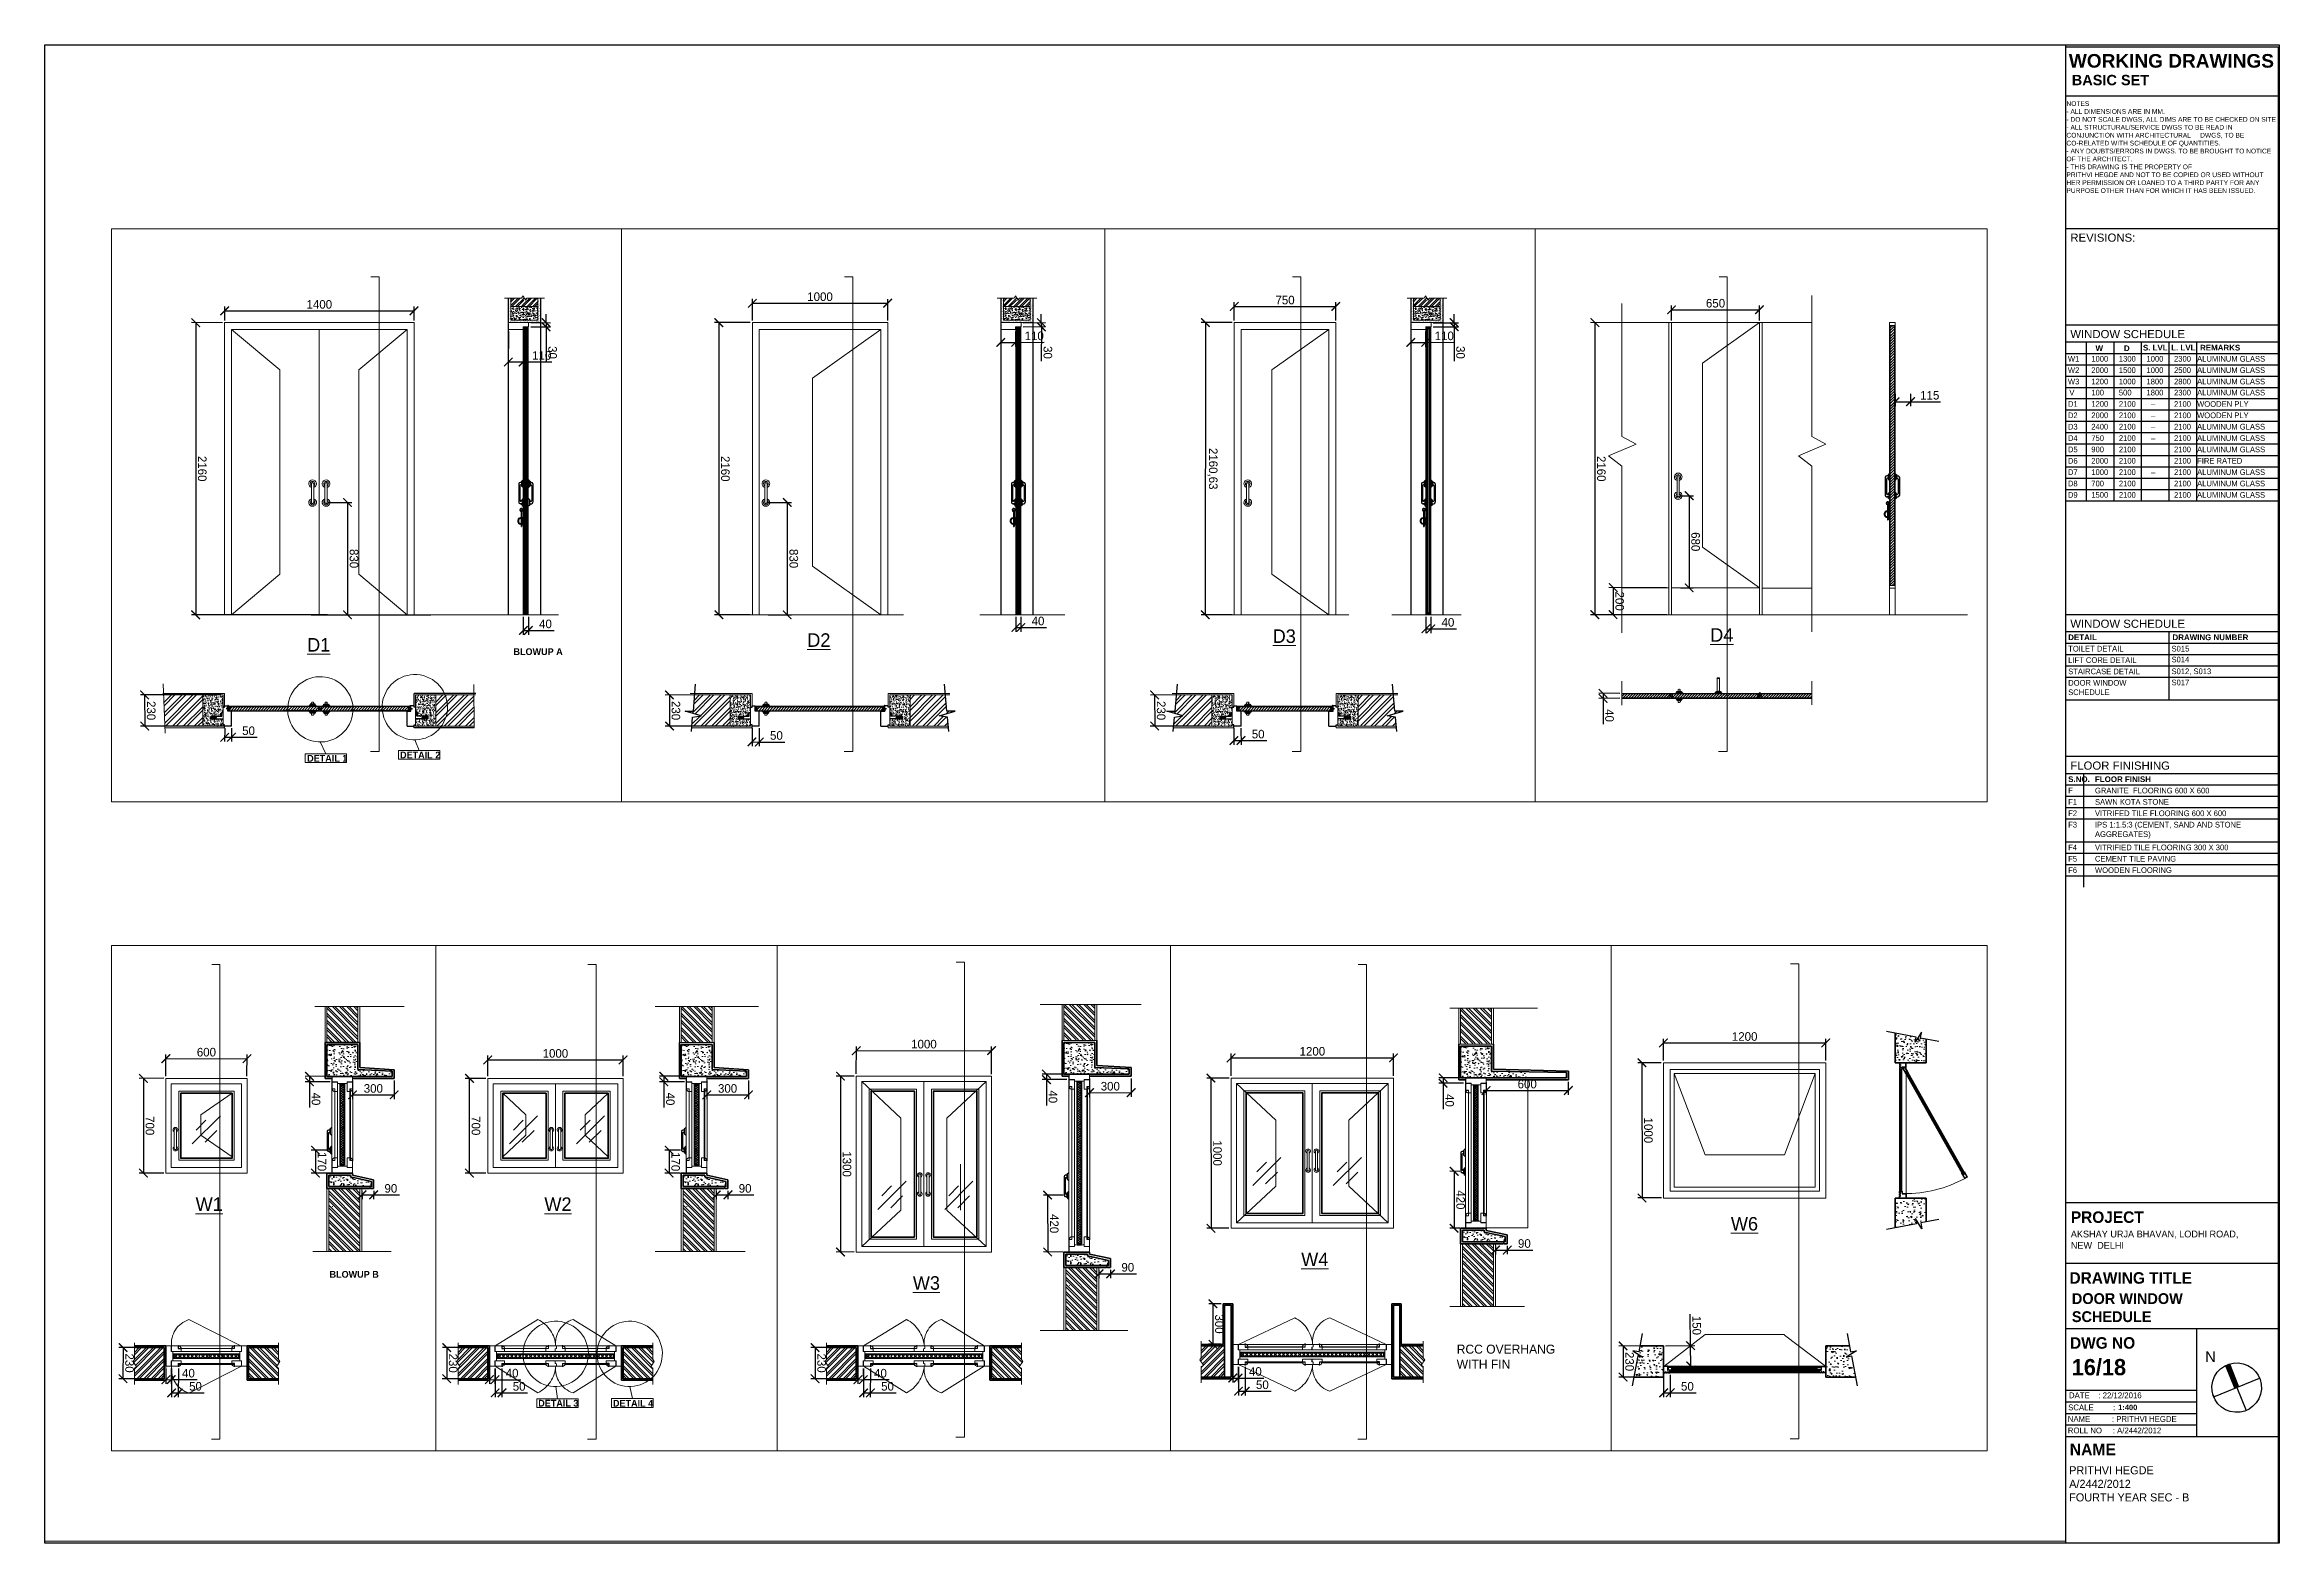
# Paper-space layout 'DoorWindow2' of a CAD drawing. Header units: millimetres. Extents: x 0 to 826, y 0 to 554.
# The model-space entities are those that its viewports show. They can reach past a viewport. Long polylines and large blocks are cut down to what shows.
import ezdxf

# ---------------------------------------------------------------- set-up
doc = ezdxf.new("R2010")
doc.units = ezdxf.units.MM
doc.header["$MEASUREMENT"] = 0
for name, pattern in [('1', [0]), ('ACAD_ISO03W100', [30, 12, -18]), ('HIDDEN2', [0.1875, 0.125, -0.0625])]:
    doc.linetypes.add(name, pattern=pattern)
for name, color, linetype in [('A-BLUE', 5, 'Continuous'), ('A-LIGHT', 8, 'Continuous'), ('A-MAGENTA', 6, 'Continuous'), ('A-RED', 10, 'Continuous'), ('DOOR', 7, 'Continuous'), ('door outer', 40, 'Continuous'), ('hard wear', 54, 'Continuous'), ('plastre', 210, 'Continuous'), ('Texty', 3, 'Continuous'), ('TIT INNER', 8, 'Continuous'), ('title', 6, 'Continuous')]:
    doc.layers.add(name, color=color, linetype=linetype)
for name, color, linetype, lineweight in [('DIM', 70, 'Continuous', 9), ('DIMENSIONS', 2, '1', 15), ('DIMNSION', 156, 'Continuous', 15), ('ELE', 245, 'Continuous', 13), ('ele. line', 8, 'Continuous', 5), ('ele2', 63, 'Continuous', 35), ('formatext', 201, 'Continuous', 20), ('FRAME..sec', 151, 'Continuous', 30), ('glass', 160, 'Continuous', 13), ('HAT', 8, 'Continuous', 9), ('HATCH', 8, '1', 18), ('raling2', 245, 'Continuous', 9), ('rod', 6, 'Continuous', 35), ('SECTION', 7, 'Continuous', 35), ('Text', 11, 'Continuous', 9), ('th line', 4, 'Continuous', 50), ('THIN LINES', 54, 'Continuous', 0), ('tils', 178, 'Continuous', 0), ('toilet', 161, 'Continuous', 18), ('WALL', 10, '1', 20), ('walls', 10, 'Continuous', 20)]:
    doc.layers.add(name, color=color, linetype=linetype, lineweight=lineweight)
doc.layers.add('hidden', color=7, linetype='ACAD_ISO03W100', lineweight=9, true_color=0x873171)
doc.styles.add('GOP', font='arial.ttf')
doc.dimstyles.new('ISO-25', dxfattribs={"dimtxt": 63.5, "dimasz": 63.5, "dimexe": 31.75, "dimexo": 15.875, "dimgap": 15.875, "dimtad": 1, "dimtxsty": 'Standard', "dimblk1": 'ARCHTICK', "dimblk2": 'ARCHTICK', "dimsah": 1, "dimcen": 63.5, "dimadec": 0, "dimazin": 0, "dimtfac": 1, "dimtmove": 0, "dimatfit": 3, "dimfxl": 25.4, "dimarcsym": 0})
pattern_1 = [(60.208688, (2121899.438, -968515.267), (-12.2731222, 7.0264123), [])]
pattern_2 = [(285.2086876, (2277691.9574, -1213313.3729), (-1.809331366, -0.49187906), [])]
pattern_3 = [(65.208688, (2125775.476, -972391.735), (71.994142, 12.965064), [7.62, -83.82]), (10.20869, (2125775.476, -972391.735), (-33.65203, 70.047924), [6.096, -67.056234]), (115.66013, (2125781.475, -972390.654), (38.342112, 83.012984), [6.476004, -71.236098]), (61.39289, (2125770.145, -972372.13), (109.045664, 12.217515), [11.43, -125.73]), (111.844245, (2125779.23, -972371.11), (65.672324, 120.415994), [9.71401, -106.85424]), (6.39284, (2125770.15, -972372.13), (65.67232, 120.41599), [9.14399, -100.58389]), (36.208688, (2125781.28, -972374.363), (69.25286, -23.56388), [7.62, -83.82]), (341.20869, (2125781.28, -972374.36), (4.52739, 77.579987), [6.096, -67.056]), (86.660133, (2125787.05, -972376.33), (73.78025, 54.016107), [6.476004, -71.235975]), (52.708688, (2125775.476, -972391.735), (-7.6805432, 32.961558), [0, -66.2432, 0, -68.072, 0, -67.31]), (22.708688, (2125775.476, -972391.735), (15.279399, 45.680437), [0, -38.8112, 0, -64.7192, 0, -25.654]), (342.708688, (2125753.612, -972397.678), (52.9378487, 12.0168487), [0, -25.4, 0, -79.248, 0, -105.156]), (332.708688, (2125743.81, -972400.344), (54.508377, 25.358206), [0, -33.02, 0, -52.6288, 0, -74.676])]
pattern_4 = [(65.208688, (2128302.99, -971704.61), (71.994142, 12.965064), [7.62, -83.82]), (10.20869, (2128302.99, -971704.61), (-33.65203, 70.047924), [6.096, -67.056234]), (115.66013, (2128308.99, -971703.53), (38.342112, 83.012984), [6.476004, -71.236098]), (61.39289, (2128297.66, -971685.005), (109.045664, 12.217515), [11.43, -125.73]), (111.844245, (2128306.75, -971683.99), (65.672324, 120.415994), [9.71401, -106.85424]), (6.39284, (2128297.66, -971685), (65.67232, 120.41599), [9.14399, -100.58389]), (36.208688, (2128308.795, -971687.24), (69.25286, -23.56388), [7.62, -83.82]), (341.20869, (2128308.795, -971687.24), (4.52739, 77.579987), [6.096, -67.056]), (86.660133, (2128314.566, -971689.205), (73.78025, 54.016107), [6.476004, -71.235975]), (52.708688, (2128302.99, -971704.613), (-7.6805432, 32.961558), [0, -66.2432, 0, -68.072, 0, -67.31]), (22.708688, (2128302.99, -971704.613), (15.279399, 45.680437), [0, -38.8112, 0, -64.7192, 0, -25.654]), (342.708688, (2128281.126, -971710.557), (52.9378487, 12.0168487), [0, -25.4, 0, -79.248, 0, -105.156]), (332.708688, (2128271.32, -971713.22), (54.508377, 25.358206), [0, -33.02, 0, -52.6288, 0, -74.676])]
pattern_5 = [(65.208688, (2131028.506, -970946.9), (71.994142, 12.965064), [7.62, -83.82]), (10.20869, (2131028.506, -970946.9), (-33.65203, 70.047924), [6.096, -67.056234]), (115.66013, (2131034.505, -970945.82), (38.342112, 83.012984), [6.476004, -71.236098]), (61.39289, (2131023.175, -970927.29), (109.045664, 12.217515), [11.43, -125.73]), (111.844245, (2131032.26, -970926.28), (65.672324, 120.415994), [9.71401, -106.85424]), (6.39284, (2131023.18, -970927.29), (65.67232, 120.41599), [9.14399, -100.58389]), (36.208688, (2131034.31, -970929.53), (69.25286, -23.56388), [7.62, -83.82]), (341.20869, (2131034.31, -970929.53), (4.52739, 77.579987), [6.096, -67.056]), (86.660133, (2131040.08, -970931.494), (73.78025, 54.016107), [6.476004, -71.235975]), (52.708688, (2131028.506, -970946.902), (-7.6805432, 32.961558), [0, -66.2432, 0, -68.072, 0, -67.31]), (22.708688, (2131028.506, -970946.902), (15.279399, 45.680437), [0, -38.8112, 0, -64.7192, 0, -25.654]), (342.708688, (2131006.643, -970952.846), (52.9378487, 12.0168487), [0, -25.4, 0, -79.248, 0, -105.156]), (332.708688, (2130996.84, -970955.51), (54.508377, 25.358206), [0, -33.02, 0, -52.6288, 0, -74.676])]
pattern_6 = [(150.2086876, (2633648.025, -261371.211), (6.21052973, 10.84800998), []), (60.2086876, (2633648.025, -261371.211), (10.84800998, -6.21052973), [])]
pattern_7 = [(65.208688, (2133865.176, -970203.8), (71.994142, 12.965064), [7.62, -83.82]), (10.20869, (2133865.18, -970203.8), (-33.65203, 70.047924), [6.096, -67.056234]), (115.66013, (2133871.176, -970202.72), (38.342112, 83.012984), [6.476004, -71.236098]), (61.39289, (2133859.85, -970184.19), (109.045664, 12.217515), [11.43, -125.73]), (111.844245, (2133868.93, -970183.17), (65.672324, 120.415994), [9.71401, -106.85424]), (6.39284, (2133859.85, -970184.19), (65.67232, 120.41599), [9.14399, -100.58389]), (36.208688, (2133870.98, -970186.426), (69.25286, -23.56388), [7.62, -83.82]), (341.20869, (2133870.98, -970186.426), (4.52739, 77.579987), [6.096, -67.056]), (86.660133, (2133876.754, -970188.39), (73.78025, 54.016107), [6.476004, -71.235975]), (52.708688, (2133865.176, -970203.797), (-7.6805432, 32.961558), [0, -66.2432, 0, -68.072, 0, -67.31]), (22.708688, (2133865.176, -970203.797), (15.279399, 45.680437), [0, -38.8112, 0, -64.7192, 0, -25.654]), (342.708688, (2133843.313, -970209.74), (52.9378487, 12.0168487), [0, -25.4, 0, -79.248, 0, -105.156]), (332.708688, (2133833.51, -970212.406), (54.508377, 25.358206), [0, -33.02, 0, -52.6288, 0, -74.676])]
pattern_8 = [(155.20869, (2275442.31, -937844.47), (-16.20633, 89.99268), [9.525, -104.775]), (100.20869, (2275442.31, -937844.47), (-87.5599, -42.06504), [7.62, -83.82029]), (205.66013, (2275440.96, -937836.97), (-103.76623, 47.92764), [8.095, -89.04512]), (151.39289, (2275417.8, -937851.14), (-15.2719, 136.30708), [14.2875, -157.1625]), (201.84425, (2275416.53, -937839.78), (-150.52, 82.0904), [12.1425, -133.5678]), (96.39284, (2275417.8, -937851.14), (-150.52, 82.0904), [11.43, -125.72987]), (126.20869, (2275420.6, -937837.215), (29.45485, 86.56608), [9.525, -104.775]), (71.20869, (2275420.6, -937837.215), (-96.97498, 5.65924), [7.62, -83.82]), (176.66013, (2275423.05, -937830), (-67.52013, 92.22531), [8.095, -89.04497]), (142.70869, (2275442.313, -937844.473), (-41.201948, -9.600679), [0, -82.804, 0, -85.09, 0, -84.1375]), (112.70869, (2275442.313, -937844.473), (-57.100546, 19.09925), [0, -48.514, 0, -80.899, 0, -32.0675]), (72.70869, (2275449.742, -937871.802), (-15.02106, 66.17231), [0, -31.75, 0, -99.06, 0, -131.445]), (62.70869, (2275453.074, -937884.06), (-31.69776, 68.13547), [0, -41.275, 0, -65.786, 0, -93.345])]
pattern_9 = [(60.208688, (2111614.75, -595044.245), (-26.035224, 14.9052713), []), (60.208688, (2111628.397, -595040.535), (-26.035224, 14.9052713), [])]
pattern_10 = [(65.208688, (2111614.75, -595044.245), (35.4300748, 6.380423), [3.75, -41.25]), (10.208688, (2111614.75, -595044.245), (-16.5609253, 34.472425), [3, -33]), (115.660088, (2111617.703, -595043.713), (18.8691812, 40.852833), [3.1870095, -35.0571056]), (61.392888, (2111612.127, -595034.595), (53.6642144, 6.012661), [5.625, -61.875]), (111.844288, (2111616.6, -595034.094), (32.319103, 59.259814), [4.780514, -52.58565]), (6.392888, (2111612.127, -595034.595), (32.319057, 59.259839), [4.5, -49.5]), (36.208688, (2111617.608, -595035.696), (34.081132, -11.5963975), [3.75, -41.25]), (341.208688, (2111617.608, -595035.696), (2.2280517, 38.1791583), [3, -33]), (86.660088, (2111620.448, -595036.662), (36.3092042, 26.5827323), [3.1870095, -35.0571056]), (52.7086876, (2111614.75, -595044.245), (-3.7797949, 16.2212392), [0, -32.6, 0, -33.5, 0, -33.125]), (22.7086876, (2111614.75, -595044.245), (7.5193894, 22.4805301), [0, -19.1, 0, -31.85, 0, -12.625]), (342.7086876, (2111603.991, -595047.17), (26.0521586, 5.91378243), [0, -12.5, 0, -39, 0, -51.75]), (332.708688, (2111599.166, -595048.481), (26.8249996, 12.4794706), [0, -16.25, 0, -25.9, 0, -36.75])]
pattern_11 = [(60.208688, (2115127.912, -594089.168), (-26.035224, 14.9052713), []), (60.208688, (2115141.558, -594085.458), (-26.035224, 14.9052713), [])]
pattern_12 = [(65.208688, (2115127.912, -594089.168), (35.4300748, 6.380423), [3.75, -41.25]), (10.208688, (2115127.91, -594089.168), (-16.5609253, 34.472425), [3, -33]), (115.660088, (2115130.864, -594088.636), (18.8691812, 40.852833), [3.1870095, -35.0571056]), (61.392888, (2115125.29, -594079.52), (53.6642144, 6.012661), [5.625, -61.875]), (111.844288, (2115129.76, -594079.017), (32.319103, 59.259814), [4.780514, -52.58565]), (6.392888, (2115125.29, -594079.52), (32.319057, 59.259839), [4.5, -49.5]), (36.208688, (2115130.77, -594080.62), (34.081132, -11.5963975), [3.75, -41.25]), (341.208688, (2115130.77, -594080.62), (2.2280517, 38.1791583), [3, -33]), (86.660088, (2115133.61, -594081.585), (36.3092042, 26.5827323), [3.1870095, -35.0571056]), (52.7086876, (2115127.912, -594089.168), (-3.7797949, 16.2212392), [0, -32.6, 0, -33.5, 0, -33.125]), (22.7086876, (2115127.912, -594089.168), (7.5193894, 22.4805301), [0, -19.1, 0, -31.85, 0, -12.625]), (342.7086876, (2115117.152, -594092.093), (26.0521586, 5.91378243), [0, -12.5, 0, -39, 0, -51.75]), (332.708688, (2115112.327, -594093.404), (26.8249996, 12.4794706), [0, -16.25, 0, -25.9, 0, -36.75])]
pattern_13 = [(60.208688, (2118053.052, -593293.948), (-26.035224, 14.9052713), []), (60.208688, (2118066.7, -593290.238), (-26.035224, 14.9052713), [])]
pattern_14 = [(65.208688, (2118053.052, -593293.948), (35.4300748, 6.380423), [3.75, -41.25]), (10.208688, (2118053.05, -593293.95), (-16.5609253, 34.472425), [3, -33]), (115.660088, (2118056.004, -593293.417), (18.8691812, 40.852833), [3.1870095, -35.0571056]), (61.392888, (2118050.43, -593284.3), (53.6642144, 6.012661), [5.625, -61.875]), (111.844288, (2118054.9, -593283.8), (32.319103, 59.259814), [4.780514, -52.58565]), (6.392888, (2118050.43, -593284.3), (32.319057, 59.259839), [4.5, -49.5]), (36.208688, (2118055.91, -593285.4), (34.081132, -11.5963975), [3.75, -41.25]), (341.208688, (2118055.91, -593285.4), (2.2280517, 38.1791583), [3, -33]), (86.660088, (2118058.75, -593286.366), (36.3092042, 26.5827323), [3.1870095, -35.0571056]), (52.7086876, (2118053.052, -593293.948), (-3.7797949, 16.2212392), [0, -32.6, 0, -33.5, 0, -33.125]), (22.7086876, (2118053.052, -593293.948), (7.5193894, 22.4805301), [0, -19.1, 0, -31.85, 0, -12.625]), (342.7086876, (2118042.292, -593296.873), (26.0521586, 5.91378243), [0, -12.5, 0, -39, 0, -51.75]), (332.708688, (2118037.467, -593298.185), (26.8249996, 12.4794706), [0, -16.25, 0, -25.9, 0, -36.75])]

psp = doc.layouts.new('DoorWindow2')

# ---------------------------------------------------------------- texts
at = {"insert": (749.28, 68.13), "char_height": 6, "attachment_point": 1}
psp.add_mtext_dynamic_manual_height_columns('{\\fCentury Gothic|b1|i0|c0|p34;\\C1;16/18}', width=24.3376, gutter_width=1000, heights=[0], dxfattribs=at)
at = {"layer": 'A-BLUE', "insert": (766.45, 51.24), "char_height": 2, "attachment_point": 1}
psp.add_mtext_dynamic_manual_height_columns('{\\fCentury Gothic|b1|i0|c0|p34;\\C1;1:400}', width=67.3694, gutter_width=1000, heights=[0], dxfattribs=at)
at = {"layer": 'A-RED', "insert": (749.32, 92.46), "char_height": 4, "attachment_point": 1}
psp.add_mtext_dynamic_manual_height_columns('{\\fRaleway ExtraBold|b0|i0|c0|p34;DOOR WINDOW SCHEDULE}', width=67.3694, gutter_width=1000, heights=[0], dxfattribs=at)
at = {"layer": 'Texty', "char_height": 6}
for s, insert, attachment_point in [('\\A1;', (576.32, 404.8), 9), ('\\A1;', (576.88, 386.73), 9), ('\\A1;', (650.16, 326.69), 9), ('\\A1;', (647.22, 318.35), 9), ('\\A1; ', (638.8, 306.71), 9), ('\\A1;', (640.69, 300.02), 9), ('\\A1; ', (640.69, 299.25), 9), ('\\A1; ', (670.93, 278.53), 7), ('\\A1;', (613.64, 215.57), 9), ('\\A1;', (609.88, 194.12), 9), ('\\A1;', (594.13, 168.33), 9), ('\\A1;', (596.12, 154.01), 9), ('\\A1;', (643.39, 109.67), 7), ('\\A1;', (628.59, 95.5), 7)]:
    psp.add_mtext(s, dxfattribs=dict(at, insert=insert, attachment_point=attachment_point))

msp = doc.modelspace()

# ---------------------------------------------------------------- texts
at = {"layer": 'formatext', "insert": (2273092.235, -884866.124), "char_height": 66.66667, "width": 1824.88159, "attachment_point": 7, "rotation": 15.2086876}
msp.add_mtext('{\\fStylus BT|b0|i0|c0|p34;RCC OVERHANG \\PWITH FIN }', dxfattribs=at)
at = {"layer": 'title', "color": 1, "attachment_point": 1, "rotation": 15.2086876}
for s, insert, char_height, width in [('{\\fArial|b1|i0|c0|p34;\\C7;WORKING DRAWINGS}', (3391057.558, -472730.534), 259.52039, 6007.8867), ('{\\fArial|b1|i0|c0|p34;BASIC SET }', (3391215.391, -473098.964), 197.7853, 6007.8867), ('{\\fRaleway ExtraBold|b1|i0|c0|p34;\\C7;PROJECT\\fArial|b1|i0|c0|p34;\\C1;\\P\\fRaleway|b0|i0|c0|p34;\\H0.59046x;AKSHAY URJA BHAVAN, LODHI ROAD, \\PNEW  DELHI}', (3396876.864, -493993.178), 219.76144, 4271.75173), ('{\\fRaleway ExtraBold|b1|i0|c0|p34;\\C7;DRAWING TITLE}', (3397155.795, -495117.321), 219.76144, 4968.14206), ('{\\fArial|b0|i0|c238|p34;N}', (3400045.173, -495894.805), 199.63107, 5172.95144), ('{\\fRaleway ExtraBold|b1|i0|c0|p34;\\C7;DWG NO}', (3397490.592, -496309.306), 219.76144, 3830.43553), ('{\\fRaleway|b0|i0|c238|p34;DATE}    {\\fCentury Gothic|b0|i0|c238|p34;: \\fCentury Gothic|b0|i0|c0|p34;22/12/2016}', (3397747.682, -497329.769), 110.759768, 5172.95144), ('{\\fRaleway|b0|i0|c0|p34;NAME          \\fCentury Gothic|b0|i0|c0|p34;:\\fRaleway|b0|i0|c238|p34; \\fRaleway|b0|i0|c0|p34;PRITHVI HEGDE}', (3397844.177, -497769.738), 110.759768, 5172.95144), ('\\pt1439.9;{\\fRaleway|b0|i0|c0|p34;SCALE         \\fCentury Gothic|b0|i0|c0|p34;:} ', (3397792.715, -497555.991), 110.75977, 5172.95144), ('{\\fRaleway|b0|i0|c0|p34;ROLL NO\\fRaleway|b0|i0|c238|p34; \\fRaleway|b0|i0|c0|p34;    \\fCentury Gothic|b0|i0|c238|p34;:\\fRaleway|b0|i0|c238|p34; \\fCentury Gothic|b0|i0|c0|p34;A/2442/2012}', (3397901.829, -497981.802), 110.759768, 5172.95144), ('{\\fRaleway|b0|i0|c0|p34;\\H0.704x;PRITHVI HEGDE\\P\\fCentury Gothic|b0|i0|c0|p34;A/2442/2012\\fRaleway|b0|i0|c0|p34;\\PFOURTH YEAR SEC - B}', (3398120.344, -498685.508), 219.76144, 3830.43553)]:
    msp.add_mtext(s, dxfattribs=dict(at, insert=insert, char_height=char_height, width=width))
at = {"layer": 'title', "color": 5, "insert": (3391248.858, -473609.539), "char_height": 90.379955, "width": 4012.25314, "attachment_point": 1, "rotation": 15.2086876, "style": 'GOP'}
msp.add_mtext('NOTES\\P- ALL DIMENSIONS ARE IN MM.\\P- DO NOT SCALE DWGS, ALL DIMS ARE TO BE CHECKED ON SITE\\P- ALL STRUCTURAL/SERVICE DWGS TO BE READ IN CONJUNCTION WITH ARCHITECTURAL     DWGS, TO BE CO-RELATED WITH SCHEDULE OF QUANTITIES.\\P- ANY DOUBTS/ERRORS IN DWGS. TO BE BROUGHT TO NOTICE OF THE ARCHITECT.\\P- THIS DRAWING IS THE PROPERTY OF \\PPRITHVI HEGDE AND NOT TO BE COPIED OR USED WITHOUT HER PERMISSION OR LOANED TO A THIRD PARTY FOR ANY PURPOSE OTHER THAN FOR WHICH IT HAS BEEN ISSUED.', dxfattribs=at)
at = {"layer": 'title', "color": 7, "width": 5172.95144, "attachment_point": 1, "rotation": 15.2086876, "style": 'GOP'}
for s, insert, char_height in [('{\\fArial|b0|i0|c0|p34;\\C7;REVISIONS:}', (3391981.757, -476023.384), 154.71206), ('WINDOW SCHEDULE', (3392463.529, -477795.537), 154.71206), ('WINDOW SCHEDULE', (3393910.88, -483119.483), 154.71206), ('FLOOR FINISHING', (3394619.862, -485727.408), 154.71206), ('{\\fRaleway ExtraBold|b1|i0|c0|p34;NAME}', (3398017.852, -498266.491), 223.22359)]:
    msp.add_mtext(s, dxfattribs=dict(at, insert=insert, char_height=char_height))
at = {"layer": 'toilet', "width": 1094.92895, "attachment_point": 7, "rotation": 15.2086876}
for s, insert, char_height in [('{\\LD4}', (2273490.757, -879187.607), 100), ('{\\LD3}', (2270371.958, -880046.246), 100), ('{\\LD2}', (2267059.143, -880975.423), 100), ('{\\fStylus BT|b1|i0|c0|p34;BLOWUP A}', (2264979.185, -881604.51), 50), ('{\\LD1}', (2263500.323, -881979.25), 100), ('{\\fStylus BT|b1|i0|c0|p34;DETAIL 2}', (2264370.395, -882560.93), 50), ('{\\fStylus BT|b1|i0|c0|p34;DETAIL 1}', (2263713.903, -882764.885), 50), ('{\\LW6}', (2274780.516, -883350.092), 100), ('{\\LW4}', (2271783.981, -884435.878, 0), 100), ('{\\LW3}', (2269059.466, -885358.86, 0), 100), ('{\\LW2}', (2266277.852, -885510.044, 0), 100), ('{\\LW1}', (2263789.893, -886186.413, 0), 100), ('{\\fStylus BT|b1|i0|c0|p34;BLOWUP B}', (2264874.788, -886403.771), 50), ('{\\fStylus BT|b1|i0|c0|p34;DETAIL 4}', (2267146.521, -886773.003), 50), ('{\\fStylus BT|b1|i0|c0|p34;DETAIL 3}', (2266613.491, -886918.362), 50)]:
    msp.add_mtext(s, dxfattribs=dict(at, insert=insert, char_height=char_height))

# ---------------------------------------------------------------- blocks, each defined once
blk = doc.blocks.new('CADI SIDE')
for p, q in [((-28, 44), (-28, 38)), ((-23, 44), (-23, 38)), ((-8, 64), (-4, 64)), ((-8, 59), (-4, 59)), ((-8, 23), (-4, 23)), ((-8, 18), (-4, 18)), ((-4, 111), (-4, 0)), ((-4, 85), (0, 85)), ((-4, 72), (0, 72)), ((-4, 10), (0, 10)), ((-4, 0), (0, 0)), ((0, 111), (0, 0)), ((0, 64), (3, 64)), ((0, 60), (3, 60)), ((0, 22), (3, 22)), ((0, 18), (3, 18)), ((3, 67), (3, 15)), ((3, 67), (13, 67)), ((3, 15), (13, 15)), ((11, 129), (13, 129)), ((11, 115), (13, 115))]:
    blk.add_line(p, q)
for radius in [8.37, 7.5]:
    blk.add_circle((-2, 122), radius)
for centre, radius, start, end in [((-8, 44), 20, 90, 180), ((-8, 38), 20, 180, 270), ((-8, 44), 15, 90, 180), ((-8, 38), 15, 180, 270), ((-2, 122), 10.9, 40.0121, 255.361), ((-2, 122), 10, 50.331, 309.669), ((-5, 111), 1, 0, 75.361), ((1, 111), 1, 104.639, 180), ((-2, 122), 10.9, 284.639, 319.9879), ((8, 138), 8.82, 229.516, 286.5545), ((8, 107), 8.82, 73.4455, 130.484)]:
    blk.add_arc(centre, radius, start, end)
blk = doc.blocks.new('SCREW')
at = {"layer": 'hard wear'}
h = blk.add_hatch(dxfattribs=at)
h.set_pattern_fill('ANSI31', color=256, scale=5, style=0)
h.set_pattern_definition([(45, (-69846.5451, 322117.2786), (-0.4419417382, 0.4419417382), [])])
h.paths.add_polyline_path([(0, 1), (0, -1), (5, 0), (5, 0)])
h.paths.add_polyline_path([(5, 0), (5, 0), (11, 0)])
for p, q in [((0, 1), (-1, 1)), ((-1, 1), (-1, 0)), ((-1, 0), (0, 0)), ((0, -1), (0, 1)), ((0, 1), (11, 0)), ((0, 0), (0, 0)), ((0, -1), (11, 0)), ((0, 0), (-1, 0)), ((-1, 0), (-1, -1)), ((-1, -1), (0, -1))]:
    blk.add_line(p, q, dxfattribs=at)
blk = doc.blocks.new('GFH')
at = {"layer": 'DOOR'}
for p, q in [((-16228, -453627), (-16020, -453419)), ((-16199, -453526), (-16127, -453453)), ((-16133, -453615), (-16046, -453528))]:
    blk.add_line(p, q, dxfattribs=at)
blk = doc.blocks.new('R')
at = {"layer": 'hard wear', "lineweight": 25}
for p, q in [((-2, 0), (-2, 8)), ((0, 0), (-2, 0)), ((30, 10), (0, 10)), ((0, 0), (0, 7)), ((28, 8), (2, 8)), ((30, -18), (30, 7)), ((31, -17), (31, 8)), ((-2, -37), (-2, -28)), ((-2, -28), (0, -28)), ((0, -35), (0, -28)), ((0, -38), (12, -38)), ((2, -37), (10, -37)), ((12, -35), (12, -32)), ((12, -32), (20, -32)), ((14, -37), (14, -33)), ((14, -33), (18, -33)), ((18, -33), (18, -37)), ((20, -32), (20, -35)), ((20, -38), (27, -38)), ((21, -37), (26, -37)), ((27, -35), (27, -32)), ((27, -32), (35, -32)), ((28, -37), (28, -33)), ((28, -33), (34, -33)), ((45, -20), (31, -20)), ((47, -18), (32, -18)), ((34, -33), (34, -37)), ((35, -32), (35, -35)), ((35, -38), (47, -38)), ((36, -37), (45, -37)), ((44, -29), (44, -27)), ((45, -26), (45, -26)), ((45, -30), (47, -30)), ((46, -29), (46, -28)), ((46, -29), (46, -28)), ((47, -25), (47, -21)), ((47, -28), (47, -35)), ((48, -20), (48, -25)), ((48, -37), (48, -28))]:
    blk.add_line(p, q, dxfattribs=at)
for centre, radius, start, end in [((0, 8), 1.5, 90, 180), ((2, 7), 1.5, 90, 180), ((28, 7), 1.5, 0, 90), ((30, 8), 1.5, 0, 90), ((0, -37), 1.5, 180, 270), ((2, -35), 1.5, 180, 270), ((10, -35), 1.5, 270, 0), ((12, -37), 1.5, 270, 0), ((20, -37), 1.5, 180, 270), ((21, -35), 1.5, 180, 270), ((26, -35), 1.5, 270, 0), ((27, -37), 1.5, 270, 0), ((31, -18), 1.5, 180, 270), ((32, -17), 1.5, 180, 270), ((35, -37), 1.5, 180, 270), ((36, -35), 1.5, 180, 270), ((45, -27), 1, 90, 180), ((45, -29), 1, 180, 270), ((45, -21), 1.5, 0, 90), ((45, -25), 1.5, 270, 0), ((47, -28), 1.48, 0, 180), ((47, -28), 0.383, 23.5517, 156.4483), ((46, -29), 0.379, 180, 0), ((45, -35), 1.5, 270, 0), ((47, -20), 1.5, 0, 90), ((47, -30), 0.266, 264.4975, 345.5368), ((47, -37), 1.5, 270, 0), ((45, -25), 3, 320.8297, 0)]:
    blk.add_arc(centre, radius, start, end, dxfattribs=at)
blk = doc.blocks.new('D')
at = {"layer": 'hard wear'}
for p, q in [((-1, 9), (-1, -9)), ((45, 10), (0, 10)), ((0, 7), (0, -8)), ((43, 8), (1, 8)), ((29, -6), (29, 5)), ((30, 6), (43, 6)), ((31, -4), (31, 4)), ((32, 5), (45, 5)), ((44, 7), (44, 7)), ((46, 6), (46, 9)), ((0, -10), (45, -10)), ((1, -9), (43, -9)), ((43, -6), (30, -6)), ((45, -5), (32, -5)), ((44, -8), (44, -8)), ((46, -9), (46, -6))]:
    blk.add_line(p, q, dxfattribs=at)
for centre, start, end in [((0, 9), 90, 180), ((1, 7), 90, 180), ((30, 5), 90, 180), ((32, 4), 90, 180), ((43, 7), 0, 90), ((43, 7), 270, 0), ((45, 9), 0, 90), ((45, 6), 270, 0), ((0, -9), 180, 270), ((1, -8), 180, 270), ((30, -6), 180, 270), ((32, -4), 180, 270), ((43, -8), 0, 90), ((43, -8), 270, 0), ((45, -6), 0, 90), ((45, -9), 270, 0)]:
    blk.add_arc(centre, 1, start, end, dxfattribs=at)
blk = doc.blocks.new('_ArchTick')
at = {"color": 0, "linetype": 'ByBlock', "const_width": 0.15}
blk.add_lwpolyline([(-0.5, -0.5), (0.5, 0.5)], dxfattribs=at)
blk = doc.blocks.new('*D588')
at = {"layer": 'Defpoints', "color": 0, "transparency": 16777216}
for p in [(2262274, -879792), (2262634, -881933), (2262840, -881877)]:
    blk.add_point(p, dxfattribs=at)
at = {"layer": 'THIN LINES', "color": 0, "lineweight": -2, "transparency": 16777216}
for p, q in [((2262259, -879797), (2262037, -879857)), ((2262068, -879849), (2262634, -881933)), ((2262825, -881881), (2262604, -881941))]:
    blk.add_line(p, q, dxfattribs=at)
at = {"layer": 'THIN LINES', "color": 0, "lineweight": -2, "transparency": 16777216, "xscale": 63.50000000000001, "yscale": 63.50000000000001, "zscale": 63.50000000000001}
for p, rotation in [((2262068, -879849), 105.2086876161675), ((2262634, -881933), 285.2086876161675)]:
    blk.add_blockref('_ArchTick', p, dxfattribs=dict(at, rotation=rotation))
at = {"layer": 'THIN LINES', "color": 0, "transparency": 16777216, "insert": (2262397, -880878), "char_height": 63.5, "attachment_point": 5, "rotation": 285.2087}
blk.add_mtext('2160', dxfattribs=at)
blk = doc.blocks.new('*D589')
at = {"layer": 'Defpoints', "color": 0, "transparency": 16777216}
for p in [(2262984, -882452), (2262486, -882826), (2263045, -882674)]:
    blk.add_point(p, dxfattribs=at)
at = {"layer": 'THIN LINES', "color": 0, "lineweight": -2, "transparency": 16777216}
for p, q in [((2262969, -882456), (2262395, -882612)), ((2262425, -882604), (2262486, -882826)), ((2263029, -882678), (2262455, -882834))]:
    blk.add_line(p, q, dxfattribs=at)
at = {"layer": 'THIN LINES', "color": 0, "lineweight": -2, "transparency": 16777216, "xscale": 63.50000000000001, "yscale": 63.50000000000001, "zscale": 63.50000000000001}
for p, rotation in [((2262425, -882604), 105.2086876161991), ((2262486, -882826), 285.2086876161991)]:
    blk.add_blockref('_ArchTick', p, dxfattribs=dict(at, rotation=rotation))
at = {"layer": 'THIN LINES', "color": 0, "transparency": 16777216, "insert": (2262502, -882703), "char_height": 63.5, "attachment_point": 5, "rotation": 285.2087}
blk.add_mtext('230', dxfattribs=at)
blk = doc.blocks.new('*D590')
at = {"layer": 'Defpoints', "color": 0, "transparency": 16777216}
for p in [(2263105, -882658), (2263056, -882671), (2263126, -882737)]:
    blk.add_point(p, dxfattribs=at)
at = {"layer": 'THIN LINES', "color": 0, "lineweight": -2, "transparency": 16777216}
for p, q in [((2263061, -882686), (2263086, -882781)), ((2263078, -882751), (2263126, -882737)), ((2263109, -882673), (2263135, -882768)), ((2263126, -882737), (2263310, -882687))]:
    blk.add_line(p, q, dxfattribs=at)
at = {"layer": 'THIN LINES', "color": 0, "lineweight": -2, "transparency": 16777216, "xscale": 63.50000000000001, "yscale": 63.50000000000001, "zscale": 63.50000000000001}
for p, rotation in [((2263078, -882751), 195.2086876161412), ((2263126, -882737), 15.20868761614113)]:
    blk.add_blockref('_ArchTick', p, dxfattribs=dict(at, rotation=rotation))
at = {"layer": 'THIN LINES', "color": 0, "transparency": 16777216, "insert": (2263236, -882658), "char_height": 63.5, "attachment_point": 5, "rotation": 15.2087}
blk.add_mtext('50', dxfattribs=at)
blk = doc.blocks.new('*D591')
at = {"layer": 'Defpoints', "color": 0, "transparency": 16777216}
for p in [(2263346, -880879), (2263717, -881639), (2263564, -881680)]:
    blk.add_point(p, dxfattribs=at)
at = {"layer": 'THIN LINES', "color": 0, "lineweight": -2, "transparency": 16777216}
for p, q in [((2263361, -880875), (2263529, -880829)), ((2263499, -880837), (2263717, -881639)), ((2263579, -881676), (2263747, -881630))]:
    blk.add_line(p, q, dxfattribs=at)
at = {"layer": 'THIN LINES', "color": 0, "lineweight": -2, "transparency": 16777216, "xscale": 63.50000000000001, "yscale": 63.50000000000001, "zscale": 63.50000000000001}
for p, rotation in [((2263499, -880837), 105.2086876161869), ((2263717, -881639), 285.2086876161869)]:
    blk.add_blockref('_ArchTick', p, dxfattribs=dict(at, rotation=rotation))
at = {"layer": 'THIN LINES', "color": 0, "transparency": 16777216, "insert": (2263654, -881225), "char_height": 63.5, "attachment_point": 5, "rotation": 285.2087}
blk.add_mtext('830', dxfattribs=at)
blk = doc.blocks.new('*D592')
at = {"layer": 'Defpoints', "color": 0, "transparency": 16777216}
for p in [(2266039, -878769), (2266366, -880918), (2266606, -880853)]:
    blk.add_point(p, dxfattribs=at)
at = {"layer": 'THIN LINES', "color": 0, "lineweight": -2, "transparency": 16777216}
for p, q in [((2266024, -878773), (2265769, -878842)), ((2265799, -878834), (2266366, -880918)), ((2266590, -880857), (2266335, -880927))]:
    blk.add_line(p, q, dxfattribs=at)
at = {"layer": 'THIN LINES', "color": 0, "lineweight": -2, "transparency": 16777216, "xscale": 63.50000000000001, "yscale": 63.50000000000001, "zscale": 63.50000000000001}
for p, rotation in [((2265799, -878834), 105.2086876161786), ((2266366, -880918), 285.2086876161786)]:
    blk.add_blockref('_ArchTick', p, dxfattribs=dict(at, rotation=rotation))
at = {"layer": 'THIN LINES', "color": 0, "transparency": 16777216, "insert": (2266129, -879864), "char_height": 63.5, "attachment_point": 5, "rotation": 285.2087}
blk.add_mtext('2160', dxfattribs=at)
blk = doc.blocks.new('*D593')
at = {"layer": 'Defpoints', "color": 0, "transparency": 16777216}
for p in [(2266747, -881429), (2266807, -881651), (2266230, -881808)]:
    blk.add_point(p, dxfattribs=at)
at = {"layer": 'THIN LINES', "color": 0, "lineweight": -2, "transparency": 16777216}
for p, q in [((2266731, -881433), (2266139, -881595)), ((2266169, -881586), (2266230, -881808)), ((2266792, -881655), (2266199, -881817))]:
    blk.add_line(p, q, dxfattribs=at)
at = {"layer": 'THIN LINES', "color": 0, "lineweight": -2, "transparency": 16777216, "xscale": 63.50000000000001, "yscale": 63.50000000000001, "zscale": 63.50000000000001}
for p, rotation in [((2266169, -881586), 105.2086876162067), ((2266230, -881808), 285.2086876162067)]:
    blk.add_blockref('_ArchTick', p, dxfattribs=dict(at, rotation=rotation))
at = {"layer": 'THIN LINES', "color": 0, "transparency": 16777216, "insert": (2266245, -881685), "char_height": 63.5, "attachment_point": 5, "rotation": 285.2087}
blk.add_mtext('230', dxfattribs=at)
blk = doc.blocks.new('*D594')
at = {"layer": 'Defpoints', "color": 0, "transparency": 16777216}
for p in [(2266819, -881648), (2266870, -881634), (2266901, -881748)]:
    blk.add_point(p, dxfattribs=at)
at = {"layer": 'THIN LINES', "color": 0, "lineweight": -2, "transparency": 16777216}
for p, q in [((2266823, -881663), (2266858, -881792)), ((2266874, -881650), (2266909, -881778)), ((2266849, -881761), (2266901, -881748)), ((2266901, -881748), (2267084, -881698))]:
    blk.add_line(p, q, dxfattribs=at)
at = {"layer": 'THIN LINES', "color": 0, "lineweight": -2, "transparency": 16777216, "xscale": 63.50000000000001, "yscale": 63.50000000000001, "zscale": 63.50000000000001}
for p, rotation in [((2266849, -881761), 195.2086876162491), ((2266901, -881748), 15.20868761624905)]:
    blk.add_blockref('_ArchTick', p, dxfattribs=dict(at, rotation=rotation))
at = {"layer": 'THIN LINES', "color": 0, "transparency": 16777216, "insert": (2267011, -881668), "char_height": 63.5, "attachment_point": 5, "rotation": 15.2087}
blk.add_mtext('50', dxfattribs=at)
blk = doc.blocks.new('*D595')
at = {"layer": 'Defpoints', "color": 0, "transparency": 16777216}
for p in [(2266484, -880026), (2266702, -880827), (2266854, -880786)]:
    blk.add_point(p, dxfattribs=at)
at = {"layer": 'THIN LINES', "color": 0, "lineweight": -2, "transparency": 16777216}
for p, q in [((2266499, -880021), (2266667, -879976)), ((2266636, -879984), (2266854, -880786)), ((2266717, -880823), (2266885, -880777))]:
    blk.add_line(p, q, dxfattribs=at)
at = {"layer": 'THIN LINES', "color": 0, "lineweight": -2, "transparency": 16777216, "xscale": 63.50000000000001, "yscale": 63.50000000000001, "zscale": 63.50000000000001}
for p, rotation in [((2266636, -879984), 105.2086876161559), ((2266854, -880786), 285.2086876161559)]:
    blk.add_blockref('_ArchTick', p, dxfattribs=dict(at, rotation=rotation))
at = {"layer": 'THIN LINES', "color": 0, "transparency": 16777216, "insert": (2266791, -880372), "char_height": 63.5, "attachment_point": 5, "rotation": 285.2087}
blk.add_mtext('830', dxfattribs=at)
blk = doc.blocks.new('*D596')
at = {"layer": 'Defpoints', "color": 0, "transparency": 16777216}
for p in [(2269476, -877834), (2269836, -879975), (2270043, -879919)]:
    blk.add_point(p, dxfattribs=at)
at = {"layer": 'THIN LINES', "color": 0, "lineweight": -2, "transparency": 16777216}
for p, q in [((2269461, -877838), (2269239, -877898)), ((2269270, -877890), (2269836, -879975)), ((2270028, -879923), (2269806, -879983))]:
    blk.add_line(p, q, dxfattribs=at)
at = {"layer": 'THIN LINES', "color": 0, "lineweight": -2, "transparency": 16777216, "xscale": 63.50000000000001, "yscale": 63.50000000000001, "zscale": 63.50000000000001}
for p, rotation in [((2269270, -877890), 105.2086876161786), ((2269836, -879975), 285.2086876161786)]:
    blk.add_blockref('_ArchTick', p, dxfattribs=dict(at, rotation=rotation))
at = {"layer": 'THIN LINES', "color": 0, "transparency": 16777216, "insert": (2269604, -878919), "char_height": 63.5, "attachment_point": 5, "rotation": 285.2087}
blk.add_mtext('2160,63', dxfattribs=at)
blk = doc.blocks.new('*D597')
at = {"layer": 'Defpoints', "color": 0, "transparency": 16777216}
for p in [(2272576, -876992), (2273143, -879076), (2272615, -879219)]:
    blk.add_point(p, dxfattribs=at)
at = {"layer": 'THIN LINES', "color": 0, "lineweight": -2, "transparency": 16777216}
for p, q in [((2272561, -876996), (2272018, -877143)), ((2272049, -877135), (2272615, -879219)), ((2273128, -879080), (2272585, -879228))]:
    blk.add_line(p, q, dxfattribs=at)
at = {"layer": 'THIN LINES', "color": 0, "lineweight": -2, "transparency": 16777216, "xscale": 63.50000000000001, "yscale": 63.50000000000001, "zscale": 63.50000000000001}
for p, rotation in [((2272049, -877135), 105.2086876161795), ((2272615, -879219), 285.2086876161794)]:
    blk.add_blockref('_ArchTick', p, dxfattribs=dict(at, rotation=rotation))
at = {"layer": 'THIN LINES', "color": 0, "transparency": 16777216, "insert": (2272378, -878165), "char_height": 63.5, "attachment_point": 5, "rotation": 285.2087}
blk.add_mtext('2160', dxfattribs=at)
blk = doc.blocks.new('*D598')
at = {"layer": 'Defpoints', "color": 0, "transparency": 16777216}
for p in [(2273091, -878884), (2272745, -879183), (2273142, -879076)]:
    blk.add_point(p, dxfattribs=at)
at = {"layer": 'THIN LINES', "color": 0, "lineweight": -2, "transparency": 16777216}
for p, q in [((2273075, -878888), (2272663, -878998)), ((2272694, -878990), (2272745, -879183)), ((2273127, -879080), (2272715, -879191))]:
    blk.add_line(p, q, dxfattribs=at)
at = {"layer": 'THIN LINES', "color": 0, "lineweight": -2, "transparency": 16777216, "xscale": 63.50000000000001, "yscale": 63.50000000000001, "zscale": 63.50000000000001}
for p, rotation in [((2272694, -878990), 105.0291756555292), ((2272745, -879183), 285.0291756555292)]:
    blk.add_blockref('_ArchTick', p, dxfattribs=dict(at, rotation=rotation))
at = {"layer": 'THIN LINES', "color": 0, "transparency": 16777216, "insert": (2272766, -879074), "char_height": 63.5, "attachment_point": 5, "rotation": 285.0292}
blk.add_mtext('200', dxfattribs=at)
blk = doc.blocks.new('*D599')
at = {"layer": 'Defpoints', "color": 0, "transparency": 16777216}
for p in [(2272979, -878208), (2273236, -878844), (2273158, -878865)]:
    blk.add_point(p, dxfattribs=at)
at = {"layer": 'THIN LINES', "color": 0, "lineweight": -2, "transparency": 16777216}
for p, q in [((2272994, -878204), (2273088, -878179)), ((2273057, -878187), (2273236, -878844)), ((2273173, -878861), (2273266, -878836))]:
    blk.add_line(p, q, dxfattribs=at)
at = {"layer": 'THIN LINES', "color": 0, "lineweight": -2, "transparency": 16777216, "xscale": 63.50000000000001, "yscale": 63.50000000000001, "zscale": 63.50000000000001}
for p, rotation in [((2273057, -878187), 105.208687616175), ((2273236, -878844), 285.208687616175)]:
    blk.add_blockref('_ArchTick', p, dxfattribs=dict(at, rotation=rotation))
at = {"layer": 'THIN LINES', "color": 0, "transparency": 16777216, "insert": (2273192, -878503), "char_height": 63.5, "attachment_point": 5, "rotation": 285.2087}
blk.add_mtext('680', dxfattribs=at)
blk = doc.blocks.new('*D600')
at = {"layer": 'Defpoints', "color": 0, "transparency": 16777216}
for p in [(2272836, -879800), (2272961, -879728), (2272970, -879763)]:
    blk.add_point(p, dxfattribs=at)
at = {"layer": 'THIN LINES', "color": 0, "lineweight": -2, "transparency": 16777216}
for p, q in [((2272945, -879732), (2272795, -879772)), ((2272955, -879767), (2272805, -879808)), ((2272826, -879764), (2272836, -879800)), ((2272836, -879800), (2272886, -879984))]:
    blk.add_line(p, q, dxfattribs=at)
at = {"layer": 'THIN LINES', "color": 0, "lineweight": -2, "transparency": 16777216, "xscale": 63.50000000000001, "yscale": 63.50000000000001, "zscale": 63.50000000000001}
for p, rotation in [((2272826, -879764), 105.208687616024), ((2272836, -879800), 285.2086876160241)]:
    blk.add_blockref('_ArchTick', p, dxfattribs=dict(at, rotation=rotation))
at = {"layer": 'THIN LINES', "color": 0, "transparency": 16777216, "insert": (2272915, -879910), "char_height": 63.5, "attachment_point": 5, "rotation": 285.2087}
blk.add_mtext('40', dxfattribs=at)
blk = doc.blocks.new('*D566')
at = {"layer": 'Defpoints', "color": 0, "transparency": 16777216}
for p in [(2274434, -877015), (2274324, -877045), (2274454, -877087)]:
    blk.add_point(p, dxfattribs=at)
at = {"layer": 'THIN LINES', "color": 0, "lineweight": -2, "transparency": 16777216}
for p, q in [((2274438, -877030), (2274462, -877118)), ((2274454, -877087), (2274668, -877029)), ((2274328, -877060), (2274352, -877148)), ((2274344, -877117), (2274454, -877087))]:
    blk.add_line(p, q, dxfattribs=at)
at = {"layer": 'THIN LINES', "color": 0, "lineweight": -2, "transparency": 16777216, "xscale": 63.50000000000001, "yscale": 63.50000000000001, "zscale": 63.50000000000001}
for p, rotation in [((2274454, -877087), 15.20868761614181), ((2274344, -877117), 195.2086876161418)]:
    blk.add_blockref('_ArchTick', p, dxfattribs=dict(at, rotation=rotation))
at = {"layer": 'THIN LINES', "color": 0, "transparency": 16777216, "insert": (2274579, -877004), "char_height": 63.5, "attachment_point": 5, "rotation": 15.2087}
blk.add_mtext('115', dxfattribs=at)
blk = doc.blocks.new('*D567')
at = {"layer": 'Defpoints', "color": 0, "transparency": 16777216}
for p in [(2268484, -880343), (2268520, -880333), (2268545, -880423)]:
    blk.add_point(p, dxfattribs=at)
at = {"layer": 'THIN LINES', "color": 0, "lineweight": -2, "transparency": 16777216}
for p, q in [((2268524, -880348), (2268553, -880454)), ((2268489, -880358), (2268517, -880464)), ((2268509, -880433), (2268545, -880423)), ((2268545, -880423), (2268729, -880373))]:
    blk.add_line(p, q, dxfattribs=at)
at = {"layer": 'THIN LINES', "color": 0, "lineweight": -2, "transparency": 16777216, "xscale": 63.50000000000001, "yscale": 63.50000000000001, "zscale": 63.50000000000001}
for p, rotation in [((2268509, -880433), 195.2086876161844), ((2268545, -880423), 15.20868761618444)]:
    blk.add_blockref('_ArchTick', p, dxfattribs=dict(at, rotation=rotation))
at = {"layer": 'THIN LINES', "color": 0, "transparency": 16777216, "insert": (2268655, -880344), "char_height": 63.5, "attachment_point": 5, "rotation": 15.2087}
blk.add_mtext('40', dxfattribs=at)
blk = doc.blocks.new('*D601')
at = {"layer": 'Defpoints', "color": 0, "transparency": 16777216}
for p in [(2270256, -880714), (2270307, -880700), (2270335, -880803)]:
    blk.add_point(p, dxfattribs=at)
at = {"layer": 'THIN LINES', "color": 0, "lineweight": -2, "transparency": 16777216}
for p, q in [((2270260, -880729), (2270293, -880848)), ((2270284, -880817), (2270335, -880803)), ((2270311, -880715), (2270344, -880834)), ((2270335, -880803), (2270519, -880753))]:
    blk.add_line(p, q, dxfattribs=at)
at = {"layer": 'THIN LINES', "color": 0, "lineweight": -2, "transparency": 16777216, "xscale": 63.50000000000001, "yscale": 63.50000000000001, "zscale": 63.50000000000001}
for p, rotation in [((2270284, -880817), 195.2086876161276), ((2270335, -880803), 15.20868761612761)]:
    blk.add_blockref('_ArchTick', p, dxfattribs=dict(at, rotation=rotation))
at = {"layer": 'THIN LINES', "color": 0, "transparency": 16777216, "insert": (2270445, -880724), "char_height": 63.5, "attachment_point": 5, "rotation": 15.2087}
blk.add_mtext('50', dxfattribs=at)
blk = doc.blocks.new('*D602')
at = {"layer": 'Defpoints', "color": 0, "transparency": 16777216}
for p in [(2270039, -880534), (2270100, -880756), (2269691, -880867)]:
    blk.add_point(p, dxfattribs=at)
at = {"layer": 'THIN LINES', "color": 0, "lineweight": -2, "transparency": 16777216}
for p, q in [((2270024, -880538), (2269600, -880654)), ((2269630, -880645), (2269691, -880867)), ((2270084, -880760), (2269660, -880876))]:
    blk.add_line(p, q, dxfattribs=at)
at = {"layer": 'THIN LINES', "color": 0, "lineweight": -2, "transparency": 16777216, "xscale": 63.50000000000001, "yscale": 63.50000000000001, "zscale": 63.50000000000001}
for p, rotation in [((2269630, -880645), 105.2086876161991), ((2269691, -880867), 285.2086876161991)]:
    blk.add_blockref('_ArchTick', p, dxfattribs=dict(at, rotation=rotation))
at = {"layer": 'THIN LINES', "color": 0, "transparency": 16777216, "insert": (2269707, -880744), "char_height": 63.5, "attachment_point": 5, "rotation": 285.2087}
blk.add_mtext('230', dxfattribs=at)
blk = doc.blocks.new('*D603')
at = {"layer": 'Defpoints', "color": 0, "transparency": 16777216}
for p in [(2271409, -879546), (2271445, -879537), (2271472, -879638)]:
    blk.add_point(p, dxfattribs=at)
at = {"layer": 'THIN LINES', "color": 0, "lineweight": -2, "transparency": 16777216}
for p, q in [((2271413, -879562), (2271445, -879678)), ((2271437, -879647), (2271472, -879638)), ((2271449, -879552), (2271481, -879668)), ((2271472, -879638), (2271656, -879588))]:
    blk.add_line(p, q, dxfattribs=at)
at = {"layer": 'THIN LINES', "color": 0, "lineweight": -2, "transparency": 16777216, "xscale": 63.50000000000001, "yscale": 63.50000000000001, "zscale": 63.50000000000001}
for p, rotation in [((2271437, -879647), 195.2086876159952), ((2271472, -879638), 15.20868761599527)]:
    blk.add_blockref('_ArchTick', p, dxfattribs=dict(at, rotation=rotation))
at = {"layer": 'THIN LINES', "color": 0, "transparency": 16777216, "insert": (2271582, -879558), "char_height": 63.5, "attachment_point": 5, "rotation": 15.2087}
blk.add_mtext('40', dxfattribs=at)
blk = doc.blocks.new('*D604')
at = {"layer": 'Defpoints', "color": 0, "transparency": 16777216}
for p in [(2264971, -881297), (2265007, -881287), (2265037, -881400)]:
    blk.add_point(p, dxfattribs=at)
at = {"layer": 'THIN LINES', "color": 0, "lineweight": -2, "transparency": 16777216}
for p, q in [((2264975, -881312), (2265010, -881440)), ((2265011, -881302), (2265046, -881430)), ((2265002, -881409), (2265037, -881400)), ((2265037, -881400), (2265221, -881350))]:
    blk.add_line(p, q, dxfattribs=at)
at = {"layer": 'THIN LINES', "color": 0, "lineweight": -2, "transparency": 16777216, "xscale": 63.50000000000001, "yscale": 63.50000000000001, "zscale": 63.50000000000001}
for p, rotation in [((2265002, -881409), 195.2086876161844), ((2265037, -881400), 15.20868761618444)]:
    blk.add_blockref('_ArchTick', p, dxfattribs=dict(at, rotation=rotation))
at = {"layer": 'THIN LINES', "color": 0, "transparency": 16777216, "insert": (2265147, -881320), "char_height": 63.5, "attachment_point": 5, "rotation": 15.2087}
blk.add_mtext('40', dxfattribs=at)
blk = doc.blocks.new('*D605')
at = {"layer": 'Defpoints', "color": 0, "transparency": 16777216}
for p in [(2263861, -885000), (2263320, -885298, 0), (2263899, -885141, 0)]:
    blk.add_point(p, dxfattribs=at)
at = {"layer": 'THIN LINES', "color": 0, "lineweight": -2, "transparency": 16777216}
for p, q in [((2263895, -885126), (2263853, -884970)), ((2263316, -885283), (2263274, -885127)), ((2263282, -885158), (2263861, -885000))]:
    blk.add_line(p, q, dxfattribs=at)
at = {"layer": 'THIN LINES', "color": 0, "lineweight": -2, "transparency": 16777216, "xscale": 63.50000000000001, "yscale": 63.50000000000001, "zscale": 63.50000000000001}
for p, rotation in [((2263861, -885000), 15.20868761617425), ((2263282, -885158), 195.2086876161742)]:
    blk.add_blockref('_ArchTick', p, dxfattribs=dict(at, rotation=rotation))
at = {"layer": 'THIN LINES', "color": 0, "transparency": 16777216, "insert": (2263559, -885033), "char_height": 63.5, "attachment_point": 5, "rotation": 15.2087}
blk.add_mtext('600', dxfattribs=at)
blk = doc.blocks.new('*D606')
at = {"layer": 'Defpoints', "color": 0, "transparency": 16777216}
for p in [(2263320, -885298, 0), (2263344, -886017), (2263504, -885974, 0)]:
    blk.add_point(p, dxfattribs=at)
at = {"layer": 'THIN LINES', "color": 0, "lineweight": -2, "transparency": 16777216}
for p, q in [((2263305, -885302), (2263130, -885350)), ((2263160, -885342), (2263344, -886017)), ((2263489, -885978), (2263313, -886026))]:
    blk.add_line(p, q, dxfattribs=at)
at = {"layer": 'THIN LINES', "color": 0, "lineweight": -2, "transparency": 16777216, "xscale": 63.50000000000001, "yscale": 63.50000000000001, "zscale": 63.50000000000001}
for p, rotation in [((2263160, -885342), 105.2086876161695), ((2263344, -886017), 285.2086876161695)]:
    blk.add_blockref('_ArchTick', p, dxfattribs=dict(at, rotation=rotation))
at = {"layer": 'THIN LINES', "color": 0, "transparency": 16777216, "insert": (2263298, -885667), "char_height": 63.5, "attachment_point": 5, "rotation": 285.2087}
blk.add_mtext('700', dxfattribs=at)
blk = doc.blocks.new('*D607')
at = {"layer": 'Defpoints', "color": 0, "transparency": 16777216}
for p in [(2266546, -884280), (2266582, -884412, 0), (2265617, -884674, 0)]:
    blk.add_point(p, dxfattribs=at)
at = {"layer": 'THIN LINES', "color": 0, "lineweight": -2, "transparency": 16777216}
for p, q in [((2265581, -884542), (2266546, -884280)), ((2266578, -884396), (2266538, -884249)), ((2265613, -884659), (2265573, -884511))]:
    blk.add_line(p, q, dxfattribs=at)
at = {"layer": 'THIN LINES', "color": 0, "lineweight": -2, "transparency": 16777216, "xscale": 63.50000000000001, "yscale": 63.50000000000001, "zscale": 63.50000000000001}
for p, rotation in [((2266546, -884280), 15.20868761617387), ((2265581, -884542), 195.2086876161739)]:
    blk.add_blockref('_ArchTick', p, dxfattribs=dict(at, rotation=rotation))
at = {"layer": 'THIN LINES', "color": 0, "transparency": 16777216, "insert": (2266051, -884365), "char_height": 63.5, "attachment_point": 5, "rotation": 15.2087}
blk.add_mtext('1000', dxfattribs=at)
blk = doc.blocks.new('*D608')
at = {"layer": 'Defpoints', "color": 0, "transparency": 16777216}
for p in [(2265486, -884709), (2265617, -884674, 0), (2265801, -885349, 0)]:
    blk.add_point(p, dxfattribs=at)
at = {"layer": 'THIN LINES', "color": 0, "lineweight": -2, "transparency": 16777216}
for p, q in [((2265602, -884678), (2265456, -884718)), ((2265670, -885385), (2265486, -884709)), ((2265786, -885354), (2265639, -885393))]:
    blk.add_line(p, q, dxfattribs=at)
at = {"layer": 'THIN LINES', "color": 0, "lineweight": -2, "transparency": 16777216, "xscale": 63.50000000000001, "yscale": 63.50000000000001, "zscale": 63.50000000000001}
for p, rotation in [((2265486, -884709), 105.2086876161695), ((2265670, -885385), 285.2086876161695)]:
    blk.add_blockref('_ArchTick', p, dxfattribs=dict(at, rotation=rotation))
at = {"layer": 'THIN LINES', "color": 0, "transparency": 16777216, "insert": (2265624, -885035), "char_height": 63.5, "attachment_point": 5, "rotation": 285.2087}
blk.add_mtext('700', dxfattribs=at)
blk = doc.blocks.new('*D609')
at = {"layer": 'Defpoints', "color": 0, "transparency": 16777216}
for p in [(2269157, -883499), (2269206, -883681, 0), (2268241, -883944, 0)]:
    blk.add_point(p, dxfattribs=at)
at = {"layer": 'THIN LINES', "color": 0, "lineweight": -2, "transparency": 16777216}
for p, q in [((2269202, -883666), (2269149, -883469)), ((2268192, -883762), (2269157, -883499)), ((2268237, -883928), (2268184, -883731))]:
    blk.add_line(p, q, dxfattribs=at)
at = {"layer": 'THIN LINES', "color": 0, "lineweight": -2, "transparency": 16777216, "xscale": 63.50000000000001, "yscale": 63.50000000000001, "zscale": 63.50000000000001}
for p, rotation in [((2269157, -883499), 15.20868761616743), ((2268192, -883762), 195.2086876161674)]:
    blk.add_blockref('_ArchTick', p, dxfattribs=dict(at, rotation=rotation))
at = {"layer": 'THIN LINES', "color": 0, "transparency": 16777216, "insert": (2268662, -883584), "char_height": 63.5, "attachment_point": 5, "rotation": 15.2087}
blk.add_mtext('1000', dxfattribs=at)
blk = doc.blocks.new('*D610')
at = {"layer": 'Defpoints', "color": 0, "transparency": 16777216}
for p in [(2268241, -883944, 0), (2268470, -885229), (2268583, -885198, 0)]:
    blk.add_point(p, dxfattribs=at)
at = {"layer": 'THIN LINES', "color": 0, "lineweight": -2, "transparency": 16777216}
for p, q in [((2268226, -883948), (2268098, -883983)), ((2268129, -883974), (2268470, -885229)), ((2268567, -885202), (2268439, -885237))]:
    blk.add_line(p, q, dxfattribs=at)
at = {"layer": 'THIN LINES', "color": 0, "lineweight": -2, "transparency": 16777216, "xscale": 63.50000000000001, "yscale": 63.50000000000001, "zscale": 63.50000000000001}
for p, rotation in [((2268129, -883974), 105.2086876161803), ((2268470, -885229), 285.2086876161803)]:
    blk.add_blockref('_ArchTick', p, dxfattribs=dict(at, rotation=rotation))
at = {"layer": 'THIN LINES', "color": 0, "transparency": 16777216, "insert": (2268345, -884589), "char_height": 63.5, "attachment_point": 5, "rotation": 285.2087}
blk.add_mtext('1300', dxfattribs=at)
blk = doc.blocks.new('*D611')
at = {"layer": 'Defpoints', "color": 0, "transparency": 16777216}
for p in [(2272038, -882771), (2272077, -882915, 0), (2270919, -883230, 0)]:
    blk.add_point(p, dxfattribs=at)
at = {"layer": 'THIN LINES', "color": 0, "lineweight": -2, "transparency": 16777216}
for p, q in [((2270880, -883086), (2272038, -882771)), ((2272073, -882900), (2272030, -882740)), ((2270915, -883215), (2270872, -883055))]:
    blk.add_line(p, q, dxfattribs=at)
at = {"layer": 'THIN LINES', "color": 0, "lineweight": -2, "transparency": 16777216, "xscale": 63.50000000000001, "yscale": 63.50000000000001, "zscale": 63.50000000000001}
for p, rotation in [((2272038, -882771), 15.20868761616842), ((2270880, -883086), 195.2086876161684)]:
    blk.add_blockref('_ArchTick', p, dxfattribs=dict(at, rotation=rotation))
at = {"layer": 'THIN LINES', "color": 0, "transparency": 16777216, "insert": (2271447, -882882), "char_height": 63.5, "attachment_point": 5, "rotation": 15.2087}
blk.add_mtext('1200', dxfattribs=at)
blk = doc.blocks.new('*D612')
at = {"layer": 'Defpoints', "color": 0, "transparency": 16777216}
for p in [(2270919, -883230), (2271211, -884301, 0), (2271067, -884341)]:
    blk.add_point(p, dxfattribs=at)
at = {"layer": 'THIN LINES', "color": 0, "lineweight": -2, "transparency": 16777216}
for p, q in [((2270904, -883234), (2270745, -883277)), ((2270775, -883269), (2271067, -884341)), ((2271195, -884306), (2271036, -884349))]:
    blk.add_line(p, q, dxfattribs=at)
at = {"layer": 'THIN LINES', "color": 0, "lineweight": -2, "transparency": 16777216, "xscale": 63.50000000000001, "yscale": 63.50000000000001, "zscale": 63.50000000000001}
for p, rotation in [((2270775, -883269), 105.208687616164), ((2271067, -884341), 285.2086876161641)]:
    blk.add_blockref('_ArchTick', p, dxfattribs=dict(at, rotation=rotation))
at = {"layer": 'THIN LINES', "color": 0, "transparency": 16777216, "insert": (2270967, -883792), "char_height": 63.5, "attachment_point": 5, "rotation": 285.2087}
blk.add_mtext('1000', dxfattribs=at)
blk = doc.blocks.new('*D613')
at = {"layer": 'Defpoints', "color": 0, "transparency": 16777216}
for p in [(2275093, -881826), (2275132, -881967), (2273974, -882282)]:
    blk.add_point(p, dxfattribs=at)
at = {"layer": 'THIN LINES', "color": 0, "lineweight": -2, "transparency": 16777216}
for p, q in [((2273935, -882141), (2275093, -881826)), ((2275128, -881952), (2275085, -881796)), ((2273970, -882267), (2273927, -882111))]:
    blk.add_line(p, q, dxfattribs=at)
at = {"layer": 'THIN LINES', "color": 0, "lineweight": -2, "transparency": 16777216, "xscale": 63.50000000000001, "yscale": 63.50000000000001, "zscale": 63.50000000000001}
for p, rotation in [((2275093, -881826), 15.20868761616842), ((2273935, -882141), 195.2086876161684)]:
    blk.add_blockref('_ArchTick', p, dxfattribs=dict(at, rotation=rotation))
at = {"layer": 'THIN LINES', "color": 0, "transparency": 16777216, "insert": (2274502, -881938), "char_height": 63.5, "attachment_point": 5, "rotation": 15.2087}
blk.add_mtext('1200', dxfattribs=at)
blk = doc.blocks.new('*D614')
at = {"layer": 'Defpoints', "color": 0, "transparency": 16777216}
for p in [(2273974, -882282), (2274083, -883289), (2274236, -883247)]:
    blk.add_point(p, dxfattribs=at)
at = {"layer": 'THIN LINES', "color": 0, "lineweight": -2, "transparency": 16777216}
for p, q in [((2273958, -882286), (2273790, -882332)), ((2273820, -882324), (2274083, -883289)), ((2274221, -883251), (2274052, -883297))]:
    blk.add_line(p, q, dxfattribs=at)
at = {"layer": 'THIN LINES', "color": 0, "lineweight": -2, "transparency": 16777216, "xscale": 63.50000000000001, "yscale": 63.50000000000001, "zscale": 63.50000000000001}
for p, rotation in [((2273820, -882324), 105.2086876161774), ((2274083, -883289), 285.2086876161774)]:
    blk.add_blockref('_ArchTick', p, dxfattribs=dict(at, rotation=rotation))
at = {"layer": 'THIN LINES', "color": 0, "transparency": 16777216, "insert": (2273997, -882794), "char_height": 63.5, "attachment_point": 5, "rotation": 285.2087}
blk.add_mtext('1000', dxfattribs=at)
blk = doc.blocks.new('*D615')
at = {"layer": 'Defpoints', "color": 0, "transparency": 16777216}
for p in [(2263831, -887222, 0), (2263891, -887444, 0), (2263597, -887524)]:
    blk.add_point(p, dxfattribs=at)
at = {"layer": 'THIN LINES', "color": 0, "lineweight": -2, "transparency": 16777216}
for p, q in [((2263816, -887226), (2263506, -887310)), ((2263537, -887302), (2263597, -887524)), ((2263876, -887448), (2263567, -887532))]:
    blk.add_line(p, q, dxfattribs=at)
at = {"layer": 'THIN LINES', "color": 0, "lineweight": -2, "transparency": 16777216, "xscale": 63.50000000000001, "yscale": 63.50000000000001, "zscale": 63.50000000000001}
for p, rotation in [((2263537, -887302), 105.2086876162067), ((2263597, -887524), 285.2086876162067)]:
    blk.add_blockref('_ArchTick', p, dxfattribs=dict(at, rotation=rotation))
at = {"layer": 'THIN LINES', "color": 0, "transparency": 16777216, "insert": (2263613, -887400), "char_height": 63.5, "attachment_point": 5, "rotation": 285.2087}
blk.add_mtext('230', dxfattribs=at)
blk = doc.blocks.new('*D616')
at = {"layer": 'Defpoints', "color": 0, "transparency": 16777216}
for p in [(2263919, -887341, 0), (2263967, -887328, 0), (2264019, -887518)]:
    blk.add_point(p, dxfattribs=at)
at = {"layer": 'THIN LINES', "color": 0, "lineweight": -2, "transparency": 16777216}
for p, q in [((2263923, -887356), (2263979, -887561)), ((2263972, -887343), (2264027, -887548)), ((2263971, -887531), (2264019, -887518)), ((2264019, -887518), (2264203, -887468))]:
    blk.add_line(p, q, dxfattribs=at)
at = {"layer": 'THIN LINES', "color": 0, "lineweight": -2, "transparency": 16777216, "xscale": 63.50000000000001, "yscale": 63.50000000000001, "zscale": 63.50000000000001}
for p, rotation in [((2263971, -887531), 195.2086876162699), ((2264019, -887518), 15.20868761626985)]:
    blk.add_blockref('_ArchTick', p, dxfattribs=dict(at, rotation=rotation))
at = {"layer": 'THIN LINES', "color": 0, "transparency": 16777216, "insert": (2264129, -887438), "char_height": 63.5, "attachment_point": 5, "rotation": 15.2087}
blk.add_mtext('50', dxfattribs=at)
blk = doc.blocks.new('*D617')
at = {"layer": 'Defpoints', "color": 0, "transparency": 16777216}
for p in [(2263879, -887352, 0), (2263917, -887342, 0), (2263943, -887437)]:
    blk.add_point(p, dxfattribs=at)
at = {"layer": 'THIN LINES', "color": 0, "lineweight": -2, "transparency": 16777216}
for p, q in [((2263883, -887367), (2263913, -887478)), ((2263905, -887448), (2263943, -887437)), ((2263921, -887357), (2263952, -887468)), ((2263943, -887437), (2264127, -887387))]:
    blk.add_line(p, q, dxfattribs=at)
at = {"layer": 'THIN LINES', "color": 0, "lineweight": -2, "transparency": 16777216, "xscale": 63.50000000000001, "yscale": 63.50000000000001, "zscale": 63.50000000000001}
for p, rotation in [((2263905, -887448), 195.2086876160446), ((2263943, -887437), 15.20868761604458)]:
    blk.add_blockref('_ArchTick', p, dxfattribs=dict(at, rotation=rotation))
at = {"layer": 'THIN LINES', "color": 0, "transparency": 16777216, "insert": (2264053, -887358), "char_height": 63.5, "attachment_point": 5, "rotation": 15.2087}
blk.add_mtext('40', dxfattribs=at)
blk = doc.blocks.new('*D568')
at = {"layer": 'Defpoints', "color": 0, "transparency": 16777216}
for p in [(2266139, -886594, 0), (2265906, -886896), (2266200, -886816, 0)]:
    blk.add_point(p, dxfattribs=at)
at = {"layer": 'THIN LINES', "color": 0, "lineweight": -2, "transparency": 16777216}
for p, q in [((2266124, -886599), (2265815, -886683)), ((2265846, -886674), (2265906, -886896)), ((2266184, -886821), (2265875, -886905))]:
    blk.add_line(p, q, dxfattribs=at)
at = {"layer": 'THIN LINES', "color": 0, "lineweight": -2, "transparency": 16777216, "xscale": 63.50000000000001, "yscale": 63.50000000000001, "zscale": 63.50000000000001}
for p, rotation in [((2265846, -886674), 105.2086876161991), ((2265906, -886896), 285.2086876161991)]:
    blk.add_blockref('_ArchTick', p, dxfattribs=dict(at, rotation=rotation))
at = {"layer": 'THIN LINES', "color": 0, "transparency": 16777216, "insert": (2265922, -886773), "char_height": 63.5, "attachment_point": 5, "rotation": 285.2087}
blk.add_mtext('230', dxfattribs=at)
blk = doc.blocks.new('*D569')
at = {"layer": 'Defpoints', "color": 0, "transparency": 16777216}
for p in [(2266228, -886713, 0), (2266276, -886700, 0), (2266328, -886890)]:
    blk.add_point(p, dxfattribs=at)
at = {"layer": 'THIN LINES', "color": 0, "lineweight": -2, "transparency": 16777216}
for p, q in [((2266232, -886729), (2266288, -886934)), ((2266280, -886716), (2266336, -886921)), ((2266279, -886903), (2266328, -886890)), ((2266328, -886890), (2266511, -886840))]:
    blk.add_line(p, q, dxfattribs=at)
at = {"layer": 'THIN LINES', "color": 0, "lineweight": -2, "transparency": 16777216, "xscale": 63.50000000000001, "yscale": 63.50000000000001, "zscale": 63.50000000000001}
for p, rotation in [((2266279, -886903), 195.2086876162699), ((2266328, -886890), 15.20868761626985)]:
    blk.add_blockref('_ArchTick', p, dxfattribs=dict(at, rotation=rotation))
at = {"layer": 'THIN LINES', "color": 0, "transparency": 16777216, "insert": (2266438, -886811), "char_height": 63.5, "attachment_point": 5, "rotation": 15.2087}
blk.add_mtext('50', dxfattribs=at)
blk = doc.blocks.new('*D570')
at = {"layer": 'Defpoints', "color": 0, "transparency": 16777216}
for p in [(2266187, -886724, 0), (2266226, -886714, 0), (2266252, -886810)]:
    blk.add_point(p, dxfattribs=at)
at = {"layer": 'THIN LINES', "color": 0, "lineweight": -2, "transparency": 16777216}
for p, q in [((2266191, -886740), (2266222, -886851)), ((2266230, -886729), (2266260, -886840)), ((2266252, -886810), (2266436, -886760)), ((2266213, -886820), (2266252, -886810))]:
    blk.add_line(p, q, dxfattribs=at)
at = {"layer": 'THIN LINES', "color": 0, "lineweight": -2, "transparency": 16777216, "xscale": 63.50000000000001, "yscale": 63.50000000000001, "zscale": 63.50000000000001}
for p, rotation in [((2266213, -886820), 195.2086876162055), ((2266252, -886810), 15.20868761620549)]:
    blk.add_blockref('_ArchTick', p, dxfattribs=dict(at, rotation=rotation))
at = {"layer": 'THIN LINES', "color": 0, "transparency": 16777216, "insert": (2266362, -886730), "char_height": 63.5, "attachment_point": 5, "rotation": 15.2087}
blk.add_mtext('40', dxfattribs=at)
blk = doc.blocks.new('*D571')
at = {"layer": 'Defpoints', "color": 0, "transparency": 16777216}
for p in [(2268768, -885880, 0), (2268828, -886102, 0), (2268534, -886182)]:
    blk.add_point(p, dxfattribs=at)
at = {"layer": 'THIN LINES', "color": 0, "lineweight": -2, "transparency": 16777216}
for p, q in [((2268753, -885884), (2268443, -885968)), ((2268474, -885960), (2268534, -886182)), ((2268813, -886106), (2268504, -886190))]:
    blk.add_line(p, q, dxfattribs=at)
at = {"layer": 'THIN LINES', "color": 0, "lineweight": -2, "transparency": 16777216, "xscale": 63.50000000000001, "yscale": 63.50000000000001, "zscale": 63.50000000000001}
for p, rotation in [((2268474, -885960), 105.2086876161991), ((2268534, -886182), 285.2086876161991)]:
    blk.add_blockref('_ArchTick', p, dxfattribs=dict(at, rotation=rotation))
at = {"layer": 'THIN LINES', "color": 0, "transparency": 16777216, "insert": (2268550, -886058), "char_height": 63.5, "attachment_point": 5, "rotation": 285.2087}
blk.add_mtext('230', dxfattribs=at)
blk = doc.blocks.new('*D572')
at = {"layer": 'Defpoints', "color": 0, "transparency": 16777216}
for p in [(2268856, -885999, 0), (2268904, -885986, 0), (2268956, -886176)]:
    blk.add_point(p, dxfattribs=at)
at = {"layer": 'THIN LINES', "color": 0, "lineweight": -2, "transparency": 16777216}
for p, q in [((2268860, -886014), (2268916, -886219)), ((2268909, -886001), (2268964, -886206)), ((2268956, -886176), (2269140, -886126)), ((2268908, -886189), (2268956, -886176))]:
    blk.add_line(p, q, dxfattribs=at)
at = {"layer": 'THIN LINES', "color": 0, "lineweight": -2, "transparency": 16777216, "xscale": 63.50000000000001, "yscale": 63.50000000000001, "zscale": 63.50000000000001}
for p, rotation in [((2268908, -886189), 195.2086876162699), ((2268956, -886176), 15.20868761626985)]:
    blk.add_blockref('_ArchTick', p, dxfattribs=dict(at, rotation=rotation))
at = {"layer": 'THIN LINES', "color": 0, "transparency": 16777216, "insert": (2269066, -886096), "char_height": 63.5, "attachment_point": 5, "rotation": 15.2087}
blk.add_mtext('50', dxfattribs=at)
blk = doc.blocks.new('*D573')
at = {"layer": 'Defpoints', "color": 0, "transparency": 16777216}
for p in [(2268816, -886010, 0), (2268854, -885999, 0), (2268880, -886095)]:
    blk.add_point(p, dxfattribs=at)
at = {"layer": 'THIN LINES', "color": 0, "lineweight": -2, "transparency": 16777216}
for p, q in [((2268820, -886025), (2268850, -886136)), ((2268842, -886106), (2268880, -886095)), ((2268858, -886015), (2268889, -886126)), ((2268880, -886095), (2269064, -886045))]:
    blk.add_line(p, q, dxfattribs=at)
at = {"layer": 'THIN LINES', "color": 0, "lineweight": -2, "transparency": 16777216, "xscale": 63.50000000000001, "yscale": 63.50000000000001, "zscale": 63.50000000000001}
for p, rotation in [((2268842, -886106), 195.2086876162055), ((2268880, -886095), 15.20868761620549)]:
    blk.add_blockref('_ArchTick', p, dxfattribs=dict(at, rotation=rotation))
at = {"layer": 'THIN LINES', "color": 0, "transparency": 16777216, "insert": (2268990, -886016), "char_height": 63.5, "attachment_point": 5, "rotation": 15.2087}
blk.add_mtext('40', dxfattribs=at)
blk = doc.blocks.new('*D574')
at = {"layer": 'Defpoints', "color": 0, "transparency": 16777216}
for p in [(2271527, -885260, 0), (2271575, -885247, 0), (2271627, -885437)]:
    blk.add_point(p, dxfattribs=at)
at = {"layer": 'THIN LINES', "color": 0, "lineweight": -2, "transparency": 16777216}
for p, q in [((2271531, -885276), (2271587, -885481)), ((2271580, -885262), (2271635, -885468)), ((2271579, -885450), (2271627, -885437)), ((2271627, -885437), (2271811, -885387))]:
    blk.add_line(p, q, dxfattribs=at)
at = {"layer": 'THIN LINES', "color": 0, "lineweight": -2, "transparency": 16777216, "xscale": 63.50000000000001, "yscale": 63.50000000000001, "zscale": 63.50000000000001}
for p, rotation in [((2271579, -885450), 195.2086876162699), ((2271627, -885437), 15.20868761626985)]:
    blk.add_blockref('_ArchTick', p, dxfattribs=dict(at, rotation=rotation))
at = {"layer": 'THIN LINES', "color": 0, "transparency": 16777216, "insert": (2271737, -885358), "char_height": 63.5, "attachment_point": 5, "rotation": 15.2087}
blk.add_mtext('50', dxfattribs=at)
blk = doc.blocks.new('*D575')
at = {"layer": 'Defpoints', "color": 0, "transparency": 16777216}
for p in [(2271487, -885271, 0), (2271525, -885261, 0), (2271551, -885357)]:
    blk.add_point(p, dxfattribs=at)
at = {"layer": 'THIN LINES', "color": 0, "lineweight": -2, "transparency": 16777216}
for p, q in [((2271491, -885287), (2271521, -885398)), ((2271529, -885276), (2271560, -885387)), ((2271513, -885367), (2271551, -885357)), ((2271551, -885357), (2271735, -885307))]:
    blk.add_line(p, q, dxfattribs=at)
at = {"layer": 'THIN LINES', "color": 0, "lineweight": -2, "transparency": 16777216, "xscale": 63.50000000000001, "yscale": 63.50000000000001, "zscale": 63.50000000000001}
for p, rotation in [((2271513, -885367), 195.2086876162055), ((2271551, -885357), 15.20868761620549)]:
    blk.add_blockref('_ArchTick', p, dxfattribs=dict(at, rotation=rotation))
at = {"layer": 'THIN LINES', "color": 0, "transparency": 16777216, "insert": (2271661, -885277), "char_height": 63.5, "attachment_point": 5, "rotation": 15.2087}
blk.add_mtext('40', dxfattribs=at)
blk = doc.blocks.new('*D618')
at = {"layer": 'Defpoints', "color": 0, "transparency": 16777216}
for p in [(2274523, -884303, 0), (2274295, -884603), (2274583, -884525, 0)]:
    blk.add_point(p, dxfattribs=at)
at = {"layer": 'THIN LINES', "color": 0, "lineweight": -2, "transparency": 16777216}
for p, q in [((2274507, -884307), (2274204, -884390)), ((2274235, -884381), (2274295, -884603)), ((2274568, -884529), (2274264, -884612))]:
    blk.add_line(p, q, dxfattribs=at)
at = {"layer": 'THIN LINES', "color": 0, "lineweight": -2, "transparency": 16777216, "xscale": 63.50000000000001, "yscale": 63.50000000000001, "zscale": 63.50000000000001}
for p, rotation in [((2274235, -884381), 105.2086876161991), ((2274295, -884603), 285.2086876161991)]:
    blk.add_blockref('_ArchTick', p, dxfattribs=dict(at, rotation=rotation))
at = {"layer": 'THIN LINES', "color": 0, "transparency": 16777216, "insert": (2274311, -884480), "char_height": 63.5, "attachment_point": 5, "rotation": 285.2087}
blk.add_mtext('230', dxfattribs=at)
blk = doc.blocks.new('*D619')
at = {"layer": 'Defpoints', "color": 0, "transparency": 16777216}
for p in [(2274576, -884494, 0), (2274623, -884481, 0), (2274662, -884624)]:
    blk.add_point(p, dxfattribs=at)
at = {"layer": 'THIN LINES', "color": 0, "lineweight": -2, "transparency": 16777216}
for p, q in [((2274580, -884509), (2274623, -884668)), ((2274615, -884637), (2274662, -884624)), ((2274627, -884496), (2274670, -884655)), ((2274662, -884624), (2274846, -884574))]:
    blk.add_line(p, q, dxfattribs=at)
at = {"layer": 'THIN LINES', "color": 0, "lineweight": -2, "transparency": 16777216, "xscale": 63.50000000000001, "yscale": 63.50000000000001, "zscale": 63.50000000000001}
for p, rotation in [((2274615, -884637), 195.2086876161485), ((2274662, -884624), 15.20868761614851)]:
    blk.add_blockref('_ArchTick', p, dxfattribs=dict(at, rotation=rotation))
at = {"layer": 'THIN LINES', "color": 0, "transparency": 16777216, "insert": (2274772, -884545), "char_height": 63.5, "attachment_point": 5, "rotation": 15.2087}
blk.add_mtext('50', dxfattribs=at)
blk = doc.blocks.new('*D620')
at = {"layer": 'Defpoints', "color": 0, "transparency": 16777216}
for p in [(2264652, -884936, 0), (2264949, -884856, 0), (2264981, -884973)]:
    blk.add_point(p, dxfattribs=at)
at = {"layer": 'THIN LINES', "color": 0, "lineweight": -2, "transparency": 16777216}
for p, q in [((2264656, -884952), (2264692, -885085)), ((2264684, -885054), (2264981, -884973)), ((2264953, -884871), (2264989, -885004))]:
    blk.add_line(p, q, dxfattribs=at)
at = {"layer": 'THIN LINES', "color": 0, "lineweight": -2, "transparency": 16777216, "xscale": 63.50000000000001, "yscale": 63.50000000000001, "zscale": 63.50000000000001}
for p, rotation in [((2264981, -884973), 15.208687616193), ((2264684, -885054), 195.208687616193)]:
    blk.add_blockref('_ArchTick', p, dxfattribs=dict(at, rotation=rotation))
at = {"layer": 'THIN LINES', "color": 0, "transparency": 16777216, "insert": (2264820, -884968), "char_height": 63.5, "attachment_point": 5, "rotation": 15.2087}
blk.add_mtext('300', dxfattribs=at)
blk = doc.blocks.new('*D621')
at = {"layer": 'Defpoints', "color": 0, "transparency": 16777216}
for p in [(2264503, -884961, 0), (2264352, -885044), (2264514, -885000, 0)]:
    blk.add_point(p, dxfattribs=at)
at = {"layer": 'THIN LINES', "color": 0, "lineweight": -2, "transparency": 16777216}
for p, q in [((2264488, -884965), (2264311, -885014)), ((2264498, -885004), (2264321, -885052)), ((2264341, -885005), (2264352, -885044)), ((2264352, -885044), (2264402, -885228))]:
    blk.add_line(p, q, dxfattribs=at)
at = {"layer": 'THIN LINES', "color": 0, "lineweight": -2, "transparency": 16777216, "xscale": 63.50000000000001, "yscale": 63.50000000000001, "zscale": 63.50000000000001}
for p, rotation in [((2264341, -885005), 105.2086876158399), ((2264352, -885044), 285.2086876158399)]:
    blk.add_blockref('_ArchTick', p, dxfattribs=dict(at, rotation=rotation))
at = {"layer": 'THIN LINES', "color": 0, "transparency": 16777216, "insert": (2264431, -885154), "char_height": 63.5, "attachment_point": 5, "rotation": 285.2087}
blk.add_mtext('40', dxfattribs=at)
blk = doc.blocks.new('*D622')
at = {"layer": 'Defpoints', "color": 0, "transparency": 16777216}
for p in [(2264634, -885491, 0), (2264571, -885684), (2264678, -885654, 0)]:
    blk.add_point(p, dxfattribs=at)
at = {"layer": 'THIN LINES', "color": 0, "lineweight": -2, "transparency": 16777216}
for p, q in [((2264619, -885495), (2264496, -885529)), ((2264527, -885520), (2264571, -885684)), ((2264663, -885659), (2264541, -885692))]:
    blk.add_line(p, q, dxfattribs=at)
at = {"layer": 'THIN LINES', "color": 0, "lineweight": -2, "transparency": 16777216, "xscale": 63.50000000000001, "yscale": 63.50000000000001, "zscale": 63.50000000000001}
for p, rotation in [((2264527, -885520), 105.2086876157257), ((2264571, -885684), 285.2086876157257)]:
    blk.add_blockref('_ArchTick', p, dxfattribs=dict(at, rotation=rotation))
at = {"layer": 'THIN LINES', "color": 0, "transparency": 16777216, "insert": (2264595, -885589), "char_height": 63.5, "attachment_point": 5, "rotation": 285.2087}
blk.add_mtext('170', dxfattribs=at)
blk = doc.blocks.new('*D576')
at = {"layer": 'Defpoints', "color": 0, "transparency": 16777216}
for p in [(2267179, -884249, 0), (2267477, -884168, 0), (2267509, -884286)]:
    blk.add_point(p, dxfattribs=at)
at = {"layer": 'THIN LINES', "color": 0, "lineweight": -2, "transparency": 16777216}
for p, q in [((2267183, -884265), (2267220, -884397)), ((2267211, -884367), (2267509, -884286)), ((2267481, -884184), (2267517, -884317))]:
    blk.add_line(p, q, dxfattribs=at)
at = {"layer": 'THIN LINES', "color": 0, "lineweight": -2, "transparency": 16777216, "xscale": 63.50000000000001, "yscale": 63.50000000000001, "zscale": 63.50000000000001}
for p, rotation in [((2267509, -884286), 15.208687616193), ((2267211, -884367), 195.208687616193)]:
    blk.add_blockref('_ArchTick', p, dxfattribs=dict(at, rotation=rotation))
at = {"layer": 'THIN LINES', "color": 0, "transparency": 16777216, "insert": (2267347, -884281), "char_height": 63.5, "attachment_point": 5, "rotation": 15.2087}
blk.add_mtext('300', dxfattribs=at)
blk = doc.blocks.new('*D577')
at = {"layer": 'Defpoints', "color": 0, "transparency": 16777216}
for p in [(2267031, -884274, 0), (2267041, -884313, 0), (2266879, -884357)]:
    blk.add_point(p, dxfattribs=at)
at = {"layer": 'THIN LINES', "color": 0, "lineweight": -2, "transparency": 16777216}
for p, q in [((2267015, -884278), (2266838, -884326)), ((2267026, -884317), (2266849, -884365)), ((2266869, -884318), (2266879, -884357)), ((2266879, -884357), (2266929, -884541))]:
    blk.add_line(p, q, dxfattribs=at)
at = {"layer": 'THIN LINES', "color": 0, "lineweight": -2, "transparency": 16777216, "xscale": 63.50000000000001, "yscale": 63.50000000000001, "zscale": 63.50000000000001}
for p, rotation in [((2266869, -884318), 105.2086876151963), ((2266879, -884357), 285.2086876151963)]:
    blk.add_blockref('_ArchTick', p, dxfattribs=dict(at, rotation=rotation))
at = {"layer": 'THIN LINES', "color": 0, "transparency": 16777216, "insert": (2266959, -884467), "char_height": 63.5, "attachment_point": 5, "rotation": 285.2087}
blk.add_mtext('40', dxfattribs=at)
blk = doc.blocks.new('*D578')
at = {"layer": 'Defpoints', "color": 0, "transparency": 16777216}
for p in [(2270202, -883411, 0), (2269905, -883492, 0), (2270234, -883528)]:
    blk.add_point(p, dxfattribs=at)
at = {"layer": 'THIN LINES', "color": 0, "lineweight": -2, "transparency": 16777216}
for p, q in [((2270206, -883426), (2270242, -883559)), ((2269909, -883507), (2269945, -883640)), ((2269937, -883609), (2270234, -883528))]:
    blk.add_line(p, q, dxfattribs=at)
at = {"layer": 'THIN LINES', "color": 0, "lineweight": -2, "transparency": 16777216, "xscale": 63.50000000000001, "yscale": 63.50000000000001, "zscale": 63.50000000000001}
for p, rotation in [((2270234, -883528), 15.208687616193), ((2269937, -883609), 195.208687616193)]:
    blk.add_blockref('_ArchTick', p, dxfattribs=dict(at, rotation=rotation))
at = {"layer": 'THIN LINES', "color": 0, "transparency": 16777216, "insert": (2270073, -883523), "char_height": 63.5, "attachment_point": 5, "rotation": 15.2087}
blk.add_mtext('300', dxfattribs=at)
blk = doc.blocks.new('*D579')
at = {"layer": 'Defpoints', "color": 0, "transparency": 16777216}
for p in [(2269605, -883599), (2269756, -883516, 0), (2269767, -883555, 0)]:
    blk.add_point(p, dxfattribs=at)
at = {"layer": 'THIN LINES', "color": 0, "lineweight": -2, "transparency": 16777216}
for p, q in [((2269741, -883521), (2269564, -883569)), ((2269751, -883559), (2269574, -883607)), ((2269594, -883560), (2269605, -883599)), ((2269605, -883599), (2269655, -883783))]:
    blk.add_line(p, q, dxfattribs=at)
for p, xscale, yscale, zscale, rotation in [((2269594, -883560), 63.50000000000002, 63.50000000000002, 63.50000000000002, 105.2086876151963), ((2269605, -883599), 63.50000000000001, 63.50000000000001, 63.50000000000001, 285.2086876151963)]:
    blk.add_blockref('_ArchTick', p, dxfattribs=dict(at, xscale=xscale, yscale=yscale, zscale=zscale, rotation=rotation))
at = {"layer": 'THIN LINES', "color": 0, "transparency": 16777216, "insert": (2269684, -883709), "char_height": 63.5, "attachment_point": 5, "rotation": 285.2087}
blk.add_mtext('40', dxfattribs=at)
blk = doc.blocks.new('*D580')
at = {"layer": 'Defpoints', "color": 0, "transparency": 16777216}
for p in [(2272593, -882773, 0), (2272603, -882812, 0), (2272441, -882856)]:
    blk.add_point(p, dxfattribs=at)
at = {"layer": 'THIN LINES', "color": 0, "lineweight": -2, "transparency": 16777216}
for p, q in [((2272577, -882777), (2272400, -882826)), ((2272588, -882816), (2272411, -882864)), ((2272431, -882817), (2272441, -882856)), ((2272441, -882856), (2272491, -883040))]:
    blk.add_line(p, q, dxfattribs=at)
for p, xscale, yscale, zscale, rotation in [((2272431, -882817), 63.50000000000002, 63.50000000000002, 63.50000000000002, 105.2086876151963), ((2272441, -882856), 63.50000000000001, 63.50000000000001, 63.50000000000001, 285.2086876151963)]:
    blk.add_blockref('_ArchTick', p, dxfattribs=dict(at, xscale=xscale, yscale=yscale, zscale=zscale, rotation=rotation))
at = {"layer": 'THIN LINES', "color": 0, "transparency": 16777216, "insert": (2272521, -882966), "char_height": 63.5, "attachment_point": 5, "rotation": 285.2087}
blk.add_mtext('40', dxfattribs=at)
blk = doc.blocks.new('*D623')
at = {"layer": 'Defpoints', "color": 0, "transparency": 16777216}
for p in [(2267147, -884808, 0), (2267191, -884971, 0), (2267094, -884998)]:
    blk.add_point(p, dxfattribs=at)
at = {"layer": 'THIN LINES', "color": 0, "lineweight": -2, "transparency": 16777216}
for p, q in [((2267132, -884812), (2267019, -884843)), ((2267050, -884834), (2267094, -884998)), ((2267176, -884976), (2267063, -885006))]:
    blk.add_line(p, q, dxfattribs=at)
at = {"layer": 'THIN LINES', "color": 0, "lineweight": -2, "transparency": 16777216, "xscale": 63.50000000000001, "yscale": 63.50000000000001, "zscale": 63.50000000000001}
for p, rotation in [((2267050, -884834), 105.2086876155839), ((2267094, -884998), 285.2086876155839)]:
    blk.add_blockref('_ArchTick', p, dxfattribs=dict(at, rotation=rotation))
at = {"layer": 'THIN LINES', "color": 0, "transparency": 16777216, "insert": (2267118, -884904), "char_height": 63.5, "attachment_point": 5, "rotation": 285.2087}
blk.add_mtext('170', dxfattribs=at)
blk = doc.blocks.new('*D624')
at = {"layer": 'Defpoints', "color": 0, "transparency": 16777216}
for p in [(2269964, -884387, 0), (2270074, -884793, 0), (2269948, -884827)]:
    blk.add_point(p, dxfattribs=at)
at = {"layer": 'THIN LINES', "color": 0, "lineweight": -2, "transparency": 16777216}
for p, q in [((2269949, -884391), (2269807, -884429)), ((2269837, -884421), (2269948, -884827)), ((2270059, -884797), (2269917, -884835))]:
    blk.add_line(p, q, dxfattribs=at)
at = {"layer": 'THIN LINES', "color": 0, "lineweight": -2, "transparency": 16777216, "xscale": 63.50000000000001, "yscale": 63.50000000000001, "zscale": 63.50000000000001}
for p, rotation in [((2269837, -884421), 105.2086876156946), ((2269948, -884827), 285.2086876156946)]:
    blk.add_blockref('_ArchTick', p, dxfattribs=dict(at, rotation=rotation))
at = {"layer": 'THIN LINES', "color": 0, "transparency": 16777216, "insert": (2269939, -884612), "char_height": 63.5, "attachment_point": 5, "rotation": 285.2087}
blk.add_mtext('420', dxfattribs=at)
blk = doc.blocks.new('*D625')
at = {"layer": 'Defpoints', "color": 0, "transparency": 16777216}
for p in [(2272747, -883448, 0), (2272801, -883869), (2272858, -883854, 0)]:
    blk.add_point(p, dxfattribs=at)
at = {"layer": 'THIN LINES', "color": 0, "lineweight": -2, "transparency": 16777216}
for p, q in [((2272732, -883452), (2272660, -883471)), ((2272691, -883463), (2272801, -883869)), ((2272842, -883858), (2272771, -883877))]:
    blk.add_line(p, q, dxfattribs=at)
at = {"layer": 'THIN LINES', "color": 0, "lineweight": -2, "transparency": 16777216, "xscale": 63.50000000000001, "yscale": 63.50000000000001, "zscale": 63.50000000000001}
for p, rotation in [((2272691, -883463), 105.2086876156946), ((2272801, -883869), 285.2086876156946)]:
    blk.add_blockref('_ArchTick', p, dxfattribs=dict(at, rotation=rotation))
at = {"layer": 'THIN LINES', "color": 0, "transparency": 16777216, "insert": (2272792, -883654), "char_height": 63.5, "attachment_point": 5, "rotation": 285.2087}
blk.add_mtext('420', dxfattribs=at)
blk = doc.blocks.new('*D626')
at = {"layer": 'Defpoints', "color": 0, "transparency": 16777216}
for p in [(2273127, -883900, 0), (2273210, -883877, 0), (2273222, -883922)]:
    blk.add_point(p, dxfattribs=at)
at = {"layer": 'THIN LINES', "color": 0, "lineweight": -2, "transparency": 16777216}
for p, q in [((2273131, -883915), (2273147, -883975)), ((2273139, -883944), (2273222, -883922)), ((2273214, -883892), (2273231, -883952)), ((2273222, -883922), (2273406, -883872))]:
    blk.add_line(p, q, dxfattribs=at)
at = {"layer": 'THIN LINES', "color": 0, "lineweight": -2, "transparency": 16777216, "xscale": 63.50000000000001, "yscale": 63.50000000000001, "zscale": 63.50000000000001}
for p, rotation in [((2273139, -883944), 195.2086876145612), ((2273222, -883922), 15.20868761456115)]:
    blk.add_blockref('_ArchTick', p, dxfattribs=dict(at, rotation=rotation))
at = {"layer": 'THIN LINES', "color": 0, "transparency": 16777216, "insert": (2273332, -883842), "char_height": 63.5, "attachment_point": 5, "rotation": 15.2087}
blk.add_mtext('90', dxfattribs=at)
blk = doc.blocks.new('*D581')
at = {"layer": 'Defpoints', "color": 0, "transparency": 16777216}
for p in [(2270344, -884839, 0), (2270427, -884816, 0), (2270439, -884861)]:
    blk.add_point(p, dxfattribs=at)
at = {"layer": 'THIN LINES', "color": 0, "lineweight": -2, "transparency": 16777216}
for p, q in [((2270348, -884854), (2270364, -884914)), ((2270356, -884883), (2270439, -884861)), ((2270431, -884831), (2270447, -884891)), ((2270439, -884861), (2270623, -884811))]:
    blk.add_line(p, q, dxfattribs=at)
at = {"layer": 'THIN LINES', "color": 0, "lineweight": -2, "transparency": 16777216, "xscale": 63.50000000000001, "yscale": 63.50000000000001, "zscale": 63.50000000000001}
for p, rotation in [((2270356, -884883), 195.2086876146422), ((2270439, -884861), 15.20868761464221)]:
    blk.add_blockref('_ArchTick', p, dxfattribs=dict(at, rotation=rotation))
at = {"layer": 'THIN LINES', "color": 0, "transparency": 16777216, "insert": (2270549, -884781), "char_height": 63.5, "attachment_point": 5, "rotation": 15.2087}
blk.add_mtext('90', dxfattribs=at)
blk = doc.blocks.new('*D582')
at = {"layer": 'Defpoints', "color": 0, "transparency": 16777216}
for p in [(2267461, -885017, 0), (2267544, -884995, 0), (2267556, -885039)]:
    blk.add_point(p, dxfattribs=at)
at = {"layer": 'THIN LINES', "color": 0, "lineweight": -2, "transparency": 16777216}
for p, q in [((2267465, -885033), (2267481, -885093)), ((2267473, -885062), (2267556, -885039)), ((2267548, -885010), (2267564, -885070)), ((2267556, -885039), (2267740, -884989))]:
    blk.add_line(p, q, dxfattribs=at)
at = {"layer": 'THIN LINES', "color": 0, "lineweight": -2, "transparency": 16777216, "xscale": 63.50000000000001, "yscale": 63.50000000000001, "zscale": 63.50000000000001}
for p, rotation in [((2267473, -885062), 195.2086876145612), ((2267556, -885039), 15.20868761456115)]:
    blk.add_blockref('_ArchTick', p, dxfattribs=dict(at, rotation=rotation))
at = {"layer": 'THIN LINES', "color": 0, "transparency": 16777216, "insert": (2267666, -884960), "char_height": 63.5, "attachment_point": 5, "rotation": 15.2087}
blk.add_mtext('90', dxfattribs=at)
blk = doc.blocks.new('*D583')
at = {"layer": 'Defpoints', "color": 0, "transparency": 16777216}
for p in [(2264933, -885704, 0), (2265016, -885682, 0), (2265029, -885726)]:
    blk.add_point(p, dxfattribs=at)
at = {"layer": 'THIN LINES', "color": 0, "lineweight": -2, "transparency": 16777216}
for p, q in [((2264937, -885720), (2264954, -885780)), ((2264945, -885749), (2265029, -885726)), ((2265021, -885697), (2265037, -885757)), ((2265029, -885726), (2265212, -885676))]:
    blk.add_line(p, q, dxfattribs=at)
at = {"layer": 'THIN LINES', "color": 0, "lineweight": -2, "transparency": 16777216, "xscale": 63.50000000000001, "yscale": 63.50000000000001, "zscale": 63.50000000000001}
for p, rotation in [((2264945, -885749), 195.2086876145612), ((2265029, -885726), 15.20868761456115)]:
    blk.add_blockref('_ArchTick', p, dxfattribs=dict(at, rotation=rotation))
at = {"layer": 'THIN LINES', "color": 0, "transparency": 16777216, "insert": (2265139, -885647), "char_height": 63.5, "attachment_point": 5, "rotation": 15.2087}
blk.add_mtext('90', dxfattribs=at)
blk = doc.blocks.new('*D627')
at = {"layer": 'Defpoints', "color": 0, "transparency": 16777216}
for p in [(2274522, -884303), (2274715, -884248), (2274563, -884447, 0)]:
    blk.add_point(p, dxfattribs=at)
at = {"layer": 'THIN LINES', "color": 0, "lineweight": -2, "transparency": 16777216}
for p, q in [((2274715, -884248), (2274651, -884024)), ((2274537, -884299), (2274745, -884239)), ((2274756, -884392), (2274715, -884248)), ((2274579, -884443), (2274787, -884383))]:
    blk.add_line(p, q, dxfattribs=at)
at = {"layer": 'THIN LINES', "color": 0, "lineweight": -2, "transparency": 16777216, "xscale": 63.50000000000001, "yscale": 63.50000000000001, "zscale": 63.50000000000001}
for p, rotation in [((2274715, -884248), 106.0203235318556), ((2274756, -884392), 286.0203235318556)]:
    blk.add_blockref('_ArchTick', p, dxfattribs=dict(at, rotation=rotation))
at = {"layer": 'THIN LINES', "color": 0, "transparency": 16777216, "insert": (2274720, -884092), "char_height": 63.5, "attachment_point": 5, "rotation": 286.0203}
blk.add_mtext('150', dxfattribs=at)
blk = doc.blocks.new('*D638')
at = {"layer": 'Defpoints', "color": 0, "transparency": 16777216}
for p in [(2263602, -879341), (2263625, -879425), (2262274, -879792)]:
    blk.add_point(p, dxfattribs=at)
at = {"layer": 'THIN LINES', "color": 0, "lineweight": -2, "transparency": 16777216}
for p, q in [((2262251, -879708), (2263602, -879341)), ((2263621, -879410), (2263594, -879310)), ((2262270, -879777), (2262243, -879678))]:
    blk.add_line(p, q, dxfattribs=at)
at = {"layer": 'THIN LINES', "color": 0, "lineweight": -2, "transparency": 16777216, "xscale": 63.50000000000001, "yscale": 63.50000000000001, "zscale": 63.50000000000001}
for p, rotation in [((2263602, -879341), 15.20868761617412), ((2262251, -879708), 195.2086876161741)]:
    blk.add_blockref('_ArchTick', p, dxfattribs=dict(at, rotation=rotation))
at = {"layer": 'THIN LINES', "color": 0, "transparency": 16777216, "insert": (2262914, -879479), "char_height": 63.5, "attachment_point": 5, "rotation": 15.2087}
blk.add_mtext('1400', dxfattribs=at)
blk = doc.blocks.new('*D639')
at = {"layer": 'Defpoints', "color": 0, "transparency": 16777216}
for p in [(2264311, -879291), (2264417, -879262), (2264480, -879494)]:
    blk.add_point(p, dxfattribs=at)
at = {"layer": 'THIN LINES', "color": 0, "lineweight": -2, "transparency": 16777216}
for p, q in [((2264315, -879306), (2264382, -879553)), ((2264421, -879277), (2264488, -879525)), ((2264374, -879523), (2264480, -879494)), ((2264480, -879494), (2264684, -879438))]:
    blk.add_line(p, q, dxfattribs=at)
at = {"layer": 'THIN LINES', "color": 0, "lineweight": -2, "transparency": 16777216, "xscale": 63.50000000000001, "yscale": 63.50000000000001, "zscale": 63.50000000000001}
for p, rotation in [((2264374, -879523), 195.2024376407183), ((2264480, -879494), 15.20243764071833)]:
    blk.add_blockref('_ArchTick', p, dxfattribs=dict(at, rotation=rotation))
at = {"layer": 'THIN LINES', "color": 0, "transparency": 16777216, "insert": (2264600, -879412), "char_height": 63.5, "attachment_point": 5, "rotation": 15.2024}
blk.add_mtext('110', dxfattribs=at)
blk = doc.blocks.new('*D640')
at = {"layer": 'Defpoints', "color": 0, "transparency": 16777216}
for p in [(2264442, -879203), (2264450, -879233), (2264575, -879199)]:
    blk.add_point(p, dxfattribs=at)
at = {"layer": 'THIN LINES', "color": 0, "lineweight": -2, "transparency": 16777216}
for p, q in [((2264457, -879199), (2264598, -879161)), ((2264466, -879229), (2264606, -879191)), ((2264567, -879169), (2264550, -879108)), ((2264567, -879169), (2264575, -879199)), ((2264575, -879199), (2264642, -879444))]:
    blk.add_line(p, q, dxfattribs=at)
at = {"layer": 'THIN LINES', "color": 0, "lineweight": -2, "transparency": 16777216, "xscale": 63.50000000000001, "yscale": 63.50000000000001, "zscale": 63.50000000000001}
for p, rotation in [((2264567, -879169), 285.2086876159911), ((2264575, -879199), 105.2086876159911)]:
    blk.add_blockref('_ArchTick', p, dxfattribs=dict(at, rotation=rotation))
at = {"layer": 'THIN LINES', "color": 0, "transparency": 16777216, "insert": (2264671, -879370), "char_height": 63.5, "attachment_point": 5, "rotation": 285.2087}
blk.add_mtext('30', dxfattribs=at)
blk = doc.blocks.new('*D641')
at = {"layer": 'Defpoints', "color": 0, "transparency": 16777216}
for p in [(2266966, -878368), (2267004, -878507), (2266039, -878769)]:
    blk.add_point(p, dxfattribs=at)
at = {"layer": 'THIN LINES', "color": 0, "lineweight": -2, "transparency": 16777216}
for p, q in [((2267000, -878491), (2266958, -878338)), ((2266001, -878631), (2266966, -878368)), ((2266035, -878754), (2265993, -878600))]:
    blk.add_line(p, q, dxfattribs=at)
at = {"layer": 'THIN LINES', "color": 0, "lineweight": -2, "transparency": 16777216, "xscale": 63.50000000000001, "yscale": 63.50000000000001, "zscale": 63.50000000000001}
for p, rotation in [((2266966, -878368), 15.20868761616743), ((2266001, -878631), 195.2086876161674)]:
    blk.add_blockref('_ArchTick', p, dxfattribs=dict(at, rotation=rotation))
at = {"layer": 'THIN LINES', "color": 0, "transparency": 16777216, "insert": (2266471, -878453), "char_height": 63.5, "attachment_point": 5, "rotation": 15.2087}
blk.add_mtext('1000', dxfattribs=at)
blk = doc.blocks.new('*D642')
at = {"layer": 'Defpoints', "color": 0, "transparency": 16777216}
for p in [(2270169, -877522), (2270200, -877638), (2269477, -877834)]:
    blk.add_point(p, dxfattribs=at)
at = {"layer": 'THIN LINES', "color": 0, "lineweight": -2, "transparency": 16777216}
for p, q in [((2269445, -877719), (2270169, -877522)), ((2270196, -877622), (2270161, -877492)), ((2269472, -877819), (2269437, -877688))]:
    blk.add_line(p, q, dxfattribs=at)
at = {"layer": 'THIN LINES', "color": 0, "lineweight": -2, "transparency": 16777216, "xscale": 63.50000000000001, "yscale": 63.50000000000001, "zscale": 63.50000000000001}
for p, rotation in [((2270169, -877522), 15.20868761616762), ((2269445, -877719), 195.2086876161677)]:
    blk.add_blockref('_ArchTick', p, dxfattribs=dict(at, rotation=rotation))
at = {"layer": 'THIN LINES', "color": 0, "transparency": 16777216, "insert": (2269795, -877575), "char_height": 63.5, "attachment_point": 5, "rotation": 15.2087}
blk.add_mtext('750', dxfattribs=at)
blk = doc.blocks.new('*D643')
at = {"layer": 'Defpoints', "color": 0, "transparency": 16777216}
for p in [(2273198, -876724), (2273223, -876816), (2272596, -876986)]:
    blk.add_point(p, dxfattribs=at)
at = {"layer": 'THIN LINES', "color": 0, "lineweight": -2, "transparency": 16777216}
for p, q in [((2273219, -876801), (2273189, -876693)), ((2272591, -876971), (2272562, -876864)), ((2272571, -876895), (2273198, -876724))]:
    blk.add_line(p, q, dxfattribs=at)
at = {"layer": 'THIN LINES', "color": 0, "lineweight": -2, "transparency": 16777216, "xscale": 63.50000000000001, "yscale": 63.50000000000001, "zscale": 63.50000000000001}
for p, rotation in [((2273198, -876724), 15.2086876161717), ((2272571, -876895), 195.2086876161717)]:
    blk.add_blockref('_ArchTick', p, dxfattribs=dict(at, rotation=rotation))
at = {"layer": 'THIN LINES', "color": 0, "transparency": 16777216, "insert": (2272872, -876763), "char_height": 63.5, "attachment_point": 5, "rotation": 15.2087}
blk.add_mtext('650', dxfattribs=at)
blk = doc.blocks.new('*D644')
at = {"layer": 'Defpoints', "color": 0, "transparency": 16777216}
for p in [(2267955, -878248), (2267963, -878277), (2268108, -878238)]:
    blk.add_point(p, dxfattribs=at)
at = {"layer": 'THIN LINES', "color": 0, "lineweight": -2, "transparency": 16777216}
for p, q in [((2267971, -878244), (2268130, -878200)), ((2268100, -878209), (2268083, -878147)), ((2267979, -878273), (2268138, -878229)), ((2268100, -878209), (2268108, -878238)), ((2268108, -878238), (2268174, -878483))]:
    blk.add_line(p, q, dxfattribs=at)
at = {"layer": 'THIN LINES', "color": 0, "lineweight": -2, "transparency": 16777216, "xscale": 63.50000000000001, "yscale": 63.50000000000001, "zscale": 63.50000000000001}
for p, rotation in [((2268100, -878209), 285.2086876165273), ((2268108, -878238), 105.2086876165273)]:
    blk.add_blockref('_ArchTick', p, dxfattribs=dict(at, rotation=rotation))
at = {"layer": 'THIN LINES', "color": 0, "transparency": 16777216, "insert": (2268204, -878409), "char_height": 63.5, "attachment_point": 5, "rotation": 285.2087}
blk.add_mtext('30', dxfattribs=at)
blk = doc.blocks.new('*D645')
at = {"layer": 'Defpoints', "color": 0, "transparency": 16777216}
for p in [(2267824, -878336), (2267930, -878307), (2267955, -878399)]:
    blk.add_point(p, dxfattribs=at)
at = {"layer": 'THIN LINES', "color": 0, "lineweight": -2, "transparency": 16777216}
for p, q in [((2267828, -878351), (2267857, -878458)), ((2267934, -878322), (2267963, -878429)), ((2267955, -878399), (2268159, -878343)), ((2267849, -878428), (2267955, -878399))]:
    blk.add_line(p, q, dxfattribs=at)
at = {"layer": 'THIN LINES', "color": 0, "lineweight": -2, "transparency": 16777216, "xscale": 63.50000000000001, "yscale": 63.50000000000001, "zscale": 63.50000000000001}
for p, rotation in [((2267955, -878399), 15.20868761617623), ((2267849, -878428), 195.2086876161762)]:
    blk.add_blockref('_ArchTick', p, dxfattribs=dict(at, rotation=rotation))
at = {"layer": 'THIN LINES', "color": 0, "transparency": 16777216, "insert": (2268075, -878317), "char_height": 63.5, "attachment_point": 5, "rotation": 15.2087}
blk.add_mtext('110', dxfattribs=at)
blk = doc.blocks.new('*D646')
at = {"layer": 'Defpoints', "color": 0, "transparency": 16777216}
for p in [(2270880, -877453), (2270888, -877482), (2271053, -877437)]:
    blk.add_point(p, dxfattribs=at)
at = {"layer": 'THIN LINES', "color": 0, "lineweight": -2, "transparency": 16777216}
for p, q in [((2271045, -877408), (2271028, -877347)), ((2270896, -877449), (2271075, -877400)), ((2270904, -877478), (2271083, -877429)), ((2271045, -877408), (2271053, -877437)), ((2271053, -877437), (2271119, -877682))]:
    blk.add_line(p, q, dxfattribs=at)
at = {"layer": 'THIN LINES', "color": 0, "lineweight": -2, "transparency": 16777216, "xscale": 63.50000000000001, "yscale": 63.50000000000001, "zscale": 63.50000000000001}
for p, rotation in [((2271045, -877408), 285.2086876165856), ((2271053, -877437), 105.2086876165856)]:
    blk.add_blockref('_ArchTick', p, dxfattribs=dict(at, rotation=rotation))
at = {"layer": 'THIN LINES', "color": 0, "transparency": 16777216, "insert": (2271148, -877608), "char_height": 63.5, "attachment_point": 5, "rotation": 285.2087}
blk.add_mtext('30', dxfattribs=at)
blk = doc.blocks.new('*D647')
at = {"layer": 'Defpoints', "color": 0, "transparency": 16777216}
for p in [(2270855, -877511), (2270749, -877540), (2270880, -877604)]:
    blk.add_point(p, dxfattribs=at)
at = {"layer": 'THIN LINES', "color": 0, "lineweight": -2, "transparency": 16777216}
for p, q in [((2270859, -877527), (2270888, -877635)), ((2270753, -877556), (2270782, -877664)), ((2270774, -877633), (2270880, -877604)), ((2270880, -877604), (2271084, -877548))]:
    blk.add_line(p, q, dxfattribs=at)
at = {"layer": 'THIN LINES', "color": 0, "lineweight": -2, "transparency": 16777216, "xscale": 63.50000000000001, "yscale": 63.50000000000001, "zscale": 63.50000000000001}
for p, rotation in [((2270774, -877633), 195.2086876161762), ((2270880, -877604), 15.20868761617623)]:
    blk.add_blockref('_ArchTick', p, dxfattribs=dict(at, rotation=rotation))
at = {"layer": 'THIN LINES', "color": 0, "transparency": 16777216, "insert": (2271000, -877522), "char_height": 63.5, "attachment_point": 5, "rotation": 15.2087}
blk.add_mtext('110', dxfattribs=at)
blk = doc.blocks.new('*D648')
at = {"layer": 'Defpoints', "color": 0, "transparency": 16777216}
for p in [(2273328, -882589, 0), (2272741, -882748, 0), (2273349, -882665)]:
    blk.add_point(p, dxfattribs=at)
at = {"layer": 'THIN LINES', "color": 0, "lineweight": -2, "transparency": 16777216}
for p, q in [((2273332, -882604), (2273357, -882696)), ((2272746, -882764), (2272771, -882855)), ((2272762, -882825), (2273349, -882665))]:
    blk.add_line(p, q, dxfattribs=at)
at = {"layer": 'THIN LINES', "color": 0, "lineweight": -2, "transparency": 16777216, "xscale": 63.50000000000001, "yscale": 63.50000000000001, "zscale": 63.50000000000001}
for p, rotation in [((2273349, -882665), 15.2086876161674), ((2272762, -882825), 195.2086876161674)]:
    blk.add_blockref('_ArchTick', p, dxfattribs=dict(at, rotation=rotation))
at = {"layer": 'THIN LINES', "color": 0, "transparency": 16777216, "insert": (2273043, -882699), "char_height": 63.5, "attachment_point": 5, "rotation": 15.2087}
blk.add_mtext('600', dxfattribs=at)
blk = doc.blocks.new('*D649')
at = {"layer": 'Defpoints', "color": 0, "transparency": 16777216}
for p in [(2271301, -884855, 0), (2271306, -885165), (2271380, -885145, 0)]:
    blk.add_point(p, dxfattribs=at)
at = {"layer": 'THIN LINES', "color": 0, "lineweight": -2, "transparency": 16777216}
for p, q in [((2271286, -884860), (2271197, -884884)), ((2271227, -884876), (2271306, -885165)), ((2271364, -885149), (2271275, -885173))]:
    blk.add_line(p, q, dxfattribs=at)
at = {"layer": 'THIN LINES', "color": 0, "lineweight": -2, "transparency": 16777216, "xscale": 63.50000000000001, "yscale": 63.50000000000001, "zscale": 63.50000000000001}
for p, rotation in [((2271227, -884876), 105.2086876162074), ((2271306, -885165), 285.2086876162074)]:
    blk.add_blockref('_ArchTick', p, dxfattribs=dict(at, rotation=rotation))
at = {"layer": 'THIN LINES', "color": 0, "transparency": 16777216, "insert": (2271312, -885008), "char_height": 63.5, "attachment_point": 5, "rotation": 285.2087}
blk.add_mtext('300', dxfattribs=at)
blk = doc.blocks.new('SCEDULES')
at = {"layer": 'title', "color": 5}
for p, q in [((2901146, -1272119, 73), (2901146, -1281037, 73)), ((2902695, -1272119, 73), (2902695, -1281037, 73)), ((2904243, -1272119, 73), (2904243, -1281037, 73)), ((2905791, -1272119, 73), (2905791, -1281037, 73)), ((2907339, -1272119, 73), (2907339, -1281037, 73)), ((2899934, -1272757, 73), (2911934, -1272757, 73)), ((2899934, -1272757, 73), (2911934, -1272757, 73)), ((2899934, -1273395, 73), (2911934, -1273395, 73)), ((2899934, -1274033, 73), (2911934, -1274033, 73)), ((2899934, -1274672, 73), (2911934, -1274672, 73)), ((2899934, -1275293, 73), (2911934, -1275293, 73)), ((2899934, -1275293, 73), (2911934, -1275293, 73)), ((2899934, -1275931, 73), (2911934, -1275931, 73)), ((2899934, -1276569, 73), (2911934, -1276569, 73)), ((2899934, -1277207, 73), (2911934, -1277207, 73)), ((2899934, -1277207, 73), (2911934, -1277207, 73)), ((2899934, -1277846, 73), (2911934, -1277846, 73)), ((2899934, -1278484, 73), (2911934, -1278484, 73)), ((2899934, -1279122, 73), (2911934, -1279122, 73)), ((2899934, -1279760, 73), (2911934, -1279760, 73)), ((2899934, -1280398, 73), (2911934, -1280398, 73)), ((2899934, -1281037, 73), (2911934, -1281037, 73)), ((2905791, -1288382, 73), (2905791, -1292211, 73)), ((2899934, -1289020, 73), (2911934, -1289020, 73)), ((2899934, -1289658, 73), (2911934, -1289658, 73)), ((2899934, -1290296, 73), (2911934, -1290296, 73)), ((2899934, -1290935, 73), (2911934, -1290935, 73)), ((2899934, -1292211, 73), (2911934, -1292211, 73)), ((2901003, -1296348, 73), (2901003, -1302730, 73)), ((2899934, -1296986, 73), (2911934, -1296986, 73)), ((2899934, -1297625, 73), (2911934, -1297625, 73)), ((2899934, -1298263, 73), (2911934, -1298263, 73)), ((2899934, -1298901, 73), (2911934, -1298901, 73)), ((2899934, -1300177, 73), (2911934, -1300177, 73)), ((2899934, -1300816, 73), (2911934, -1300816, 73)), ((2899934, -1301454, 73), (2911934, -1301454, 73)), ((2899934, -1302092, 73), (2911934, -1302092, 73))]:
    blk.add_line(p, q, dxfattribs=at)
at = {"layer": 'Text', "attachment_point": 1}
for s, width, insert, char_height in [('{\\fArial|b1|i0|c0|p34;W}', 2581.5, (2901677, -1272312, 15), 319.1), ('{\\fArial|b1|i0|c0|p34;D}', 2581.5, (2903271, -1272312, 15), 319.1), ('{\\fArial|b1|i0|c0|p34;S. LVL}', 2581.5, (2904337, -1272278, 15), 319.1), ('{\\fArial|b1|i0|c0|p34;L. LVL}', 2581.5, (2905926, -1272278, 15), 319.1), ('{\\fArial|b1|i0|c0|p34;REMARKS}', 2581.5, (2907545, -1272278, 15), 319.1), ('W1', 2581.5, (2900126, -1272903, 131), 319.1), ('1000', 2581.5, (2901440, -1272903, 131), 319.1), ('1300', 2581.5, (2902988, -1272903, 131), 319.1), ('1000', 2581.5, (2904537, -1272903, 131), 319.1), ('2300', 2581.5, (2906085, -1272903, 131), 319.1), ('\\pt1914.6;ALUMINUM GLASS ', 8142.71, (2907380, -1272903, 131), 319.1), ('W2', 2581.5, (2900126, -1273541, 131), 319.1), ('2000', 2581.5, (2901440, -1273541, 131), 319.1), ('1500', 2581.5, (2902988, -1273541, 131), 319.1), ('1000', 2581.5, (2904537, -1273541, 131), 319.1), ('2500', 2581.5, (2906085, -1273541, 131), 319.1), ('\\pt1914.6;ALUMINUM GLASS ', 8142.71, (2907380, -1273541, 131), 319.1), ('W3', 2581.5, (2900126, -1274179, 131), 319.1), ('1200', 2581.5, (2901440, -1274179, 131), 319.1), ('1000', 2581.5, (2902988, -1274179, 131), 319.1), ('1800', 2581.5, (2904537, -1274179, 131), 319.1), ('2800', 2581.5, (2906085, -1274179, 131), 319.1), ('\\pt1914.6;ALUMINUM GLASS ', 8142.71, (2907380, -1274179, 131), 319.1), ('V', 2581.5, (2900206, -1274801, 196), 319), ('100', 2581.5, (2901440, -1274801, 131), 319.1), ('500', 2581.5, (2902988, -1274801, 131), 319.1), ('1800', 2581.5, (2904537, -1274801, 131), 319.1), ('2300', 2581.5, (2906085, -1274801, 131), 319.1), ('\\pt1914.6;ALUMINUM GLASS ', 8142.71, (2907380, -1274801, 131), 319.1), ('D1', 2581.5, (2900126, -1275439, 131), 319.1), ('1200', 2581.5, (2901440, -1275439, 131), 319.1), ('2100', 2581.5, (2902988, -1275439, 131), 319.1), ('_', 2581.5, (2904801, -1275251, 15), 319), ('2100', 2581.5, (2906085, -1275439, 131), 319.1), ('\\pt1914.6;WOODEN PLY', 8142.71, (2907380, -1275439, 131), 319.1), ('D2', 2581.5, (2900126, -1276077, 131), 319.1), ('2000', 2581.5, (2901440, -1276077, 131), 319.1), ('2100', 2581.5, (2902988, -1276077, 131), 319.1), ('_', 2581.5, (2904801, -1275889, 15), 319), ('2100', 2581.5, (2906085, -1276077, 131), 319.1), ('\\pt1914.6;WOODEN PLY ', 8142.71, (2907380, -1276077, 131), 319.1), ('D3', 2581.5, (2900126, -1276715, 131), 319.1), ('2400', 2581.5, (2901440, -1276715, 131), 319.1), ('2100', 2581.5, (2902988, -1276715, 131), 319.1), ('2100', 2581.5, (2906085, -1276715, 131), 319.1), ('\\pt1914.6;ALUMINUM GLASS ', 8142.71, (2907380, -1276715, 131), 319.1), ('_', 2581.5, (2904801, -1276527, 15), 319), ('D4', 2581.5, (2900126, -1277353, 131), 319.1), ('750', 2581.5, (2901440, -1277353, 131), 319.1), ('2100', 2581.5, (2902988, -1277353, 131), 319.1), ('_', 2581.5, (2904801, -1277165, 15), 319), ('2100', 2581.5, (2906085, -1277353, 131), 319.1), ('\\pt1914.6;ALUMINUM GLASS ', 8142.71, (2907380, -1277353, 131), 319.1), ('D5', 2581.5, (2900126, -1277992, 131), 319.1), ('900', 2581.5, (2901440, -1277992, 131), 319.1), ('2100', 2581.5, (2902988, -1277992, 131), 319.1), ('2100', 2581.5, (2906085, -1277992, 131), 319.1), ('\\pt1914.6;ALUMINUM GLASS ', 8142.71, (2907380, -1277992, 131), 319.1), ('D6', 2581.5, (2900126, -1278630, 131), 319.1), ('2000', 2581.5, (2901440, -1278630, 131), 319.1), ('2100', 2581.5, (2902988, -1278630, 131), 319.1), ('2100', 2581.5, (2906085, -1278630, 131), 319.1), ('\\pt1914.6;FIRE RATED', 8142.71, (2907380, -1278630, 131), 319.1), ('D7', 2581.5, (2900126, -1279268, 131), 319.1), ('1000', 2581.5, (2901440, -1279268, 131), 319.1), ('2100', 2581.5, (2902988, -1279268, 131), 319.1), ('_', 2581.5, (2904801, -1279080, 15), 319), ('2100', 2581.5, (2906085, -1279268, 131), 319.1), ('\\pt1914.6;ALUMINUM GLASS ', 8142.71, (2907380, -1279268, 131), 319.1), ('D8', 2581.5, (2900126, -1279906, 131), 319.1), ('700', 2581.5, (2901440, -1279906, 131), 319.1), ('2100', 2581.5, (2902988, -1279906, 131), 319.1), ('2100', 2581.5, (2906085, -1279906, 131), 319.1), ('\\pt1914.6;ALUMINUM GLASS ', 8142.71, (2907380, -1279906, 131), 319.1), ('D9', 2581.5, (2900126, -1280544, 131), 319.1), ('1500', 2581.5, (2901440, -1280544, 131), 319.1), ('2100', 2581.5, (2902988, -1280544, 131), 319.1), ('2100', 2581.5, (2906085, -1280544, 131), 319.1), ('\\pt1914.6;ALUMINUM GLASS ', 8142.71, (2907380, -1280544, 131), 319.1), ('{\\fArial|b1|i0|c0|p34;DETAIL}', 2581.5, (2900141, -1288541, 15), 319.1), ('{\\fArial|b1|i0|c0|p34;DRAWING NUMBER}', 7303.14, (2905997, -1288541, 15), 319.1), ('TOILET DETAIL', 5361.55, (2900141, -1289179, 15), 319.1), ('S015', 5361.55, (2905943, -1289179, 15), 319.1), ('LIFT CORE DETAIL', 9069.7, (2900141, -1289817, 15), 319.1), ('S014', 5361.55, (2905943, -1289789, 15), 319.1), ('S012, S013', 5361.55, (2905943, -1290449, 15), 319.1), ('STAIRCASE DETAIL', 9299.28, (2900141, -1290456, 15), 319.1), ('DOOR WINDOW SCHEDULE', 5361.55, (2900141, -1291094, 15), 319.1), ('S017', 5361.55, (2905943, -1291076, 15), 319.1), ('{\\fArial|b1|i0|c0|p34;S.NO.}', 7303.14, (2900141, -1296507, 15), 319.1), ('{\\fArial|b1|i0|c0|p34;FLOOR FINISH  }', 7303.14, (2901645, -1296507, 15), 319.1), ('F', 5361.55, (2900141, -1297146, 15), 319), ('GRANITE  FLOORING 600 X 600 ', 9593.69, (2901645, -1297146, 15), 319.1), ('F1', 5361.55, (2900141, -1297784, 15), 319.1), ('SAWN KOTA STONE ', 7303.14, (2901645, -1297784, 15), 319.1), ('F2', 5361.55, (2900141, -1298422, 15), 319.1), ('VITRIFED TILE FLOORING 600 X 600', 10149.5, (2901645, -1298422, 15), 319.1), ('F3 ', 5361.55, (2900141, -1299060, 15), 319.1), ('IPS 1:1.5:3 (CEMENT, SAND AND STONE AGGREGATES)', 10289.54, (2901645, -1299060, 15), 319.1), ('F4', 5361.55, (2900141, -1300337, 15), 319.1), ('VITRIFIED TILE FLOORING 300 X 300', 10617.92, (2901645, -1300337, 15), 319.1), ('F5', 5361.55, (2900141, -1300975, 15), 319.1), ('CEMENT TILE PAVING', 7303.14, (2901645, -1300975, 15), 319.1), ('F6', 5361.55, (2900141, -1301613, 15), 319.1), ('WOODEN FLOORING', 7303.14, (2901645, -1301613, 15), 319.1)]:
    blk.add_mtext_dynamic_manual_height_columns(s, width=width, gutter_width=1, heights=[0], dxfattribs=dict(at, insert=insert, char_height=char_height))

# ---------------------------------------------------------------- dimensions: what is measured, and where the dimension line sits
at = {"layer": 'THIN LINES'}
for p1, p2, distance, picture, middle in [((2272595.54, -876986.472), (2273222.775, -876815.954), 95.179, '*D643', (2272871.695, -876763.411)), ((2272576.241, -876991.719), (2273142.885, -879076.069), -546.56, '*D597', (2272378.102, -878164.782)), ((2270880.48, -877452.723), (2270888.35, -877481.672), 170.175, '*D646', (2271148.497, -877608.364)), ((2269476.505, -877834.403), (2270200.238, -877637.651), 119.498, '*D642', (2269794.529, -877574.758)), ((2270748.85, -877540.322), (2270854.997, -877511.465), -95.9, '*D647', (2271000.426, -877521.957)), ((2269476.341, -877833.8), (2270043.15, -879918.753), -214.157, '*D596', (2269604.152, -878918.575)), ((2267955.339, -878247.942), (2267963.209, -878276.892), 149.661, '*D644', (2268203.561, -878408.965)), ((2266039.038, -878768.902), (2267004.015, -878506.567), 143.383, '*D641', (2266471.418, -878453.416)), ((2267823.71, -878335.542), (2267929.857, -878306.685), -95.324, '*D645', (2268075.135, -878316.62)), ((2266039.038, -878768.902), (2266605.683, -880853.252), -248.338, '*D592', (2266128.677, -879863.731)), ((2262273.842, -879792.496), (2263624.809, -879425.227), 87.236, '*D638', (2262913.947, -879478.724)), ((2264310.545, -879290.607), (2264416.696, -879261.762), -240.616, '*D639', (2264600.072, -879411.92)), ((2262273.842, -879792.496), (2262840.487, -881876.846), -213.671, '*D588', (2262396.934, -880878.231)), ((2270039.465, -880534.162), (2270099.802, -880756.107), -423.891, '*D602', (2269706.545, -880743.843)), ((2266746.744, -881429.311), (2266807.081, -881651.256), -598.363, '*D593', (2266245.463, -881684.762)), ((2273973.749, -882282.279), (2275131.721, -881967.476), 146.183, '*D613', (2274501.892, -881937.857)), ((2273973.749, -882282.279), (2274236.084, -883247.255), -159.041, '*D614', (2273997.403, -882793.995)), ((2262984.443, -882452.118), (2263044.78, -882674.063), -579.288, '*D589', (2262501.569, -882702.565)), ((2263056.36, -882670.915), (2263104.608, -882657.798), -82.553, '*D590', (2263236.323, -882658.186)), ((2270919.328, -883230.292, 0), (2272077.3, -882915.49, 0), 149.776, '*D611', (2271446.529, -882882.404)), ((2272592.813, -882773.271, 0), (2272603.306, -882811.87, 0), -167.707, '*D580', (2272520.747, -882965.924, 0)), ((2268241.467, -883943.695, 0), (2269206.444, -883681.36, 0), 188.799, '*D609', (2268661.933, -883584.384)), ((2269756.143, -883516.376, 0), (2269766.636, -883554.975, 0), -167.707, '*D579', (2269684.076, -883709.029, 0)), ((2268241.467, -883943.695, 0), (2268582.503, -885198.165, 0), -116.778, '*D610', (2268345.254, -884589.072)), ((2265617.254, -884673.866, 0), (2266582.231, -884411.53, 0), 136.566, '*D607', (2266051.423, -884364.958)), ((2267030.626, -884274.087, 0), (2267041.119, -884312.686, 0), -167.707, '*D577', (2266958.56, -884466.74)), ((2274522.625, -884302.945, 0), (2274582.963, -884524.89, 0), -298.435, '*D618', (2274310.768, -884479.714)), ((2265800.889, -885349.349, 0), (2265617.254, -884673.866, 0), 135.649, '*D608', (2265624.131, -885034.699)), ((2263320.316, -885298.304, 0), (2263899.302, -885140.903, 0), 145.772, '*D605', (2263559.074, -885032.98)), ((2264503.112, -884961.209, 0), (2264513.606, -884999.808, 0), -167.707, '*D621', (2264431.046, -885153.861)), ((2271301.029, -884855.434, 0), (2271379.73, -885144.927, 0), -76.523, '*D649', (2271312.493, -885007.762)), ((2263320.316, -885298.304, 0), (2263503.95, -885973.788, 0), -165.673, '*D606', (2263298.219, -885667.014)), ((2271486.628, -885271.31, 0), (2271525.227, -885260.817, 0), -99.299, '*D575', (2271661.335, -885277.364)), ((2271527.157, -885260.292, 0), (2271575.406, -885247.175, 0), -196.723, '*D574', (2271737.072, -885357.735)), ((2268767.827, -885879.862, 0), (2268828.164, -886101.807, 0), -304.503, '*D571', (2268550.115, -886058.222)), ((2268815.609, -886009.881, 0), (2268854.208, -885999.387, 0), -99.299, '*D573', (2268990.316, -886015.935)), ((2268856.138, -885998.863, 0), (2268904.387, -885985.746, 0), -196.723, '*D572', (2269066.053, -886096.305)), ((2266139.372, -886594.425, 0), (2266199.709, -886816.37, 0), -304.503, '*D568', (2265921.659, -886772.786)), ((2266187.154, -886724.444, 0), (2266225.753, -886713.951, 0), -99.299, '*D570', (2266361.861, -886730.498)), ((2266227.683, -886713.426, 0), (2266275.932, -886700.309, 0), -196.723, '*D569', (2266437.597, -886810.868)), ((2263830.853, -887222.012, 0), (2263891.19, -887443.957, 0), -304.503, '*D615', (2263613.14, -887400.372)), ((2263878.635, -887352.031, 0), (2263917.234, -887341.537, 0), -99.299, '*D617', (2264053.342, -887358.085)), ((2263919.164, -887341.013, 0), (2263967.413, -887327.896, 0), -196.723, '*D616', (2264129.079, -887438.455))]:
    dim = msp.add_aligned_dim(p1=p1, p2=p2, distance=distance, dimstyle='ISO-25', dxfattribs=at)
    dim.commit()
    dim.dimension.update_dxf_attribs({"geometry": picture, "text_midpoint": middle})
for p1, p2, distance, text, picture, middle in [((2274323.894, -877044.878), (2274434.207, -877014.889), -74.813, '115', '*D566', (2274579.21, -877003.643)), ((2272979.055, -878208.042), (2273157.737, -878865.307), 80.854, '680', '*D599', (2273192.375, -878502.97)), ((2273090.554, -878883.571), (2273142.282, -879076.233), -410.887, '200', '*D598', (2272765.582, -879074.1)), ((2264442.178, -879203.019), (2264450.31, -879232.934), 129.338, '30', '*D640', (2264671.051, -879370.338)), ((2271409.228, -879546.339), (2271444.932, -879536.633), -104.65, '40', '*D603', (2271582.444, -879558.344)), ((2272960.563, -879727.606), (2272970.27, -879763.311), -139.355, '40', '*D600', (2272915.069, -879909.927)), ((2266483.918, -880025.603), (2266701.815, -880827.117), 157.893, '830', '*D595', (2266791.187, -880372.446)), ((2268484.35, -880342.523), (2268520.054, -880332.817), -93.869, '40', '*D567', (2268654.738, -880344.124)), ((2270256.128, -880713.609), (2270307.272, -880699.705), -107.257, '50', '*D601', (2270445.467, -880723.932)), ((2263345.957, -880878.68), (2263563.854, -881680.194), 158.401, '830', '*D591', (2263653.716, -881225.389)), ((2264970.926, -881296.635), (2265006.63, -881286.929), -116.909, '40', '*D604', (2265147.358, -881320.469)), ((2266818.661, -881648.108), (2266869.805, -881634.204), -117.433, '50', '*D594', (2267010.67, -881668.25)), ((2272741.494, -882748.396, 0), (2273328.202, -882588.895, 0), -79.132, '600', '*D648', (2273043.114, -882699.049)), ((2270919.164, -883229.689), (2271210.521, -884301.416, 0), -149.09, '1000', '*D612', (2270966.931, -883792.171)), ((2269904.824, -883491.501, 0), (2270202.038, -883410.701, 0), -121.92, '300', '*D578', (2270072.921, -883522.793, 0)), ((2272747.305, -883447.781, 0), (2272857.639, -883853.636, 0), -58.476, '420', '*D625', (2272792.001, -883653.555)), ((2273126.993, -883899.584, 0), (2273210.303, -883876.936, 0), -46.212, '90', '*D626', (2273332.484, -883842.256)), ((2274563.423, -884447.298, 0), (2274522.022, -884303.109), -200.605, '150', '*D627', (2274719.721, -884092.191)), ((2267179.307, -884249.211, 0), (2267476.521, -884168.411, 0), -121.92, '300', '*D576', (2267347.404, -884280.504)), ((2269963.888, -884386.777, 0), (2270074.223, -884792.631, 0), -131.092, '420', '*D624', (2269938.512, -884611.6)), ((2274576.015, -884493.617, 0), (2274622.817, -884480.894, 0), -148.449, '50', '*D619', (2274771.818, -884544.87)), ((2267146.879, -884807.939, 0), (2267191.305, -884971.356, 0), -100.778, '170', '*D623', (2267117.801, -884903.591)), ((2270343.577, -884838.579, 0), (2270426.887, -884815.931, 0), -46.212, '90', '*D581', (2270549.068, -884781.251)), ((2264651.794, -884936.333, 0), (2264949.008, -884855.533, 0), -121.92, '300', '*D620', (2264819.891, -884967.626)), ((2267460.659, -885017.304, 0), (2267543.968, -884994.655, 0), -46.212, '90', '*D582', (2267666.15, -884959.975, 0)), ((2264634.028, -885491.075, 0), (2264678.454, -885654.491, 0), -111.003, '170', '*D622', (2264595.083, -885589.409)), ((2264933.146, -885704.425, 0), (2265016.455, -885681.777, 0), -46.212, '90', '*D583', (2265138.636, -885647.097, 0))]:
    dim = msp.add_aligned_dim(p1=p1, p2=p2, distance=distance, text=text, dimstyle='ISO-25', dxfattribs=at)
    dim.commit()
    dim.dimension.update_dxf_attribs({"geometry": picture, "text_midpoint": middle})

# ---------------------------------------------------------------- hatches: boundary and pattern name
h = msp.add_hatch()
h.set_pattern_fill('AR-CONC', color=256, scale=5, angle=15.2086876, style=0)
h.set_pattern_definition([(65.2086876, (2137673.38, -413731.947), (35.4300748, 6.3804229), [3.75, -41.25]), (10.208688, (2137673.38, -413731.947), (-16.5609253, 34.4724252), [3, -33]), (115.660088, (2137676.333, -413731.416), (18.8691812, 40.852833), [3.1870095, -35.0571056]), (61.392888, (2137670.758, -413722.298), (53.6642144, 6.0126608), [5.625, -61.875]), (111.844288, (2137675.23, -413721.796), (32.319103, 59.259814), [4.7805144, -52.58565]), (6.392888, (2137670.76, -413722.3), (32.319057, 59.2598394), [4.5, -49.5]), (36.2086876, (2137676.238, -413723.398), (34.081132, -11.5963975), [3.75, -41.25]), (341.208688, (2137676.24, -413723.4), (2.2280517, 38.1791583), [3, -33]), (86.660088, (2137679.08, -413724.365), (36.3092042, 26.5827323), [3.1870095, -35.0571056]), (52.7086876, (2137673.381, -413731.947), (-3.7797949, 16.22123918), [0, -32.6, 0, -33.5, 0, -33.125]), (22.7086876, (2137673.381, -413731.947), (7.5193894, 22.4805301), [0, -19.1, 0, -31.85, 0, -12.625]), (342.7086876, (2137662.621, -413734.872), (26.05215857, 5.91378243), [0, -12.5, 0, -39, 0, -51.75]), (332.7086876, (2137657.797, -413736.184), (26.8249996, 12.4794706), [0, -16.25, 0, -25.9, 0, -36.75])])
h.paths.add_polyline_path([(2271114.287, -880370.932), (2271141.172, -880469.825, 0.039492639), (2271133.665, -880475.044), (2270997.23, -880512.135), (2270982.993, -880459.763), (2271070.398, -880436.002), (2271068.299, -880428.282), (2271065.675, -880418.632), (2270986.955, -880440.033), (2270985.381, -880434.243), (2270993.101, -880432.144), (2270988.662, -880415.816), (2270980.942, -880417.914), (2270979.368, -880412.124), (2270970.683, -880414.485), (2270941.253, -880306.229, -0.366646246)])
h.paths.add_polyline_path([(2271114.287, -880370.932, 0.366646246), (2270941.253, -880306.229), (2270936.893, -880290.19), (2271081.64, -880250.84)])
h = msp.add_hatch()
h.set_pattern_fill('AR-CONC', color=256, scale=5, angle=15.2086876, style=0)
h.set_pattern_definition([(65.2086876, (2137788.31, -413700.703), (35.4300748, 6.3804229), [3.75, -41.25]), (10.208688, (2137788.31, -413700.703), (-16.5609253, 34.4724252), [3, -33]), (115.660088, (2137791.263, -413700.17), (18.8691812, 40.852833), [3.1870095, -35.0571056]), (61.392888, (2137785.687, -413691.053), (53.6642144, 6.0126608), [5.625, -61.875]), (111.844288, (2137790.16, -413690.55), (32.319103, 59.259814), [4.7805144, -52.58565]), (6.392888, (2137785.687, -413691.053), (32.319057, 59.2598394), [4.5, -49.5]), (36.2086876, (2137791.168, -413692.154), (34.081132, -11.5963975), [3.75, -41.25]), (341.208688, (2137791.168, -413692.154), (2.2280517, 38.1791583), [3, -33]), (86.660088, (2137794.008, -413693.12), (36.3092042, 26.5827323), [3.1870095, -35.0571056]), (52.7086876, (2137788.31, -413700.703), (-3.7797949, 16.22123918), [0, -32.6, 0, -33.5, 0, -33.125]), (22.7086876, (2137788.31, -413700.703), (7.5193894, 22.4805301), [0, -19.1, 0, -31.85, 0, -12.625]), (342.7086876, (2137777.551, -413703.628), (26.05215857, 5.91378243), [0, -12.5, 0, -39, 0, -51.75]), (332.7086876, (2137772.726, -413704.94), (26.8249996, 12.4794706), [0, -16.25, 0, -25.9, 0, -36.75])])
h.paths.add_polyline_path([(2270039.465, -880534.162), (2270184.211, -880494.812), (2270218.002, -880619.107), (2270209.317, -880621.468), (2270210.891, -880627.258), (2270203.171, -880629.357), (2270207.61, -880645.685), (2270215.33, -880643.587), (2270216.904, -880649.377), (2270138.184, -880670.777), (2270140.545, -880679.462), (2270142.906, -880688.147), (2270230.311, -880664.385), (2270244.548, -880716.757), (2270099.802, -880756.107)])
h = msp.add_hatch()
h.set_pattern_fill('AR-CONC', color=256, scale=5, angle=15.2086876, style=0)
h.set_pattern_definition([(65.2086876, (2134477.158, -414600.862), (35.4300748, 6.3804229), [3.75, -41.25]), (10.208688, (2134477.158, -414600.862), (-16.5609253, 34.4724252), [3, -33]), (115.660088, (2134480.11, -414600.33), (18.8691812, 40.852833), [3.1870095, -35.0571056]), (61.392888, (2134474.534, -414591.213), (53.6642144, 6.0126608), [5.625, -61.875]), (111.844288, (2134479.006, -414590.71), (32.319103, 59.259814), [4.7805144, -52.58565]), (6.392888, (2134474.534, -414591.21), (32.319057, 59.2598394), [4.5, -49.5]), (36.2086876, (2134480.015, -414592.313), (34.081132, -11.5963975), [3.75, -41.25]), (341.208688, (2134480.015, -414592.313), (2.2280517, 38.1791583), [3, -33]), (86.660088, (2134482.855, -414593.28), (36.3092042, 26.5827323), [3.1870095, -35.0571056]), (52.7086876, (2134477.158, -414600.862), (-3.7797949, 16.22123918), [0, -32.6, 0, -33.5, 0, -33.125]), (22.7086876, (2134477.158, -414600.862), (7.5193894, 22.4805301), [0, -19.1, 0, -31.85, 0, -12.625]), (342.7086876, (2134466.398, -414603.787), (26.05215857, 5.91378243), [0, -12.5, 0, -39, 0, -51.75]), (332.7086876, (2134461.573, -414605.1), (26.8249996, 12.4794706), [0, -16.25, 0, -25.9, 0, -36.75])])
h.paths.add_polyline_path([(2267918.064, -881239.847), (2267944.949, -881338.74, 0.039492639), (2267937.442, -881343.959), (2267801.007, -881381.05), (2267786.769, -881328.678), (2267874.174, -881304.917), (2267872.076, -881297.197), (2267869.452, -881287.547), (2267790.732, -881308.948), (2267789.158, -881303.158), (2267796.878, -881301.059), (2267792.439, -881284.731), (2267784.719, -881286.829), (2267783.145, -881281.039), (2267774.46, -881283.4), (2267745.03, -881175.144, -0.366646246)])
h.paths.add_polyline_path([(2267918.064, -881239.847, 0.366646246), (2267745.03, -881175.144), (2267740.67, -881159.106), (2267885.416, -881119.755)])
h = msp.add_hatch()
h.set_pattern_fill('AR-CONC', color=256, scale=5, angle=15.2086876, style=0)
h.set_pattern_definition([(65.2086876, (2134350.843, -414635.202), (35.4300748, 6.3804229), [3.75, -41.25]), (10.208688, (2134350.843, -414635.202), (-16.5609253, 34.4724252), [3, -33]), (115.660088, (2134353.795, -414634.67), (18.8691812, 40.852833), [3.1870095, -35.0571056]), (61.392888, (2134348.22, -414625.55), (53.6642144, 6.0126608), [5.625, -61.875]), (111.844288, (2134352.69, -414625.05), (32.319103, 59.259814), [4.7805144, -52.58565]), (6.392888, (2134348.22, -414625.55), (32.319057, 59.2598394), [4.5, -49.5]), (36.2086876, (2134353.7, -414626.653), (34.081132, -11.5963975), [3.75, -41.25]), (341.208688, (2134353.7, -414626.653), (2.2280517, 38.1791583), [3, -33]), (86.660088, (2134356.54, -414627.62), (36.3092042, 26.5827323), [3.1870095, -35.0571056]), (52.7086876, (2134350.843, -414635.202), (-3.7797949, 16.22123918), [0, -32.6, 0, -33.5, 0, -33.125]), (22.7086876, (2134350.843, -414635.202), (7.5193894, 22.4805301), [0, -19.1, 0, -31.85, 0, -12.625]), (342.7086876, (2134340.083, -414638.127), (26.05215857, 5.91378243), [0, -12.5, 0, -39, 0, -51.75]), (332.7086876, (2134335.258, -414639.439), (26.8249996, 12.4794706), [0, -16.25, 0, -25.9, 0, -36.75])])
h.paths.add_polyline_path([(2266601.997, -881468.661), (2266746.744, -881429.311), (2266780.534, -881553.606), (2266771.849, -881555.967), (2266773.424, -881561.757), (2266765.704, -881563.856), (2266770.143, -881580.184), (2266777.863, -881578.086), (2266779.437, -881583.875), (2266700.716, -881605.276), (2266703.077, -881613.961), (2266705.439, -881622.646), (2266792.843, -881598.884), (2266807.081, -881651.256), (2266662.335, -881690.606)])
h = msp.add_hatch()
h.set_pattern_fill('AR-CONC', color=256, scale=5, angle=15.2086876, style=0)
h.set_pattern_definition([(65.2086876, (2128862.785, -416112.77), (35.4300748, 6.3804229), [3.75, -41.25]), (10.208688, (2128862.785, -416112.77), (-16.5609253, 34.4724252), [3, -33]), (115.660088, (2128865.737, -416112.238), (18.8691812, 40.852833), [3.1870095, -35.0571056]), (61.392888, (2128860.16, -416103.12), (53.6642144, 6.0126608), [5.625, -61.875]), (111.844288, (2128864.634, -416102.62), (32.319103, 59.259814), [4.7805144, -52.58565]), (6.392888, (2128860.16, -416103.12), (32.319057, 59.2598394), [4.5, -49.5]), (36.2086876, (2128865.642, -416104.22), (34.081132, -11.5963975), [3.75, -41.25]), (341.208688, (2128865.642, -416104.22), (2.2280517, 38.1791583), [3, -33]), (86.660088, (2128868.482, -416105.187), (36.3092042, 26.5827323), [3.1870095, -35.0571056]), (52.7086876, (2128862.785, -416112.769), (-3.7797949, 16.22123918), [0, -32.6, 0, -33.5, 0, -33.125]), (22.7086876, (2128862.785, -416112.77), (7.5193894, 22.4805301), [0, -19.1, 0, -31.85, 0, -12.625]), (342.7086876, (2128852.025, -416115.694), (26.05215857, 5.91378243), [0, -12.5, 0, -39, 0, -51.75]), (332.7086876, (2128847.2, -416117.006), (26.8249996, 12.4794706), [0, -16.25, 0, -25.9, 0, -36.75])])
h.paths.add_polyline_path([(2264408.632, -882228.395), (2264407.058, -882222.605), (2264414.778, -882220.506), (2264410.339, -882204.178), (2264402.619, -882206.276), (2264401.045, -882200.486), (2264392.36, -882202.847), (2264364.655, -882100.937, -0.330016915), (2264530.447, -882139.002), (2264563.653, -882261.147), (2264418.907, -882300.497), (2264404.669, -882248.125), (2264492.074, -882224.364), (2264489.975, -882216.644), (2264487.352, -882206.994)])
h.paths.add_polyline_path([(2264364.655, -882100.937), (2264358.57, -882078.553), (2264503.316, -882039.202), (2264530.447, -882139.002, 0.330016915)])
h = msp.add_hatch()
h.set_pattern_fill('AR-CONC', color=256, scale=5, angle=15.2086876, style=0)
h.set_pattern_definition([(65.2086876, (2128212.39, -416289.583), (35.4300748, 6.3804229), [3.75, -41.25]), (10.208688, (2128212.39, -416289.583), (-16.5609253, 34.4724252), [3, -33]), (115.660088, (2128215.343, -416289.052), (18.8691812, 40.852833), [3.1870095, -35.0571056]), (61.392888, (2128209.767, -416279.934), (53.6642144, 6.0126608), [5.625, -61.875]), (111.844288, (2128214.24, -416279.433), (32.319103, 59.259814), [4.7805144, -52.58565]), (6.392888, (2128209.767, -416279.934), (32.319057, 59.2598394), [4.5, -49.5]), (36.2086876, (2128215.248, -416281.034), (34.081132, -11.5963975), [3.75, -41.25]), (341.208688, (2128215.248, -416281.034), (2.2280517, 38.1791583), [3, -33]), (86.660088, (2128218.088, -416282), (36.3092042, 26.5827323), [3.1870095, -35.0571056]), (52.7086876, (2128212.39, -416289.583), (-3.7797949, 16.22123918), [0, -32.6, 0, -33.5, 0, -33.125]), (22.7086876, (2128212.39, -416289.583), (7.5193894, 22.4805301), [0, -19.1, 0, -31.85, 0, -12.625]), (342.7086876, (2128201.631, -416292.508), (26.05215857, 5.91378243), [0, -12.5, 0, -39, 0, -51.75]), (332.7086876, (2128196.806, -416293.82), (26.8249996, 12.4794706), [0, -16.25, 0, -25.9, 0, -36.75])])
h.paths.add_polyline_path([(2262839.696, -882491.469), (2262984.443, -882452.118), (2263018.233, -882576.413), (2263009.548, -882578.774), (2263011.122, -882584.564), (2263003.403, -882586.663), (2263007.842, -882602.991), (2263015.561, -882600.893), (2263017.135, -882606.683), (2262938.415, -882628.083), (2262940.776, -882636.768), (2262943.137, -882645.453), (2263030.542, -882621.691), (2263044.78, -882674.063), (2262900.033, -882713.413)])
at = {"layer": 'DIMNSION'}
h = msp.add_hatch(dxfattribs=at)
h.set_pattern_fill('ANSI37', color=256, scale=100, angle=15.2086876, style=0)
h.set_pattern_definition([(150.2086876, (2636431.441, -260432.216), (6.21052973, 10.84800998), []), (60.2086876, (2636431.441, -260432.216), (10.84800998, -6.21052973), [])])
h.paths.add_polyline_path([(2272750.339, -883124.002), (2272779.288, -883116.132), (2272955.72, -883765.117), (2272926.77, -883772.988)])
h = msp.add_hatch(dxfattribs=at)
h.set_pattern_fill('ANSI37', color=256, scale=100, angle=15.2086876, style=0)
h.set_pattern_definition(pattern_6)
h.paths.add_polyline_path([(2270006.131, -884207.219), (2270035.08, -884199.349), (2269858.649, -883550.364), (2269829.699, -883558.234)])
h = msp.add_hatch(dxfattribs=at)
h.set_pattern_fill('ANSI37', color=256, scale=100, angle=15.2086876, style=0)
h.set_pattern_definition(pattern_6)
h.paths.add_polyline_path([(2269966.923, -884062.997), (2269995.872, -884055.127), (2270172.303, -884704.113), (2270143.354, -884711.983)])
h = msp.add_hatch(dxfattribs=at)
h.set_pattern_fill('ANSI37', color=256, scale=100, angle=15.2086876, style=0)
h.set_pattern_definition([(150.2086876, (2630830.69, -261791.18), (6.21052973, 10.84800998), []), (60.2086876, (2630830.69, -261791.18), (10.84800998, -6.21052973), [])])
h.paths.add_polyline_path([(2267172.381, -884452.45), (2267143.432, -884460.32), (2267188.796, -884627.188), (2267217.746, -884619.318)])
h = msp.add_hatch(dxfattribs=at)
h.set_pattern_fill('ANSI37', color=256, scale=100, angle=15.2086876, style=0)
h.set_pattern_definition([(150.2086876, (2630875.985, -261957.792), (6.21052973, 10.84800998), []), (60.2086876, (2630875.985, -261957.792), (10.84800998, -6.21052973), [])])
h.paths.add_polyline_path([(2267217.676, -884619.062), (2267188.727, -884626.932), (2267234.091, -884793.8), (2267263.04, -884785.93)])
h = msp.add_hatch(dxfattribs=at)
h.set_pattern_fill('ANSI37', color=256, scale=100, angle=15.2086876, style=0)
h.set_pattern_definition([(150.2086876, (2630765.106, -261549.936), (6.21052973, 10.84800998), []), (60.2086876, (2630765.106, -261549.936), (10.84800998, -6.21052973), [])])
h.paths.add_polyline_path([(2267270.507, -884813.396), (2267241.558, -884821.266), (2267260.436, -884890.707), (2267289.385, -884882.837)])
h = msp.add_hatch(dxfattribs=at)
h.set_pattern_fill('ANSI37', color=256, scale=100, angle=15.2086876, style=0)
h.set_pattern_definition([(150.2086876, (2628303.177, -262478.302), (6.21052973, 10.84800998), []), (60.2086876, (2628303.177, -262478.302), (10.84800998, -6.21052973), [])])
h.paths.add_polyline_path([(2264644.868, -885139.572), (2264615.919, -885147.442), (2264661.283, -885314.31), (2264690.232, -885306.44)])
h = msp.add_hatch(dxfattribs=at)
h.set_pattern_fill('ANSI37', color=256, scale=100, angle=15.2086876, style=0)
h.set_pattern_definition([(150.2086876, (2628348.471, -262644.914), (6.21052973, 10.84800998), []), (60.2086876, (2628348.471, -262644.914), (10.84800998, -6.21052973), [])])
h.paths.add_polyline_path([(2264690.163, -885306.183), (2264661.213, -885314.054), (2264706.577, -885480.922), (2264735.527, -885473.052)])
h = msp.add_hatch(dxfattribs=at)
h.set_pattern_fill('ANSI37', color=256, scale=100, angle=15.2086876, style=0)
h.set_pattern_definition([(150.2086876, (2628237.593, -262237.057), (6.21052973, 10.84800998), []), (60.2086876, (2628237.593, -262237.057), (10.84800998, -6.21052973), [])])
h.paths.add_polyline_path([(2264742.994, -885500.518), (2264714.044, -885508.388), (2264732.922, -885577.829), (2264761.872, -885569.959)])
at = {"layer": 'HAT'}
h = msp.add_hatch(dxfattribs=at)
h.set_pattern_fill('ANSI32', color=256, scale=100, angle=15.2086876, style=0)
h.set_pattern_definition([(150.2087, (2280763.632, -884209.115), (18.63159, 32.54403), []), (150.2087, (2280746.574, -884213.753), (18.63159, 32.54403), [])])
h.paths.add_polyline_path([(2272643.137, -884813.897), (2272703.474, -885035.842), (2272869.902, -884990.597), (2272849.267, -884914.692), (2272831.816, -884909.578), (2272846.417, -884864.94), (2272832.632, -884853.502), (2272809.565, -884768.653)])
h = msp.add_hatch(dxfattribs=at)
h.set_pattern_fill('ANSI32', color=256, scale=100, angle=15.2086876, style=0)
h.set_pattern_definition([(60.2087, (2264083.538, -888743.713), (-32.54403, 18.63159), []), (60.2087, (2264100.596, -888739.075), (-32.54403, 18.63159), [])])
h.paths.add_polyline_path([(2271452.865, -885375.828), (2271392.527, -885153.884), (2271226.1, -885199.128), (2271249.167, -885283.978), (2271243.07, -885300.821), (2271278.261, -885331.922), (2271265.802, -885345.168), (2271286.437, -885421.073)])
h = msp.add_hatch(dxfattribs=at)
h.set_pattern_fill('ANSI32', color=256, scale=100, angle=15.2086876, style=0)
h.set_pattern_definition([(150.2087, (2277899.618, -885000.153), (18.63159, 32.54403), []), (150.2087, (2277882.56, -885004.79), (18.63159, 32.54403), [])])
h.paths.add_polyline_path([(2269732.804, -885617.526), (2269945.55, -885559.69), (2269968.617, -885644.54), (2269982.403, -885655.977), (2269967.802, -885700.615), (2269985.252, -885705.73), (2270005.887, -885781.635), (2269793.141, -885839.471)])
h = msp.add_hatch(dxfattribs=at)
h.set_pattern_fill('ANSI32', color=256, scale=100, angle=15.2086876, style=0)
h.set_pattern_definition([(60.2087, (2261412.52, -889482.283), (-32.54403, 18.63159), []), (60.2087, (2261429.577, -889477.645), (-32.54403, 18.63159), [])])
h.paths.add_polyline_path([(2268767.827, -885879.862), (2268555.081, -885937.698), (2268578.148, -886022.548), (2268572.05, -886039.391), (2268607.242, -886070.492), (2268594.783, -886083.738), (2268615.418, -886159.643), (2268828.164, -886101.807)])
h = msp.add_hatch(dxfattribs=at)
h.set_pattern_fill('ANSI32', color=256, scale=100, angle=15.2086876, style=0)
h.set_pattern_definition([(150.2087, (2275271.162, -885714.716), (18.63159, 32.54403), []), (150.2087, (2275254.104, -885719.354), (18.63159, 32.54403), [])])
h.paths.add_polyline_path([(2267104.348, -886332.09), (2267317.095, -886274.253), (2267340.162, -886359.103), (2267353.947, -886370.541), (2267339.346, -886415.179), (2267356.797, -886420.293), (2267377.432, -886496.198), (2267164.686, -886554.035)])
h = msp.add_hatch(dxfattribs=at)
h.set_pattern_fill('ANSI32', color=256, scale=100, angle=15.2086876, style=0)
h.set_pattern_definition([(60.2087, (2258784.063, -890196.846), (-32.54403, 18.63159), []), (60.2087, (2258801.12, -890192.21), (-32.54403, 18.63159), [])])
h.paths.add_polyline_path([(2266139.372, -886594.425), (2265926.626, -886652.262), (2265949.693, -886737.112), (2265943.595, -886753.955), (2265978.786, -886785.056), (2265966.328, -886798.302), (2265986.963, -886874.207), (2266199.709, -886816.37)])
h = msp.add_hatch(dxfattribs=at)
h.set_pattern_fill('ANSI32', color=256, scale=100, angle=15.2086876, style=0)
h.set_pattern_definition([(150.2087, (2272599.813, -886440.94), (18.63159, 32.54403), []), (150.2087, (2272582.754, -886445.58), (18.63159, 32.54403), [])])
h.paths.add_polyline_path([(2264432.999, -887058.315), (2264645.745, -887000.478), (2264668.812, -887085.328), (2264682.598, -887096.765), (2264667.996, -887141.403), (2264685.447, -887146.518), (2264706.082, -887222.423), (2264493.336, -887280.259)])
h = msp.add_hatch(dxfattribs=at)
h.set_pattern_fill('ANSI32', color=256, scale=100, angle=15.2086876, style=0)
h.set_pattern_definition([(60.2087, (2256475.544, -890824.433), (-32.54403, 18.63159), []), (60.2087, (2256492.603, -890819.795), (-32.54403, 18.63159), [])])
h.paths.add_polyline_path([(2263830.853, -887222.012), (2263618.107, -887279.848), (2263641.174, -887364.698), (2263635.076, -887381.541), (2263670.268, -887412.643), (2263657.809, -887425.888), (2263678.444, -887501.793), (2263891.19, -887443.957)])
at = {"layer": 'HATCH'}
h = msp.add_hatch(dxfattribs=at)
h.set_pattern_fill('ANSI32', color=256, scale=80, angle=15.2086876, style=0)
h.set_pattern_definition(pattern_13)
h.paths.add_polyline_path([(2270818.868, -877346.154), (2270809.032, -877309.976), (2270809.335, -877318.138), (2270800.236, -877288.745), (2270707.526, -877315.868), (2270722.855, -877372.255)])
h.paths.add_polyline_path([(2270819.058, -877285.85), (2270818.576, -877285.987), (2270818.613, -877286.121), (2270819.102, -877285.982)])
h = msp.add_hatch(dxfattribs=at)
h.set_pattern_fill('AR-CONC', color=256, scale=5, angle=15.2086876, style=0)
h.set_pattern_definition(pattern_14)
h.paths.add_polyline_path([(2270845.101, -877442.651), (2270818.868, -877346.154), (2270722.855, -877372.255), (2270749.088, -877468.753)])
h = msp.add_hatch(dxfattribs=at)
h.set_pattern_fill('ANSI32', color=256, scale=80, angle=15.2086876, style=0)
h.set_pattern_definition(pattern_13)
h.paths.add_polyline_path([(2270818.868, -877346.154), (2270809.032, -877309.976), (2270812.904, -877317.167), (2270805.869, -877287.213), (2270899.551, -877263.664), (2270914.88, -877320.052)])
h.paths.add_polyline_path([(2270788.171, -877294.247), (2270788.657, -877294.121), (2270788.693, -877294.255), (2270788.201, -877294.383)])
h = msp.add_hatch(dxfattribs=at)
h.set_pattern_fill('AR-CONC', color=256, scale=5, angle=15.2086876, style=0)
h.set_pattern_definition(pattern_14)
h.paths.add_polyline_path([(2270845.101, -877442.651), (2270818.868, -877346.154), (2270914.88, -877320.052), (2270941.114, -877416.55)])
h = msp.add_hatch(dxfattribs=at)
h.set_pattern_fill('ANSI31', color=256, scale=10, angle=15.2086876, style=0)
h.set_pattern_definition([(60.2086876, (2118161.5632, -593291.0423), (-1.084800998, 0.6210529728), [])])
h.paths.add_polyline_path([(2270854.834, -877507.052), (2270858.231, -877506.129), (2270858.438, -877506.891), (2270887.348, -877499.032), (2270887.141, -877498.269), (2270890.538, -877497.346), (2270886.682, -877483.162), (2270850.978, -877492.868)])
h = msp.add_hatch(dxfattribs=at)
h.set_pattern_fill('ANSI32', color=256, scale=80, angle=15.2086876, style=0)
h.set_pattern_definition(pattern_11)
h.paths.add_polyline_path([(2267893.727, -878141.373), (2267883.892, -878105.195), (2267884.194, -878113.357), (2267875.095, -878083.964), (2267782.385, -878111.087), (2267797.715, -878167.475)])
h.paths.add_polyline_path([(2267893.918, -878081.069), (2267893.436, -878081.206), (2267893.472, -878081.341), (2267893.961, -878081.202)])
h = msp.add_hatch(dxfattribs=at)
h.set_pattern_fill('AR-CONC', color=256, scale=5, angle=15.2086876, style=0)
h.set_pattern_definition(pattern_12)
h.paths.add_polyline_path([(2267919.961, -878237.871), (2267893.727, -878141.373), (2267797.715, -878167.475), (2267823.948, -878263.972)])
h = msp.add_hatch(dxfattribs=at)
h.set_pattern_fill('ANSI32', color=256, scale=80, angle=15.2086876, style=0)
h.set_pattern_definition(pattern_11)
h.paths.add_polyline_path([(2267893.727, -878141.373), (2267883.892, -878105.195), (2267887.764, -878112.387), (2267880.729, -878082.433), (2267974.411, -878058.884), (2267989.74, -878115.271)])
h.paths.add_polyline_path([(2267863.031, -878089.466), (2267863.516, -878089.34), (2267863.553, -878089.475), (2267863.061, -878089.602)])
h = msp.add_hatch(dxfattribs=at)
h.set_pattern_fill('AR-CONC', color=256, scale=5, angle=15.2086876, style=0)
h.set_pattern_definition(pattern_12)
h.paths.add_polyline_path([(2267919.961, -878237.871), (2267893.727, -878141.373), (2267989.74, -878115.271), (2268015.973, -878211.769)])
h = msp.add_hatch(dxfattribs=at)
h.set_pattern_fill('ANSI31', color=256, scale=10, angle=15.2086876, style=0)
h.set_pattern_definition([(60.2086876, (2115236.423, -594086.2617), (-1.084800998, 0.6210529728), [])])
h.paths.add_polyline_path([(2267929.694, -878302.272), (2267933.091, -878301.348), (2267933.298, -878302.11), (2267962.208, -878294.251), (2267962.001, -878293.489), (2267965.398, -878292.565), (2267961.542, -878278.381), (2267925.838, -878288.088)])
h = msp.add_hatch(dxfattribs=at)
h.set_pattern_fill('ANSI32', color=256, scale=80, angle=15.2086876, style=0)
h.set_pattern_definition(pattern_9)
h.paths.add_polyline_path([(2264380.566, -879096.45), (2264370.731, -879060.272), (2264374.603, -879067.464), (2264367.567, -879037.51), (2264461.249, -879013.961), (2264476.579, -879070.348)])
h.paths.add_polyline_path([(2264349.87, -879044.543), (2264350.355, -879044.417), (2264350.392, -879044.551), (2264349.9, -879044.679)])
h = msp.add_hatch(dxfattribs=at)
h.set_pattern_fill('ANSI32', color=256, scale=80, angle=15.2086876, style=0)
h.set_pattern_definition(pattern_9)
h.paths.add_polyline_path([(2264380.566, -879096.45), (2264370.731, -879060.272), (2264371.033, -879068.434), (2264361.934, -879039.041), (2264269.224, -879066.164), (2264284.553, -879122.552)])
h.paths.add_polyline_path([(2264380.757, -879036.146), (2264380.275, -879036.283), (2264380.311, -879036.418), (2264380.8, -879036.279)])
h = msp.add_hatch(dxfattribs=at)
h.set_pattern_fill('AR-CONC', color=256, scale=5, angle=15.2086876, style=0)
h.set_pattern_definition(pattern_10)
h.paths.add_polyline_path([(2264406.799, -879192.948), (2264380.566, -879096.45), (2264284.553, -879122.552), (2264310.787, -879219.049)])
h = msp.add_hatch(dxfattribs=at)
h.set_pattern_fill('AR-CONC', color=256, scale=5, angle=15.2086876, style=0)
h.set_pattern_definition(pattern_10)
h.paths.add_polyline_path([(2264406.799, -879192.948), (2264380.566, -879096.45), (2264476.579, -879070.348), (2264502.812, -879166.846)])
h = msp.add_hatch(dxfattribs=at)
h.set_pattern_fill('ANSI31', color=256, scale=10, angle=15.2086876, style=0)
h.set_pattern_definition([(60.2086876, (2111723.2616, -595041.3385), (-1.084800998, 0.6210529728), [])])
h.paths.add_polyline_path([(2264416.532, -879257.348), (2264419.929, -879256.425), (2264420.136, -879257.187), (2264449.047, -879249.328), (2264448.84, -879248.565), (2264452.236, -879247.642), (2264448.38, -879233.458), (2264412.676, -879243.165)])
h = msp.add_hatch(dxfattribs=at)
h.set_pattern_fill('ANSI31', color=256, scale=15, angle=60.2086876, style=0)
h.set_pattern_definition([(285.2086876, (2287292.9477, -1210605.3248), (-1.809331366, -0.49187906), [])])
h.paths.add_polyline_path([(2273944.622, -879468.072), (2273934.481, -879471.228), (2273944.049, -879466.6), (2273941.801, -879460.826), (2273928.254, -879464.509), (2273929.555, -879467.803), (2273928.484, -879468.094), (2273939.557, -879496.131), (2273940.646, -879495.835), (2273941.947, -879499.129), (2273955.387, -879495.475), (2273953.679, -879491.026), (2273953.569, -879491.056), (2273950.646, -879483.546), (2273940.582, -879486.678), (2273950.077, -879482.085)])
h = msp.add_hatch(dxfattribs=at)
h.set_pattern_fill('ANSI31', color=256, scale=10, angle=15.2086876, style=0)
h.set_pattern_definition([(330.2086876, (2283626.0074, -1201936.6081), (-0.6210529728, -1.084800998), [])])
h.paths.add_polyline_path([(2271405.372, -879532.155), (2271408.769, -879531.232), (2271408.562, -879530.469), (2271437.472, -879522.61), (2271437.679, -879523.372), (2271441.076, -879522.449), (2271444.932, -879536.633), (2271409.228, -879546.339)])
h = msp.add_hatch(dxfattribs=at)
h.set_pattern_fill('ANSI31', color=256, scale=80, angle=15.2086876, style=0)
h.set_pattern_definition([(60.2086876, (1654488.208, -512383.948), (-8.67840798, 4.96842378), [])])
h.paths.add_polyline_path([(2273323.213, -879667.36), (2273307.975, -879671.503), (2273298.268, -879635.799), (2273303.857, -879634.28), (2273308.972, -879653.097), (2273318.622, -879650.473)])
h.paths.add_polyline_path([(2273330.732, -879665.318), (2273325.143, -879666.836), (2273320.027, -879648.019), (2273310.378, -879650.642), (2273305.787, -879633.755), (2273321.025, -879629.612)])
h = msp.add_hatch(dxfattribs=at)
h.set_pattern_fill('ANSI32', color=256, scale=150, angle=15.2086876, style=0)
h.set_pattern_definition([(60.208688, (2137673.38, -413731.95), (-48.816045, 27.947384), []), (60.208688, (2137698.97, -413724.99), (-48.816045, 27.947384), [])])
h.paths.add_polyline_path([(2271329.162, -880344.401), (2271392.63, -880335.394), (2271415.378, -880398.459), (2271220.807, -880451.354, 0.422559936), (2271125.155, -880395.544, 0.047175624), (2271114.287, -880370.932), (2271081.64, -880250.84), (2271334.34, -880182.142), (2271374.865, -880293.875), (2271433.902, -880277.826)])
h.paths.add_polyline_path([(2271220.807, -880451.354), (2271179.393, -880462.613, 0.172749372), (2271141.172, -880469.825), (2271114.287, -880370.932, -0.047175624), (2271125.155, -880395.544, -0.422559936)])
h = msp.add_hatch(dxfattribs=at)
h.set_pattern_fill('ANSI31', color=256, scale=10, angle=15.2086876, style=0)
h.set_pattern_definition([(330.2086876, (2280700.8671, -1202731.8274), (-0.6210529728, -1.084800998), [])])
h.paths.add_polyline_path([(2268480.232, -880327.374), (2268483.629, -880326.451), (2268483.421, -880325.689), (2268512.332, -880317.829), (2268512.539, -880318.592), (2268515.936, -880317.668), (2268519.792, -880331.852), (2268484.088, -880341.558)])
h = msp.add_hatch(dxfattribs=at)
h.set_pattern_fill('ANSI31', color=256, scale=15, angle=60.2086876, style=0)
h.set_pattern_definition([(285.2086876, (2284273.9258, -1211538.4185), (-1.809331366, -0.49187906), [])])
h.paths.add_polyline_path([(2270921.955, -880387.758), (2270911.814, -880390.914), (2270921.382, -880386.286), (2270919.135, -880380.512), (2270905.587, -880384.195), (2270906.888, -880387.489), (2270905.817, -880387.78), (2270916.89, -880415.817), (2270917.979, -880415.521), (2270919.28, -880418.815), (2270932.721, -880415.161), (2270931.012, -880410.712), (2270930.902, -880410.742), (2270927.979, -880403.232), (2270917.916, -880406.364), (2270927.41, -880401.771)])
h = msp.add_hatch(dxfattribs=at)
h.set_pattern_fill('ANSI32', color=256, scale=150, angle=15.2086876, style=0)
h.set_pattern_definition([(60.208688, (2137788.31, -413700.703), (-48.816045, 27.947384), []), (60.208688, (2137813.9, -413693.747), (-48.816045, 27.947384), [])])
h.paths.add_polyline_path([(2270039.465, -880534.162), (2269786.764, -880602.861), (2269808.387, -880719.733), (2269749.351, -880735.782), (2269873.381, -880740.165), (2269814.088, -880764.531), (2269826.401, -880830.433), (2270099.802, -880756.107)])
h = msp.add_hatch(dxfattribs=at)
h.set_pattern_fill('ANSI32', color=256, scale=150, angle=15.2086876, style=0)
h.set_pattern_definition([(60.208688, (2134477.16, -414600.86), (-48.816045, 27.947384), []), (60.208688, (2134502.746, -414593.906), (-48.816045, 27.947384), [])])
h.paths.add_polyline_path([(2268132.939, -881213.316), (2268196.407, -881204.309), (2268219.155, -881267.374), (2268024.584, -881320.269, 0.422559936), (2267928.932, -881264.459, 0.047175624), (2267918.064, -881239.847), (2267885.416, -881119.755), (2268138.117, -881051.057), (2268178.642, -881162.79), (2268237.678, -881146.741)])
h.paths.add_polyline_path([(2268024.584, -881320.269), (2267983.17, -881331.528, 0.172749372), (2267944.949, -881338.74), (2267918.064, -881239.847, -0.047175624), (2267928.932, -881264.459, -0.422559936)])
h = msp.add_hatch(dxfattribs=at)
h.set_pattern_fill('ANSI31', color=256, scale=10, angle=15.2086876, style=0)
h.set_pattern_definition([(330.2086876, (2277187.7058, -1203686.9042), (-0.6210529728, -1.084800998), [])])
h.paths.add_polyline_path([(2264967.07, -881282.451), (2264970.467, -881281.528), (2264970.26, -881280.766), (2264999.17, -881272.906), (2264999.378, -881273.668), (2265002.774, -881272.745), (2265006.63, -881286.929), (2264970.926, -881296.635)])
h = msp.add_hatch(dxfattribs=at)
h.set_pattern_fill('ANSI31', color=256, scale=15, angle=60.2086876, style=0)
h.set_pattern_definition([(285.2086876, (2281077.7027, -1212407.3335), (-1.809331366, -0.49187906), [])])
h.paths.add_polyline_path([(2267725.732, -881256.673), (2267715.591, -881259.829), (2267725.159, -881255.201), (2267722.911, -881249.427), (2267709.364, -881253.11), (2267710.665, -881256.404), (2267709.594, -881256.695), (2267720.667, -881284.732), (2267721.756, -881284.436), (2267723.057, -881287.73), (2267736.497, -881284.076), (2267734.789, -881279.627), (2267734.679, -881279.657), (2267731.756, -881272.147), (2267721.692, -881275.279), (2267731.187, -881270.686)])
h = msp.add_hatch(dxfattribs=at)
h.set_pattern_fill('ANSI32', color=256, scale=150, angle=15.2086876, style=0)
h.set_pattern_definition([(60.208688, (2134350.843, -414635.2), (-48.816045, 27.947384), []), (60.208688, (2134376.43, -414628.246), (-48.816045, 27.947384), [])])
h.paths.add_polyline_path([(2266601.997, -881468.661), (2266349.297, -881537.36), (2266370.92, -881654.232), (2266311.883, -881670.281), (2266435.914, -881674.664), (2266376.621, -881699.03), (2266388.933, -881764.932), (2266662.335, -881690.606)])
h = msp.add_hatch(dxfattribs=at)
h.set_pattern_fill('AR-CONC,_I', color=256, scale=10, angle=105.2086876, style=2)
h.set_pattern_definition([(155.208688, (2095124.087, -599093.8), (-12.760846, 70.86015), [7.5, -82.5]), (100.208688, (2095124.09, -599093.8), (-68.94485, -33.12185), [6, -66]), (205.660088, (2095123.02, -599087.894), (-81.705666, 37.738362), [6.374019, -70.114211]), (151.392888, (2095104.79, -599099.05), (-12.025322, 107.32843), [11.25, -123.75]), (201.844288, (2095103.79, -599090.1), (-118.519628, 64.638206), [9.56103, -105.1713]), (96.392888, (2095104.79, -599099.05), (-118.51968, 64.638114), [9, -99]), (126.208688, (2095106.99, -599088.084), (23.192795, 68.162264), [7.5, -82.5]), (71.208688, (2095106.99, -599088.084), (-76.358317, 4.456103), [6, -66]), (176.660088, (2095108.92, -599082.404), (-53.165465, 72.618408), [6.374019, -70.114211]), (142.708688, (2095124.087, -599093.8), (-32.4424784, -7.5595898), [0, -65.2, 0, -67, 0, -66.25]), (112.708688, (2095124.087, -599093.8), (-44.96106, 15.038779), [0, -38.2, 0, -63.7, 0, -25.25]), (72.708688, (2095129.937, -599115.318), (-11.8275649, 52.1043171), [0, -25, 0, -78, 0, -103.5]), (62.708688, (2095132.56, -599124.97), (-24.958941, 53.649999), [0, -32.5, 0, -51.8, 0, -73.5])])
h.paths.add_polyline_path([(2275729.491, -881647.909), (2275727.656, -881608.474), (2275569.026, -881620.808), (2275617.639, -881799.625, -0.520393134), (2275767.595, -881794.609), (2275848.633, -881772.579), (2275803.014, -881604.77), (2275760.242, -881608.49), (2275755.531, -881563.92)])
h = msp.add_hatch(dxfattribs=at)
h.set_pattern_fill('AR-CONC,_I', color=256, scale=10, angle=105.2086876, style=2)
h.set_pattern_definition([(155.208688, (2095124.087, -599093.8), (-12.760846, 70.86015), [7.5, -82.5]), (100.208688, (2095124.09, -599093.8), (-68.94485, -33.12185), [6, -66]), (205.660088, (2095123.02, -599087.894), (-81.705666, 37.738362), [6.374019, -70.114211]), (151.392888, (2095104.79, -599099.05), (-12.025322, 107.32843), [11.25, -123.75]), (201.844288, (2095103.79, -599090.1), (-118.519628, 64.638206), [9.56103, -105.1713]), (96.392888, (2095104.79, -599099.05), (-118.51968, 64.638114), [9, -99]), (126.208688, (2095106.99, -599088.084), (23.192795, 68.162264), [7.5, -82.5]), (71.208688, (2095106.99, -599088.084), (-76.358317, 4.456103), [6, -66]), (176.660088, (2095108.92, -599082.404), (-53.165465, 72.618408), [6.374019, -70.114211]), (142.708688, (2095124.087, -599093.8), (-32.4424784, -7.5595898), [0, -65.2, 0, -67, 0, -66.25]), (112.708688, (2095124.087, -599093.8), (-44.96106, 15.038779), [0, -38.2, 0, -63.7, 0, -25.25]), (72.708688, (2095129.937, -599115.318), (-11.8275649, 52.1043171), [0, -25, 0, -78, 0, -103.5]), (62.708688, (2095132.56, -599124.97), (-24.958941, 53.649999), [0, -32.5, 0, -51.8, 0, -73.5])])
h.paths.add_polyline_path([(2275767.595, -881794.609, 0.520393134), (2275617.639, -881799.625), (2275626.689, -881832.916)])
h = msp.add_hatch(dxfattribs=at)
h.set_pattern_fill('ANSI32', color=256, scale=150, angle=15.2086876, style=0)
h.set_pattern_definition([(60.208688, (2130149.59, -415762.94), (-48.816045, 27.947384), []), (60.208688, (2130175.18, -415755.986), (-48.816045, 27.947384), [])])
h.paths.add_polyline_path([(2264837.235, -882186.772), (2264776.898, -881964.827), (2264498.016, -882040.643), (2264566.54, -882260.362)])
h = msp.add_hatch(dxfattribs=at)
h.set_pattern_fill('ANSI31', color=256, scale=15, angle=60.2086876, style=0)
h.set_pattern_definition(pattern_2)
h.paths.add_polyline_path([(2264343.632, -882176.12), (2264333.49, -882179.276), (2264343.059, -882174.648), (2264340.811, -882168.874), (2264327.263, -882172.557), (2264328.564, -882175.851), (2264327.493, -882176.142), (2264338.566, -882204.179), (2264339.655, -882203.883), (2264340.957, -882207.177), (2264354.397, -882203.523), (2264352.689, -882199.074), (2264352.579, -882199.104), (2264349.655, -882191.594), (2264339.592, -882194.726), (2264349.087, -882190.133)])
h = msp.add_hatch(dxfattribs=at)
h.set_pattern_fill('ANSI32', color=256, scale=150, angle=15.2086876, style=0)
h.set_pattern_definition([(60.208688, (2128212.39, -416289.583), (-48.816045, 27.947384), []), (60.208688, (2128237.98, -416282.63), (-48.816045, 27.947384), [])])
h.paths.add_polyline_path([(2262900.033, -882713.413), (2262839.696, -882491.469), (2262560.814, -882567.285), (2262629.338, -882787.004)])
h = msp.add_hatch(dxfattribs=at)
h.set_pattern_fill('ANSI31', color=256, scale=80, angle=15.2086876, style=0)
h.set_pattern_definition([(60.2086876, (1644876.533, -515094.869), (-8.67840798, 4.96842378), [])])
h.paths.add_polyline_path([(2263711.538, -882378.281), (2263696.3, -882382.424), (2263686.593, -882346.72), (2263692.182, -882345.201), (2263697.297, -882364.018), (2263706.947, -882361.394)])
h.paths.add_polyline_path([(2263719.057, -882376.239), (2263713.468, -882377.757), (2263708.352, -882358.94), (2263698.703, -882361.563), (2263694.112, -882344.676), (2263709.35, -882340.533)])
h = msp.add_hatch(dxfattribs=at)
h.set_pattern_fill('ANSI31', color=256, scale=15, angle=60.2086876, style=0)
h.set_pattern_definition(pattern_2)
h.paths.add_polyline_path([(2263046.722, -882528.693), (2263057.066, -882526.281), (2263046.471, -882527.134), (2263045.486, -882521.017), (2263059.034, -882517.334), (2263059.58, -882520.833), (2263060.651, -882520.542), (2263065.297, -882550.326), (2263064.208, -882550.622), (2263064.754, -882554.122), (2263051.313, -882557.776), (2263050.534, -882553.074), (2263050.644, -882553.044), (2263049.362, -882545.087), (2263059.626, -882542.693), (2263049.113, -882543.54)])
h = msp.add_hatch(dxfattribs=at)
h.set_pattern_fill('AR-CONC', color=256, scale=0.4, angle=15.2086876, style=0)
h.set_pattern_definition(pattern_7)
h.paths.add_polyline_path([(2272714.51, -882496.658), (2272492.565, -882556.995), (2272554.214, -882783.765), (2272776.159, -882723.428)])
h = msp.add_hatch(dxfattribs=at)
h.set_pattern_fill('AR-CONC', color=256, scale=0.4, angle=15.2086876, style=0)
h.set_pattern_definition(pattern_7)
h.paths.add_polyline_path([(2273011.365, -882619.136), (2272763.042, -882675.179), (2272776.159, -882723.428), (2273021.579, -882656.708)])
h = msp.add_hatch(dxfattribs=at)
h.set_pattern_fill('AR-CONC', color=256, scale=0.5, angle=105.2086876, style=2)
h.set_pattern_definition(pattern_8)
h.paths.add_polyline_path([(2275946.687, -883010), (2276089.729, -882940.323), (2276071.345, -882905.386), (2276136.324, -882964.631), (2276117.821, -882923.811), (2276156.589, -882905.364), (2276110.969, -882737.555), (2275889.024, -882797.892)])
h = msp.add_hatch(dxfattribs=at)
h.set_pattern_fill('AR-CONC', color=256, scale=0.4, angle=15.2086876, style=0)
h.set_pattern_definition(pattern_5)
h.paths.add_polyline_path([(2269877.839, -883239.763), (2269655.895, -883300.1), (2269717.543, -883526.87), (2269939.488, -883466.532)])
h = msp.add_hatch(dxfattribs=at)
h.set_pattern_fill('AR-CONC', color=256, scale=0.4, angle=15.2086876, style=0)
h.set_pattern_definition(pattern_5)
h.paths.add_polyline_path([(2270174.694, -883362.24), (2269926.371, -883418.284), (2269939.488, -883466.532), (2270184.909, -883399.813)])
h = msp.add_hatch(dxfattribs=at)
h.set_pattern_fill('AR-CONC', color=256, scale=0.4, angle=15.2086876, style=0)
h.set_pattern_definition([(65.208688, (2133811.92, -970007.91), (71.994142, 12.965064), [7.62, -83.82]), (10.20869, (2133811.92, -970007.91), (-33.65203, 70.047924), [6.096, -67.056234]), (115.66013, (2133817.92, -970006.83), (38.342112, 83.012984), [6.476004, -71.236098]), (61.39289, (2133806.59, -969988.3), (109.045664, 12.217515), [11.43, -125.73]), (111.844245, (2133815.68, -969987.28), (65.672324, 120.415994), [9.71401, -106.85424]), (6.39284, (2133806.59, -969988.3), (65.67232, 120.41599), [9.14399, -100.58389]), (36.208688, (2133817.73, -969990.536), (69.25286, -23.56388), [7.62, -83.82]), (341.20869, (2133817.73, -969990.536), (4.52739, 77.579987), [6.096, -67.056]), (86.660133, (2133823.5, -969992.5), (73.78025, 54.016107), [6.476004, -71.235975]), (52.708688, (2133811.922, -970007.907), (-7.6805432, 32.961558), [0, -66.2432, 0, -68.072, 0, -67.31]), (22.708688, (2133811.922, -970007.907), (15.279399, 45.680437), [0, -38.8112, 0, -64.7192, 0, -25.654]), (342.708688, (2133790.06, -970013.85), (52.9378487, 12.0168487), [0, -25.4, 0, -79.248, 0, -105.156]), (332.708688, (2133780.255, -970016.516), (54.508377, 25.358206), [0, -33.02, 0, -52.6288, 0, -74.676])])
h.paths.add_polyline_path([(2273191.893, -883866.396), (2273181.816, -883829.327), (2273022.369, -883838.746), (2273018.737, -883825.385), (2272864.341, -883867.359), (2272886.639, -883949.382)])
h = msp.add_hatch(dxfattribs=at)
h.set_pattern_fill('AR-CONC', color=256, scale=0.5, angle=105.2086876, style=2)
h.set_pattern_definition(pattern_8)
h.paths.add_polyline_path([(2275953.466, -884152.309), (2275883.789, -884009.268), (2275848.853, -884027.651), (2275908.097, -883962.673), (2275867.277, -883981.175), (2275848.83, -883942.407), (2275681.021, -883988.027), (2275741.359, -884209.972)])
h = msp.add_hatch(dxfattribs=at)
h.set_pattern_fill('AR-CONC', color=256, scale=0.4, angle=15.2086876, style=0)
h.set_pattern_definition(pattern_4)
h.paths.add_polyline_path([(2267152.322, -883997.473), (2266930.378, -884057.811), (2266992.027, -884284.58), (2267213.971, -884224.243)])
h = msp.add_hatch(dxfattribs=at)
h.set_pattern_fill('AR-CONC', color=256, scale=0.4, angle=15.2086876, style=0)
h.set_pattern_definition(pattern_4)
h.paths.add_polyline_path([(2267449.177, -884119.951), (2267200.854, -884175.994), (2267213.971, -884224.243), (2267459.392, -884157.524)])
h = msp.add_hatch(dxfattribs=at)
h.set_pattern_fill('AR-CONC', color=256, scale=0.5, angle=105.2086876, style=2)
h.set_pattern_definition(pattern_8)
h.paths.add_polyline_path([(2274522.625, -884302.945), (2274354.817, -884348.565), (2274360.193, -884410.379), (2274397.956, -884422.088), (2274358.521, -884423.922), (2274370.855, -884582.553), (2274582.963, -884524.89)])
h = msp.add_hatch(dxfattribs=at)
h.set_pattern_fill('AR-CONC', color=256, scale=0.4, angle=15.2086876, style=0)
h.set_pattern_definition(pattern_3)
h.paths.add_polyline_path([(2264624.809, -884684.595), (2264402.864, -884744.932), (2264464.513, -884971.702), (2264686.458, -884911.365)])
h = msp.add_hatch(dxfattribs=at)
h.set_pattern_fill('AR-CONC', color=256, scale=0.4, angle=15.2086876, style=0)
h.set_pattern_definition(pattern_3)
h.paths.add_polyline_path([(2264921.664, -884807.073), (2264673.341, -884863.116), (2264686.458, -884911.365), (2264931.878, -884844.645)])
h = msp.add_hatch(dxfattribs=at)
h.set_pattern_fill('AR-CONC', color=256, scale=0.4, angle=15.2086876, style=0)
h.set_pattern_definition(pattern_5)
h.paths.add_polyline_path([(2270408.477, -884805.391), (2270398.399, -884768.322), (2270238.953, -884777.741), (2270235.321, -884764.38), (2270080.924, -884806.354), (2270103.223, -884888.377)])
h = msp.add_hatch(dxfattribs=at)
h.set_pattern_fill('AR-CONC', color=256, scale=0.4, angle=15.2086876, style=0)
h.set_pattern_definition([(65.208688, (2128145.59, -971125.627), (71.994142, 12.965064), [7.62, -83.82]), (10.20869, (2128145.59, -971125.63), (-33.65203, 70.047924), [6.096, -67.056234]), (115.66013, (2128151.59, -971124.546), (38.342112, 83.012984), [6.476004, -71.236098]), (61.39289, (2128140.26, -971106.02), (109.045664, 12.217515), [11.43, -125.73]), (111.844245, (2128149.34, -971105), (65.672324, 120.415994), [9.71401, -106.85424]), (6.39284, (2128140.26, -971106.02), (65.67232, 120.41599), [9.14399, -100.58389]), (36.208688, (2128151.394, -971108.255), (69.25286, -23.56388), [7.62, -83.82]), (341.20869, (2128151.394, -971108.255), (4.52739, 77.579987), [6.096, -67.056]), (86.660133, (2128157.165, -971110.22), (73.78025, 54.016107), [6.476004, -71.235975]), (52.708688, (2128145.588, -971125.627), (-7.6805432, 32.961558), [0, -66.2432, 0, -68.072, 0, -67.31]), (22.708688, (2128145.588, -971125.627), (15.279399, 45.680437), [0, -38.8112, 0, -64.7192, 0, -25.654]), (342.708688, (2128123.725, -971131.57), (52.9378487, 12.0168487), [0, -25.4, 0, -79.248, 0, -105.156]), (332.708688, (2128113.92, -971134.236), (54.508377, 25.358206), [0, -33.02, 0, -52.6288, 0, -74.676])])
h.paths.add_polyline_path([(2267525.559, -884984.116), (2267515.481, -884947.047), (2267356.035, -884956.465), (2267352.402, -884943.104), (2267198.006, -884985.078), (2267220.305, -885067.101)])
h = msp.add_hatch(dxfattribs=at)
h.set_pattern_fill('AR-CONC', color=256, scale=0.4, angle=15.2086876, style=0)
h.set_pattern_definition([(65.208688, (2125618.074, -971812.75), (71.994142, 12.965064), [7.62, -83.82]), (10.20869, (2125618.074, -971812.75), (-33.65203, 70.047924), [6.096, -67.056234]), (115.66013, (2125624.074, -971811.67), (38.342112, 83.012984), [6.476004, -71.236098]), (61.39289, (2125612.74, -971793.14), (109.045664, 12.217515), [11.43, -125.73]), (111.844245, (2125621.83, -971792.12), (65.672324, 120.415994), [9.71401, -106.85424]), (6.39284, (2125612.74, -971793.14), (65.67232, 120.41599), [9.14399, -100.58389]), (36.208688, (2125623.88, -971795.377), (69.25286, -23.56388), [7.62, -83.82]), (341.20869, (2125623.88, -971795.38), (4.52739, 77.579987), [6.096, -67.056]), (86.660133, (2125629.65, -971797.34), (73.78025, 54.016107), [6.476004, -71.235975]), (52.708688, (2125618.074, -971812.749), (-7.6805432, 32.961558), [0, -66.2432, 0, -68.072, 0, -67.31]), (22.708688, (2125618.074, -971812.75), (15.279399, 45.680437), [0, -38.8112, 0, -64.7192, 0, -25.654]), (342.708688, (2125596.21, -971818.692), (52.9378487, 12.0168487), [0, -25.4, 0, -79.248, 0, -105.156]), (332.708688, (2125586.407, -971821.358), (54.508377, 25.358206), [0, -33.02, 0, -52.6288, 0, -74.676])])
h.paths.add_polyline_path([(2264998.045, -885671.238), (2264987.968, -885634.169), (2264828.521, -885643.587), (2264824.889, -885630.226), (2264670.493, -885672.2), (2264692.791, -885754.223)])
at = {"layer": 'THIN LINES'}
h = msp.add_hatch(dxfattribs=at)
h.set_pattern_fill('JIS_WOOD', color=256, scale=20, angle=15.2086876)
h.set_pattern_definition([(60.208688, (2275442.313, -937844.473), (-12.2731222, 7.0264123), [])])
h.paths.add_polyline_path([(2274191.551, -876573.312), (2274160.671, -876581.707), (2274665.234, -878437.693), (2274696.113, -878429.299)])
h = msp.add_hatch(dxfattribs=at)
h.set_pattern_fill('JIS_WOOD', color=256, scale=20, angle=15.2086876)
h.set_pattern_definition([(60.208688, (2122239.732, -968542.831), (-12.2731222, 7.0264123), [])])
h.paths.add_polyline_path([(2273928.484, -879468.094), (2273321.942, -879632.986), (2273329.802, -879661.897), (2273939.557, -879496.131)])
h.paths.add_polyline_path([(2273299.186, -879639.173), (2272961.48, -879730.98), (2272969.34, -879759.891), (2273307.045, -879668.084)])
h.paths.add_polyline_path([(2274315.653, -879362.839), (2273948.352, -879462.693), (2273952.035, -879476.243), (2273962.522, -879474.215), (2273952.452, -879477.775), (2273956.211, -879491.603), (2274323.513, -879391.75)])
h = msp.add_hatch(dxfattribs=at)
h.set_pattern_fill('JIS_WOOD', color=256, scale=20, angle=15.2086876)
h.set_pattern_definition([(60.208688, (2121804.629, -968759.565), (-12.2731222, 7.0264123), [])])
h.paths.add_polyline_path([(2270255.508, -880564.571), (2270263.368, -880593.481), (2270682.983, -880479.406), (2270916.89, -880415.817), (2270905.817, -880387.78), (2270611.974, -880467.663)])
h = msp.add_hatch(dxfattribs=at)
h.set_pattern_fill('JIS_WOOD', color=256, scale=10, angle=15.2086876)
h.set_pattern_definition([(60.2086876, (2125208.6206, -967834.167), (-6.13656112, 3.51320614), [])])
h.paths.add_polyline_path([(2270254.585, -880561.174), (2270240.11, -880565.109), (2270249.817, -880600.813), (2270264.291, -880596.878)])
h = msp.add_hatch(dxfattribs=at)
h.set_pattern_fill('JIS_WOOD', color=256, scale=20, angle=15.2086876)
h.set_pattern_definition([(60.208688, (2121771.153, -968768.666), (-12.2731222, 7.0264123), [])])
h.paths.add_polyline_path([(2267720.667, -881284.732), (2267709.594, -881256.695), (2266818.041, -881499.07), (2266825.901, -881527.98)])
h = msp.add_hatch(dxfattribs=at)
h.set_pattern_fill('JIS_WOOD', color=256, scale=10, angle=15.2086876)
h.set_pattern_definition([(60.2086876, (2121771.153, -968768.666), (-6.13656112, 3.51320614), [])])
h.paths.add_polyline_path([(2266817.118, -881495.673), (2266802.643, -881499.608), (2266812.349, -881535.312), (2266826.824, -881531.377)])
h = msp.add_hatch(dxfattribs=at)
h.set_pattern_fill('JIS_WOOD', color=256, scale=20, angle=15.2086876)
h.set_pattern_definition(pattern_1)
h.paths.add_polyline_path([(2263955.822, -882308.231), (2264338.566, -882204.179), (2264327.493, -882176.142), (2263921.123, -882286.617), (2263710.275, -882343.937), (2263718.135, -882372.848)])
h = msp.add_hatch(dxfattribs=at)
h.set_pattern_fill('JIS_WOOD', color=256, scale=20, angle=15.2086876)
h.set_pattern_definition(pattern_1)
h.paths.add_polyline_path([(2263443.156, -882416.555), (2263060.651, -882520.542), (2263065.297, -882550.326), (2263474.881, -882438.978), (2263695.378, -882379.034), (2263687.519, -882350.124)])
at = {"layer": 'title'}
h = msp.add_hatch(color=5, dxfattribs=at)
h.dxf.hatch_style = 1
h.paths.add_polyline_path([(3400488.963, -496053.546), (3400552.417, -496005.069), (3400837.719, -496378.516), (3400774.266, -496426.993)])

# ---------------------------------------------------------------- linework, layer by layer
for p, q in [((2264181.804, -881512.2), (2264311.046, -881477.064)), ((2263458.072, -881708.951), (2264181.804, -881512.2)), ((2263573.869, -881677.471), (2262850.136, -881874.223)), ((2262850.136, -881874.223), (2262720.895, -881909.358))]:
    msp.add_line(p, q)
for points in [[(3355935.899, -482094.417), (3394878.264, -471507.669), (3402366.451, -499052.269), (3363424.086, -509639.016)], [(3355946.715, -482135.763), (3394870.304, -471554.12), (3402354.881, -499085.439), (3363431.292, -509667.082)]]:
    msp.add_lwpolyline(points, close=True)
for points in [[(2271429.265, -880436.957), (2271392.63, -880335.394), (2271329.162, -880344.401), (2271433.902, -880277.826), (2271374.865, -880293.875), (2271307.162, -880107.205)], [(2269833.917, -880870.663), (2269814.088, -880764.531), (2269873.381, -880740.165), (2269749.351, -880735.782), (2269808.387, -880719.733), (2269772.262, -880524.478)], [(2268233.042, -881305.872), (2268196.407, -881204.309), (2268132.939, -881213.316), (2268237.678, -881146.741), (2268178.642, -881162.79), (2268110.938, -880976.12)], [(2266396.449, -881805.162), (2266376.621, -881699.03), (2266435.914, -881674.664), (2266311.883, -881670.281), (2266370.92, -881654.232), (2266334.794, -881458.977)]]:
    msp.add_lwpolyline(points)
at = {"layer": 'Defpoints'}
msp.add_lwpolyline([(3362762.457, -510439.993), (3403339.728, -499408.785), (3395548.364, -470748.976), (3354971.093, -481780.184)], close=True, dxfattribs=at)
at = {"layer": 'Defpoints', "color": 7, "lineweight": 9, "ltscale": 100}
msp.add_lwpolyline([(3362769.982, -510467.672), (3354971.093, -481780.184), (3395528.8, -470754.295), (3403327.689, -499441.783)], close=True, dxfattribs=at)
at = {"layer": 'DIM', "linetype": 'Continuous', "ltscale": 20}
for p, q in [((2272800.511, -884735.348, 0), (2272832.632, -884853.502, 0)), ((2272846.417, -884864.94, 0), (2272831.816, -884909.578, 0)), ((2272831.816, -884909.578, 0), (2272849.267, -884914.692, 0)), ((2272832.632, -884853.502, 0), (2272846.417, -884864.94, 0)), ((2272849.267, -884914.692, 0), (2272881.123, -885031.875, 0)), ((2271217.046, -885165.824, 0), (2271249.167, -885283.978, 0)), ((2271249.167, -885283.978, 0), (2271243.07, -885300.821, 0)), ((2271243.07, -885300.821, 0), (2271278.261, -885331.922, 0)), ((2271278.261, -885331.922, 0), (2271265.802, -885345.168, 0)), ((2271265.802, -885345.168, 0), (2271297.659, -885462.351, 0)), ((2269936.496, -885526.385, 0), (2269968.617, -885644.54, 0)), ((2269982.403, -885655.977, 0), (2269967.802, -885700.615, 0)), ((2269967.802, -885700.615, 0), (2269985.252, -885705.73, 0)), ((2269968.617, -885644.54, 0), (2269982.403, -885655.977, 0)), ((2269985.252, -885705.73, 0), (2270017.109, -885822.913, 0)), ((2268546.027, -885904.394, 0), (2268578.148, -886022.548, 0)), ((2268578.148, -886022.548, 0), (2268572.05, -886039.391, 0)), ((2268572.05, -886039.391, 0), (2268607.242, -886070.492, 0)), ((2268607.242, -886070.492, 0), (2268594.783, -886083.738, 0)), ((2268594.783, -886083.738, 0), (2268626.64, -886200.921, 0)), ((2267308.041, -886240.949, 0), (2267340.162, -886359.103, 0)), ((2267353.947, -886370.541, 0), (2267339.346, -886415.179, 0)), ((2267339.346, -886415.179, 0), (2267356.797, -886420.293, 0)), ((2267340.162, -886359.103, 0), (2267353.947, -886370.541, 0)), ((2267356.797, -886420.293, 0), (2267388.653, -886537.476, 0)), ((2265917.572, -886618.957, 0), (2265949.693, -886737.112, 0)), ((2265949.693, -886737.112, 0), (2265943.595, -886753.955, 0)), ((2265943.595, -886753.955, 0), (2265978.786, -886785.056, 0)), ((2265978.786, -886785.056, 0), (2265966.328, -886798.302, 0)), ((2265966.328, -886798.302, 0), (2265998.185, -886915.485, 0)), ((2264636.691, -886967.174, 0), (2264668.812, -887085.328, 0)), ((2264682.598, -887096.765, 0), (2264667.996, -887141.403, 0)), ((2264668.812, -887085.328, 0), (2264682.598, -887096.765, 0)), ((2263609.053, -887246.544, 0), (2263641.174, -887364.698, 0)), ((2264667.996, -887141.403, 0), (2264685.447, -887146.518, 0)), ((2264685.447, -887146.518, 0), (2264717.304, -887263.701, 0)), ((2263641.174, -887364.698, 0), (2263635.076, -887381.541, 0)), ((2263635.076, -887381.541, 0), (2263670.268, -887412.643, 0)), ((2263670.268, -887412.643, 0), (2263657.809, -887425.888, 0)), ((2263657.809, -887425.888, 0), (2263689.666, -887543.071, 0))]:
    msp.add_line(p, q, dxfattribs=at)
at = {"layer": 'DIMNSION'}
for p, q in [((2270854.738, -877506.7), (2271405.372, -879532.155)), ((2270890.538, -877497.346), (2271441.076, -879522.449)), ((2274444.306, -877636.467), (2274446.336, -877635.915)), ((2274458.918, -877691.309), (2274461.225, -877690.682)), ((2274480.975, -877626.498), (2274478.945, -877627.05)), ((2274496.141, -877681.19), (2274493.834, -877681.817)), ((2274480.44, -877770.473), (2274482.746, -877769.846)), ((2274495.605, -877825.164), (2274497.635, -877824.613)), ((2274517.662, -877760.354), (2274515.355, -877760.981)), ((2274532.274, -877815.196), (2274530.244, -877815.748)), ((2274517.157, -877904.443), (2274530.901, -877954.998)), ((2274553.827, -877894.475), (2274567.57, -877945.03)), ((2267929.598, -878301.919), (2268480.232, -880327.374)), ((2267965.398, -878292.565), (2268515.936, -880317.668)), ((2271147.739, -878584.476), (2271149.769, -878583.924)), ((2271162.351, -878639.318), (2271164.658, -878638.691)), ((2271183.443, -878574.77), (2271181.413, -878575.322)), ((2271198.608, -878629.461), (2271196.302, -878630.088)), ((2271183.872, -878718.482), (2271186.179, -878717.855)), ((2271199.038, -878773.173), (2271201.068, -878772.622)), ((2271220.13, -878708.626), (2271217.823, -878709.253)), ((2271220.59, -878852.452), (2271234.334, -878903.007)), ((2271234.742, -878763.467), (2271232.712, -878764.019)), ((2271256.294, -878842.746), (2271270.038, -878893.301)), ((2264416.436, -879256.996), (2264967.07, -881282.451)), ((2264452.236, -879247.642), (2265002.774, -881272.745)), ((2268222.599, -879379.696), (2268224.629, -879379.144)), ((2268237.211, -879434.537), (2268239.518, -879433.91)), ((2268258.303, -879369.989), (2268256.273, -879370.541)), ((2268258.732, -879513.702), (2268261.039, -879513.075)), ((2268273.468, -879424.68), (2268271.161, -879425.307)), ((2268294.99, -879503.845), (2268292.683, -879504.472)), ((2268273.897, -879568.393), (2268275.928, -879567.841)), ((2268295.45, -879647.672), (2268309.194, -879698.227)), ((2268309.601, -879558.686), (2268307.571, -879559.238)), ((2268331.154, -879637.965), (2268344.898, -879688.52)), ((2264709.437, -880334.772), (2264711.468, -880334.22)), ((2264745.142, -880325.066), (2264743.111, -880325.618)), ((2264724.049, -880389.614), (2264726.356, -880388.987)), ((2264745.571, -880468.778), (2264747.878, -880468.151)), ((2264760.307, -880379.757), (2264758, -880380.384)), ((2264781.828, -880458.922), (2264779.521, -880459.549)), ((2264760.736, -880523.47), (2264762.766, -880522.918)), ((2264782.289, -880602.749), (2264796.032, -880653.304)), ((2264796.44, -880513.763), (2264794.41, -880514.315)), ((2264817.993, -880593.042), (2264831.736, -880643.597)), ((2264840.5, -882198.32), (2264753.843, -881891.818)), ((2262644.979, -882837.156), (2262535.937, -882487.516)), ((2272666.913, -882817.126, 0), (2272668.366, -882814.586, 0)), ((2272704.55, -882841.213, 0), (2272668.923, -882820.816, 0)), ((2272673.166, -882840.126, 0), (2272687.04, -882815.891, 0)), ((2272677.803, -882857.185, 0), (2272698.882, -882820.365, 0)), ((2272699.912, -882824.154, 0), (2272685.981, -882816.179, 0)), ((2272709.187, -882858.271, 0), (2272672.368, -882837.192, 0)), ((2272713.825, -882875.33, 0), (2272677.005, -882854.251, 0)), ((2272717.884, -882892.058, 0), (2272681.643, -882871.309, 0)), ((2272682.44, -882874.243, 0), (2272703.52, -882837.424, 0)), ((2272700.826, -882896.695, 0), (2272686.28, -882888.368, 0)), ((2272687.078, -882891.302, 0), (2272708.157, -882854.482, 0)), ((2272725.468, -882918.157, 0), (2272689.841, -882897.761, 0)), ((2272730.105, -882935.216, 0), (2272693.286, -882914.136, 0)), ((2272694.083, -882917.07, 0), (2272707.958, -882892.835, 0)), ((2272734.743, -882952.274, 0), (2272697.923, -882931.195, 0)), ((2272697.946, -882897.478, 0), (2272712.795, -882871.541, 0)), ((2272698.721, -882934.129, 0), (2272719.8, -882897.31, 0)), ((2272738.802, -882969.002, 0), (2272702.561, -882948.254, 0)), ((2272703.358, -882951.188, 0), (2272724.438, -882914.368, 0)), ((2272720.83, -882901.099, 0), (2272706.899, -882893.123, 0)), ((2272721.743, -882973.639, 0), (2272707.198, -882965.312, 0)), ((2272707.996, -882968.246, 0), (2272729.075, -882931.427, 0)), ((2272749.309, -883005.856, 0), (2272712.49, -882984.777, 0)), ((2272713.287, -882987.711, 0), (2272723.698, -882969.527, 0)), ((2272715.004, -882892.84, 0), (2272717.432, -882888.599, 0)), ((2272744.672, -882988.798, 0), (2272715.096, -882971.866, 0)), ((2272717.925, -883004.769, 0), (2272739.004, -882967.95, 0)), ((2272718.863, -882974.422, 0), (2272733.713, -882948.485, 0)), ((2272722.562, -883021.828, 0), (2272743.642, -882985.009, 0)), ((2272740.034, -882971.739, 0), (2272732.155, -882967.228, 0)), ((2272735.922, -882969.785, 0), (2272738.35, -882965.544, 0)), ((2272753.947, -883022.915, 0), (2272717.127, -883001.835, 0)), ((2272758.584, -883039.973, 0), (2272721.765, -883018.894, 0)), ((2272763.222, -883057.032, 0), (2272726.402, -883035.953, 0)), ((2272727.2, -883038.887, 0), (2272748.279, -883002.067, 0)), ((2272767.859, -883074.09, 0), (2272731.04, -883053.011, 0)), ((2272731.837, -883055.945, 0), (2272752.917, -883019.126, 0)), ((2272772.497, -883091.149, 0), (2272735.677, -883070.07, 0)), ((2272736.475, -883073.004, 0), (2272757.554, -883036.184, 0)), ((2272777.134, -883108.207, 0), (2272740.315, -883087.128, 0)), ((2272741.112, -883090.062, 0), (2272762.192, -883053.243, 0)), ((2272781.772, -883125.266, 0), (2272744.952, -883104.187, 0)), ((2272745.75, -883107.121, 0), (2272766.829, -883070.301, 0)), ((2272786.409, -883142.324, 0), (2272749.59, -883121.245, 0)), ((2272750.387, -883124.179, 0), (2272771.467, -883087.36, 0)), ((2272791.047, -883159.383, 0), (2272754.227, -883138.304, 0)), ((2272755.025, -883141.238, 0), (2272776.104, -883104.418, 0)), ((2272795.684, -883176.442, 0), (2272758.865, -883155.362, 0)), ((2272759.662, -883158.296, 0), (2272780.741, -883121.477, 0)), ((2272764.3, -883175.355, 0), (2272785.379, -883138.535, 0)), ((2272768.937, -883192.413, 0), (2272790.016, -883155.594, 0)), ((2272725.758, -883281.484, 0), (2272727.788, -883280.932, 0)), ((2272800.321, -883193.5, 0), (2272763.502, -883172.421, 0)), ((2272804.959, -883210.559, 0), (2272768.14, -883189.479, 0)), ((2272809.596, -883227.617, 0), (2272772.777, -883206.538, 0)), ((2272773.575, -883209.472, 0), (2272794.654, -883172.653, 0)), ((2272814.234, -883244.676, 0), (2272777.415, -883223.596, 0)), ((2272778.212, -883226.53, 0), (2272799.291, -883189.711, 0)), ((2272817.116, -883260.729, 0), (2272782.052, -883240.655, 0)), ((2272782.85, -883243.589, 0), (2272803.929, -883206.77, 0)), ((2272800.057, -883265.367, 0), (2272786.69, -883257.714, 0)), ((2272787.487, -883260.648, 0), (2272808.566, -883223.828, 0)), ((2272799.029, -883265.646, 0), (2272813.204, -883240.887, 0)), ((2272816.087, -883261.009, 0), (2272817.841, -883257.945, 0)), ((2272740.37, -883336.325, 0), (2272742.677, -883335.698, 0)), ((2272761.892, -883415.49, 0), (2272764.198, -883414.863, 0)), ((2272777.057, -883470.181, 0), (2272779.087, -883469.629, 0)), ((2267110.387, -884338.768, 0), (2267127.006, -884309.74, 0)), ((2267137.134, -884322.796, 0), (2267118.411, -884312.077, 0)), ((2269942.342, -884220.479, 0), (2269944.372, -884219.927, 0)), ((2269956.954, -884275.32, 0), (2269959.261, -884274.693, 0)), ((2267141.772, -884339.854, 0), (2267104.952, -884318.775, 0)), ((2267105.75, -884321.709, 0), (2267109.947, -884314.377, 0)), ((2267146.409, -884356.913, 0), (2267109.59, -884335.834, 0)), ((2267151.046, -884373.971, 0), (2267114.227, -884352.892, 0)), ((2267115.025, -884355.826, 0), (2267136.104, -884319.007, 0)), ((2267155.684, -884391.03, 0), (2267118.865, -884369.951, 0)), ((2267119.662, -884372.885, 0), (2267140.741, -884336.065, 0)), ((2267160.321, -884408.089, 0), (2267123.502, -884387.009, 0)), ((2267124.3, -884389.943, 0), (2267145.379, -884353.124, 0)), ((2267164.959, -884425.147, 0), (2267128.14, -884404.068, 0)), ((2267128.937, -884407.002, 0), (2267150.016, -884370.182, 0)), ((2267169.596, -884442.206, 0), (2267132.777, -884421.126, 0)), ((2267133.575, -884424.06, 0), (2267154.654, -884387.241, 0)), ((2267165.567, -884454.302, 0), (2267137.415, -884438.185, 0)), ((2267138.212, -884441.119, 0), (2267159.291, -884404.3, 0)), ((2267148.508, -884458.94, 0), (2267142.052, -884455.243, 0)), ((2267142.85, -884458.177, 0), (2267163.929, -884421.358, 0)), ((2267158.348, -884456.265, 0), (2267168.566, -884438.417, 0)), ((2269978.475, -884354.485, 0), (2269980.782, -884353.858, 0)), ((2269993.64, -884409.176, 0), (2269995.671, -884408.624, 0)), ((2267125.008, -884640.448, 0), (2267127.038, -884639.896, 0)), ((2267139.62, -884695.289, 0), (2267141.926, -884694.662, 0)), ((2267161.141, -884774.454, 0), (2267163.448, -884773.827, 0)), ((2267263.75, -884815.233, 0), (2267235.525, -884799.074, 0)), ((2267236.322, -884802.008, 0), (2267240.52, -884794.676, 0)), ((2267240.96, -884819.066, 0), (2267257.578, -884790.039, 0)), ((2267267.707, -884803.095, 0), (2267248.983, -884792.375, 0)), ((2267256.416, -884817.227, 0), (2267266.676, -884799.306, 0)), ((2267176.306, -884829.145, 0), (2267178.336, -884828.593, 0)), ((2267246.692, -884819.871, 0), (2267240.162, -884816.133, 0)), ((2264614.258, -885026.976, 0), (2264577.439, -885005.897, 0)), ((2264578.236, -885008.831, 0), (2264582.434, -885001.499, 0)), ((2264618.896, -885044.035, 0), (2264582.076, -885022.955, 0)), ((2264582.874, -885025.889, 0), (2264599.492, -884996.862, 0)), ((2264623.533, -885061.093, 0), (2264586.714, -885040.014, 0)), ((2264587.511, -885042.948, 0), (2264608.591, -885006.129, 0)), ((2264609.621, -885009.918, 0), (2264590.897, -884999.198, 0)), ((2264628.171, -885078.152, 0), (2264591.351, -885057.072, 0)), ((2264592.149, -885060.006, 0), (2264613.228, -885023.187, 0)), ((2264632.808, -885095.21, 0), (2264595.989, -885074.131, 0)), ((2264596.786, -885077.065, 0), (2264617.866, -885040.246, 0)), ((2264637.446, -885112.269, 0), (2264600.626, -885091.19, 0)), ((2264601.424, -885094.124, 0), (2264622.503, -885057.304, 0)), ((2264642.083, -885129.327, 0), (2264605.264, -885108.248, 0)), ((2264606.061, -885111.182, 0), (2264627.14, -885074.363, 0)), ((2264638.054, -885141.424, 0), (2264609.901, -885125.307, 0)), ((2264610.699, -885128.241, 0), (2264631.778, -885091.421, 0)), ((2264615.336, -885145.299, 0), (2264636.415, -885108.48, 0)), ((2264630.835, -885143.387, 0), (2264641.053, -885125.538, 0)), ((2264620.995, -885146.062, 0), (2264614.539, -885142.365, 0)), ((2264597.494, -885327.569, 0), (2264599.524, -885327.017, 0)), ((2264612.106, -885382.411, 0), (2264614.413, -885381.784, 0)), ((2264633.628, -885461.575, 0), (2264635.934, -885460.948, 0)), ((2264648.793, -885516.266, 0), (2264650.823, -885515.715, 0)), ((2264736.237, -885502.355, 0), (2264708.011, -885486.196, 0)), ((2264708.809, -885489.13, 0), (2264713.006, -885481.798, 0)), ((2264719.178, -885506.992, 0), (2264712.649, -885503.254, 0)), ((2264713.446, -885506.188, 0), (2264730.065, -885477.16, 0)), ((2264740.193, -885490.216, 0), (2264721.47, -885479.497, 0)), ((2264728.903, -885504.349, 0), (2264739.163, -885486.427, 0))]:
    msp.add_line(p, q, dxfattribs=at)
at = {"layer": 'DOOR', "linetype": 'Continuous'}
for p, q in [((2270259.276, -880725.189), (2270253.505, -880703.959)), ((2266821.809, -881659.687), (2266816.037, -881638.458)), ((2264783.979, -881950.467), (2264343.842, -882070.121)), ((2264370.6, -882168.548), (2264343.842, -882070.121)), ((2264410.475, -882315.225), (2264404.704, -882293.995)), ((2264840.5, -882198.32), (2264410.475, -882315.225)), ((2263059.508, -882682.495), (2263053.736, -882661.265)), ((2272592.813, -882773.271, 0), (2272737.559, -882733.921, 0)), ((2269756.143, -883516.376, 0), (2269900.889, -883477.026, 0)), ((2267030.626, -884274.087, 0), (2267175.372, -884234.736, 0)), ((2264503.112, -884961.209, 0), (2264647.859, -884921.858, 0)), ((2272498.56, -884861.492, 0), (2272479.26, -884866.738, 0)), ((2272527.416, -884967.639, 0), (2272508.117, -884972.886, 0)), ((2271541.303, -885121.729, 0), (2271560.602, -885116.482, 0)), ((2271570.16, -885227.876, 0), (2271589.459, -885222.629, 0)), ((2269634.545, -885652.529, 0), (2269615.245, -885657.776, 0)), ((2269663.402, -885758.677, 0), (2269644.102, -885763.923, 0)), ((2268870.283, -885860.299, 0), (2268889.583, -885855.052, 0)), ((2268899.14, -885966.446, 0), (2268918.44, -885961.2, 0)), ((2267006.09, -886367.093, 0), (2266986.79, -886372.339, 0)), ((2266241.828, -886574.862, 0), (2266261.128, -886569.616, 0)), ((2267034.946, -886473.24, 0), (2267015.647, -886478.487, 0)), ((2266270.685, -886681.01, 0), (2266289.984, -886675.763, 0)), ((2264334.74, -887093.317, 0), (2264315.44, -887098.564, 0)), ((2263933.309, -887202.449, 0), (2263952.609, -887197.202, 0)), ((2264363.597, -887199.465, 0), (2264344.297, -887204.711, 0)), ((2263962.166, -887308.596, 0), (2263981.466, -887303.35, 0))]:
    msp.add_line(p, q, dxfattribs=at)
at = {"layer": 'door outer'}
for p, q in [((2271408.562, -879530.469), (2270858.231, -877506.129)), ((2271437.472, -879522.61), (2270887.141, -877498.269)), ((2274518.917, -877950.866), (2274508.916, -877914.075)), ((2268483.421, -880325.689), (2267933.091, -878301.348)), ((2268512.332, -880317.829), (2267962.001, -878293.489)), ((2271222.35, -878898.875), (2271212.348, -878862.084)), ((2264970.26, -881280.766), (2264419.929, -879256.425)), ((2264999.17, -881272.906), (2264448.84, -879248.565)), ((2273942.056, -879460.756), (2273955.387, -879495.475)), ((2268297.21, -879694.094), (2268287.208, -879657.303)), ((2270255.508, -880564.571), (2270675.124, -880450.496)), ((2270263.368, -880593.481), (2270682.983, -880479.406)), ((2270611.974, -880467.663), (2270905.817, -880387.78)), ((2270619.833, -880496.574), (2270916.89, -880415.817)), ((2270919.39, -880380.442), (2270932.721, -880415.161)), ((2264784.048, -880649.171), (2264774.047, -880612.38)), ((2266818.041, -881499.07), (2267709.594, -881256.695)), ((2266825.901, -881527.98), (2267720.667, -881284.732)), ((2267723.166, -881249.357), (2267736.497, -881284.076)), ((2263709.974, -882344.019), (2263944.988, -882280.129)), ((2263718.135, -882372.848), (2263955.822, -882308.231)), ((2264328.564, -882175.851), (2263921.123, -882286.617)), ((2264339.655, -882203.883), (2263928.983, -882315.527)), ((2264341.066, -882168.805), (2264354.397, -882203.523)), ((2263059.58, -882520.833), (2263467.021, -882410.068)), ((2263064.208, -882550.622), (2263474.881, -882438.978)), ((2263687.519, -882350.124), (2263443.156, -882416.555)), ((2263695.378, -882379.034), (2263448.041, -882446.274)), ((2263045.231, -882521.086), (2263051.313, -882557.776))]:
    msp.add_line(p, q, dxfattribs=at)
at = {"layer": 'ELE'}
for p, q in [((2272576.241, -876991.719), (2273242.075, -876810.707)), ((2272595.54, -876986.472), (2273222.775, -876815.954)), ((2273222.775, -876815.954), (2273789.42, -878900.304)), ((2273242.075, -876810.707), (2273808.719, -878895.057)), ((2273142.885, -879076.069), (2272576.241, -876991.719)), ((2273162.185, -879070.822), (2272595.54, -876986.472)), ((2270748.85, -877540.322), (2270735.733, -877492.073)), ((2270748.85, -877540.322), (2270854.997, -877511.465)), ((2270849.751, -877492.166), (2270888.35, -877481.672)), ((2270849.751, -877492.166), (2270854.997, -877511.465)), ((2270850.978, -877492.868), (2270886.682, -877483.162)), ((2270854.834, -877507.052), (2270850.978, -877492.868)), ((2270854.834, -877507.052), (2270858.231, -877506.129)), ((2270858.438, -877506.891), (2270887.348, -877499.032)), ((2270880.48, -877452.723), (2270888.35, -877481.672)), ((2270890.538, -877497.346), (2270886.682, -877483.162)), ((2270887.141, -877498.269), (2270890.538, -877497.346)), ((2269476.505, -877834.403), (2270200.238, -877637.651)), ((2269537.871, -877869.535), (2270165.106, -877699.017)), ((2270165.106, -877699.017), (2270718.634, -879735.118)), ((2270200.238, -877637.651), (2270766.883, -879722.001)), ((2270043.15, -879918.753), (2269476.505, -877834.403)), ((2270091.399, -879905.636), (2269537.871, -877869.535)), ((2267823.71, -878335.542), (2267810.593, -878287.293)), ((2267823.71, -878335.542), (2267929.857, -878306.685)), ((2267924.61, -878287.385), (2267963.209, -878276.892)), ((2267924.61, -878287.385), (2267929.857, -878306.685)), ((2267925.838, -878288.088), (2267961.542, -878278.381)), ((2267929.694, -878302.272), (2267925.838, -878288.088)), ((2267929.694, -878302.272), (2267933.091, -878301.348)), ((2267933.298, -878302.11), (2267962.208, -878294.251)), ((2267955.339, -878247.942), (2267963.209, -878276.892)), ((2267965.398, -878292.565), (2267961.542, -878278.381)), ((2267962.001, -878293.489), (2267965.398, -878292.565)), ((2266039.038, -878768.902), (2267004.015, -878506.567)), ((2267004.015, -878506.567), (2267570.659, -880590.916)), ((2266100.404, -878804.034), (2266968.883, -878567.932)), ((2266968.883, -878567.932), (2267522.411, -880604.033)), ((2266605.683, -880853.252), (2266039.038, -878768.902)), ((2266653.931, -880840.135), (2266100.404, -878804.034)), ((2273109.853, -878878.325), (2273737.088, -878707.807)), ((2264310.548, -879290.618), (2264297.432, -879242.37)), ((2264310.548, -879290.618), (2264416.696, -879261.762)), ((2264411.449, -879242.462), (2264450.048, -879231.969)), ((2264411.449, -879242.462), (2264416.696, -879261.762)), ((2264412.676, -879243.165), (2264448.38, -879233.458)), ((2264416.532, -879257.348), (2264412.676, -879243.165)), ((2264416.532, -879257.348), (2264419.929, -879256.425)), ((2264420.136, -879257.187), (2264449.047, -879249.328)), ((2264442.178, -879203.019), (2264450.048, -879231.969)), ((2264452.236, -879247.642), (2264448.38, -879233.458)), ((2264448.84, -879248.565), (2264452.236, -879247.642)), ((2262930.026, -879614.108), (2263624.809, -879425.227)), ((2263624.809, -879425.227), (2264191.454, -881509.576)), ((2273928.254, -879464.509), (2273929.555, -879467.803)), ((2273928.484, -879468.094), (2273939.557, -879496.131)), ((2273940.646, -879495.835), (2273941.947, -879499.129)), ((2262968.625, -879603.615), (2262273.842, -879792.496)), ((2271405.372, -879532.155), (2271408.769, -879531.232)), ((2271405.372, -879532.155), (2271409.228, -879546.339)), ((2271408.562, -879530.469), (2271437.472, -879522.61)), ((2271409.228, -879546.339), (2271444.932, -879536.633)), ((2271437.679, -879523.372), (2271441.076, -879522.449)), ((2271441.076, -879522.449), (2271444.932, -879536.633)), ((2273307.975, -879671.503), (2273298.268, -879635.799)), ((2273303.857, -879634.28), (2273308.972, -879653.097)), ((2273305.787, -879633.755), (2273310.378, -879650.642)), ((2273308.972, -879653.097), (2273318.622, -879650.473)), ((2273310.378, -879650.642), (2273320.027, -879648.019)), ((2273323.213, -879667.36), (2273318.622, -879650.473)), ((2273325.143, -879666.836), (2273320.027, -879648.019)), ((2273330.731, -879665.317), (2273321.025, -879629.612)), ((2262273.842, -879792.496), (2262840.487, -881876.846)), ((2268480.232, -880327.374), (2268483.629, -880326.451)), ((2268480.232, -880327.374), (2268484.088, -880341.558)), ((2268483.421, -880325.689), (2268512.332, -880317.829)), ((2268484.088, -880341.558), (2268519.792, -880331.852)), ((2268512.539, -880318.592), (2268515.936, -880317.668)), ((2268515.936, -880317.668), (2268519.792, -880331.852)), ((2270240.11, -880565.109), (2270496.971, -880495.28)), ((2270674.2, -880447.099), (2270385.117, -880525.688)), ((2270683.907, -880482.803), (2270390.837, -880562.476)), ((2270919.39, -880380.442), (2270611.05, -880464.267)), ((2270932.721, -880415.161), (2270620.757, -880499.971)), ((2270905.587, -880384.195), (2270906.888, -880387.489)), ((2270905.817, -880387.78), (2270916.89, -880415.817)), ((2270917.979, -880415.521), (2270919.28, -880418.815)), ((2270922.537, -880418.449), (2270934.599, -880415.169)), ((2270934.599, -880415.169), (2270924.762, -880378.983)), ((2270249.466, -880601.428), (2270239.628, -880565.241)), ((2270249.817, -880600.813), (2270240.11, -880565.109)), ((2270261.528, -880598.148), (2270249.466, -880601.428)), ((2270249.817, -880600.813), (2270508.353, -880530.529)), ((2264967.07, -881282.451), (2264970.467, -881281.528)), ((2264967.07, -881282.451), (2264970.926, -881296.635)), ((2264970.26, -881280.766), (2264999.17, -881272.906)), ((2264970.926, -881296.635), (2265006.63, -881286.929)), ((2264999.378, -881273.668), (2265002.774, -881272.745)), ((2265002.774, -881272.745), (2265006.63, -881286.929)), ((2267723.166, -881249.357), (2266947.65, -881460.187)), ((2267736.497, -881284.076), (2266953.37, -881496.975)), ((2267709.364, -881253.11), (2267710.665, -881256.404)), ((2267709.594, -881256.695), (2267720.667, -881284.732)), ((2267721.756, -881284.436), (2267723.057, -881287.73)), ((2267726.314, -881287.364), (2267738.376, -881284.084)), ((2267738.376, -881284.084), (2267728.538, -881247.898)), ((2266811.998, -881535.927), (2266802.161, -881499.74)), ((2266802.643, -881499.608), (2267059.504, -881429.779)), ((2266812.349, -881535.312), (2266802.643, -881499.608)), ((2266812.349, -881535.312), (2267070.885, -881465.027)), ((2266824.061, -881532.647), (2266811.998, -881535.927)), ((2273973.749, -882282.279), (2275131.721, -881967.476)), ((2275131.721, -881967.476), (2274552.735, -882124.877)), ((2275131.721, -881967.476), (2275394.056, -882932.453)), ((2274035.114, -882317.411), (2275098.701, -882028.268)), ((2274071.934, -882338.49), (2275077.622, -882065.087)), ((2275077.622, -882065.087), (2275297.984, -882875.667)), ((2275098.701, -882028.268), (2275334.803, -882896.747)), ((2263694.114, -882344.683), (2263947.597, -882275.772)), ((2263701.707, -882380.961), (2263958.978, -882311.021)), ((2264341.066, -882168.805), (2263709.428, -882340.52)), ((2264354.397, -882203.523), (2263715.148, -882377.308)), ((2264327.263, -882172.557), (2264328.564, -882175.851)), ((2264327.493, -882176.142), (2264338.566, -882204.179)), ((2264339.655, -882203.883), (2264340.957, -882207.177)), ((2264344.213, -882206.811), (2264356.276, -882203.531)), ((2264356.276, -882203.531), (2264346.438, -882167.345)), ((2274236.084, -883247.255), (2273973.749, -882282.279)), ((2274271.216, -883185.89), (2274035.114, -882317.411)), ((2263045.231, -882521.086), (2263676.869, -882349.371)), ((2263051.313, -882557.776), (2263690.562, -882383.991)), ((2263692.157, -882345.215), (2263438.7, -882414.119)), ((2263704.003, -882380.337), (2263446.732, -882450.278)), ((2263696.3, -882382.424), (2263686.593, -882346.72)), ((2263692.182, -882345.201), (2263697.297, -882364.018)), ((2263694.112, -882344.676), (2263698.703, -882361.563)), ((2263697.297, -882364.018), (2263706.947, -882361.394)), ((2263698.703, -882361.563), (2263708.352, -882358.94)), ((2263711.538, -882378.281), (2263706.947, -882361.394)), ((2263713.468, -882377.757), (2263708.352, -882358.94)), ((2263719.056, -882376.238), (2263709.35, -882340.533)), ((2274292.296, -883149.07), (2274071.934, -882338.49)), ((2263049.697, -882558.734), (2263039.86, -882522.547)), ((2263061.759, -882555.455), (2263049.697, -882558.734)), ((2263059.034, -882517.334), (2263059.58, -882520.833)), ((2263060.651, -882520.542), (2263065.297, -882550.326)), ((2263064.208, -882550.622), (2263064.754, -882554.122)), ((2272603.306, -882811.87, 0), (2272592.813, -882773.271, 0)), ((2272641.905, -882801.377, 0), (2272603.306, -882811.87, 0)), ((2272603.831, -882813.8, 0), (2272642.43, -882803.307, 0)), ((2272603.831, -882813.8, 0), (2272616.948, -882862.049, 0)), ((2272641.905, -882801.377, 0), (2272645.053, -882812.957, 0)), ((2272642.43, -882803.307, 0), (2272660.794, -882870.855, 0)), ((2272645.053, -882812.957, 0), (2272712.602, -882794.593, 0)), ((2272709.454, -882783.014, 0), (2272748.053, -882772.52, 0)), ((2272709.454, -882783.014, 0), (2272712.602, -882794.593, 0)), ((2272748.578, -882774.45, 0), (2272709.978, -882784.944, 0)), ((2272709.978, -882784.944, 0), (2272728.342, -882852.492, 0)), ((2272737.559, -882733.921, 0), (2272748.053, -882772.52, 0)), ((2272761.694, -882822.699, 0), (2272742.395, -882827.946, 0)), ((2272748.578, -882774.45, 0), (2272761.694, -882822.699, 0)), ((2272368.493, -883986.614, 0), (2272077.3, -882915.49, 0)), ((2272616.948, -882862.049, 0), (2272636.247, -882856.803, 0)), ((2272636.247, -882856.803, 0), (2272641.494, -882876.102, 0)), ((2272641.494, -882876.102, 0), (2272660.794, -882870.855, 0)), ((2272747.641, -882847.245, 0), (2272728.342, -882852.492, 0)), ((2272742.395, -882827.946, 0), (2272747.641, -882847.245, 0)), ((2275394.056, -882932.453), (2274236.084, -883247.255)), ((2275334.803, -882896.747), (2274271.216, -883185.89)), ((2275297.984, -882875.667), (2274292.296, -883149.07)), ((2275394.056, -882932.453), (2274815.07, -883089.854)), ((2271508.808, -883111.49, 0), (2271564.83, -883317.563, 0)), ((2271527.171, -883179.038, 0), (2271779.013, -884105.416, 0)), ((2269900.889, -883477.026, 0), (2269911.382, -883515.625, 0)), ((2269766.636, -883554.975, 0), (2269756.143, -883516.376, 0)), ((2269805.235, -883544.482, 0), (2269766.636, -883554.975, 0)), ((2269767.161, -883556.905, 0), (2269805.76, -883546.412, 0)), ((2269767.161, -883556.905, 0), (2269780.277, -883605.154, 0)), ((2269780.277, -883605.154, 0), (2269799.577, -883599.907, 0)), ((2269799.577, -883599.907, 0), (2269804.824, -883619.207, 0)), ((2269804.824, -883619.207, 0), (2269824.123, -883613.96, 0)), ((2269805.235, -883544.482, 0), (2269808.383, -883556.062, 0)), ((2269805.76, -883546.412, 0), (2269824.123, -883613.96, 0)), ((2269808.383, -883556.062, 0), (2269875.931, -883537.698, 0)), ((2269872.783, -883526.118, 0), (2269911.382, -883515.625, 0)), ((2269872.783, -883526.118, 0), (2269875.931, -883537.698, 0)), ((2269911.907, -883517.555, 0), (2269873.308, -883528.048, 0)), ((2269873.308, -883528.048, 0), (2269891.672, -883595.597, 0)), ((2269910.971, -883590.35, 0), (2269891.672, -883595.597, 0)), ((2269925.024, -883565.804, 0), (2269905.724, -883571.05, 0)), ((2269905.724, -883571.05, 0), (2269910.971, -883590.35, 0)), ((2269911.907, -883517.555, 0), (2269925.024, -883565.804, 0)), ((2272860.395, -883757.548, 0), (2272879.695, -883752.301, 0)), ((2272873.512, -883805.796, 0), (2272860.395, -883757.548, 0)), ((2272873.512, -883805.796, 0), (2272912.111, -883795.303, 0)), ((2272874.037, -883807.726, 0), (2272912.636, -883797.233, 0)), ((2272884.53, -883846.326, 0), (2272874.037, -883807.726, 0)), ((2272874.448, -883733.001, 0), (2272893.748, -883727.755, 0)), ((2272879.695, -883752.301, 0), (2272874.448, -883733.001, 0)), ((2272912.111, -883795.303, 0), (2272893.748, -883727.755, 0)), ((2272909.488, -883785.653, 0), (2272977.036, -883767.29, 0)), ((2272912.636, -883797.233, 0), (2272909.488, -883785.653, 0)), ((2272980.595, -883704.144, 0), (2272961.296, -883709.391, 0)), ((2272979.659, -883776.94, 0), (2272961.296, -883709.391, 0)), ((2272980.184, -883778.87, 0), (2272977.036, -883767.29, 0)), ((2273018.258, -883766.446, 0), (2272979.659, -883776.94, 0)), ((2272980.184, -883778.87, 0), (2273018.783, -883768.376, 0)), ((2272985.842, -883723.444, 0), (2272980.595, -883704.144, 0)), ((2273005.142, -883718.197, 0), (2272985.842, -883723.444, 0)), ((2273018.258, -883766.446, 0), (2273005.142, -883718.197, 0)), ((2273029.277, -883806.975, 0), (2273018.783, -883768.376, 0)), ((2268734.449, -883851.127, 0), (2269054.498, -885028.398, 0)), ((2271210.521, -884301.416, 0), (2272368.493, -883986.614, 0)), ((2267041.119, -884312.686, 0), (2267030.626, -884274.087, 0)), ((2267079.718, -884302.192, 0), (2267041.119, -884312.686, 0)), ((2267041.644, -884314.616, 0), (2267080.243, -884304.122, 0)), ((2267079.718, -884302.192, 0), (2267082.866, -884313.772, 0)), ((2267080.243, -884304.122, 0), (2267098.606, -884371.671, 0)), ((2267082.866, -884313.772, 0), (2267150.415, -884295.409, 0)), ((2267147.267, -884283.829, 0), (2267185.866, -884273.336, 0)), ((2267147.267, -884283.829, 0), (2267150.415, -884295.409, 0)), ((2267186.39, -884275.265, 0), (2267147.791, -884285.759, 0)), ((2267147.791, -884285.759, 0), (2267166.155, -884353.307, 0)), ((2267175.372, -884234.736, 0), (2267185.866, -884273.336, 0)), ((2267186.39, -884275.265, 0), (2267199.507, -884323.514, 0)), ((2267041.644, -884314.616, 0), (2267054.761, -884362.865, 0)), ((2267054.761, -884362.865, 0), (2267074.06, -884357.618, 0)), ((2267074.06, -884357.618, 0), (2267079.307, -884376.917, 0)), ((2267079.307, -884376.917, 0), (2267098.606, -884371.671, 0)), ((2267185.454, -884348.061, 0), (2267166.155, -884353.307, 0)), ((2267199.507, -884323.514, 0), (2267180.207, -884328.761, 0)), ((2267180.207, -884328.761, 0), (2267185.454, -884348.061, 0)), ((2266110.236, -884581.297, 0), (2266165.327, -884783.942, 0)), ((2270197.179, -884643.14, 0), (2270177.88, -884648.386, 0)), ((2270202.426, -884662.439, 0), (2270197.179, -884643.14, 0)), ((2266165.327, -884783.942, 0), (2266248.928, -885091.462, 0)), ((2270076.979, -884696.543, 0), (2270096.278, -884691.296, 0)), ((2270090.096, -884744.792, 0), (2270076.979, -884696.543, 0)), ((2270090.096, -884744.792, 0), (2270128.695, -884734.298, 0)), ((2270090.62, -884746.722, 0), (2270129.219, -884736.228, 0)), ((2270101.114, -884785.321, 0), (2270090.62, -884746.722, 0)), ((2270091.032, -884671.996, 0), (2270110.331, -884666.75, 0)), ((2270096.278, -884691.296, 0), (2270091.032, -884671.996, 0)), ((2270128.695, -884734.298, 0), (2270110.331, -884666.75, 0)), ((2270126.071, -884724.648, 0), (2270193.62, -884706.285, 0)), ((2270129.219, -884736.228, 0), (2270126.071, -884724.648, 0)), ((2270196.243, -884715.935, 0), (2270177.88, -884648.386, 0)), ((2270196.768, -884717.865, 0), (2270193.62, -884706.285, 0)), ((2270234.842, -884705.441, 0), (2270196.243, -884715.935, 0)), ((2270196.768, -884717.865, 0), (2270235.367, -884707.371, 0)), ((2270221.725, -884657.192, 0), (2270202.426, -884662.439, 0)), ((2270234.842, -884705.441, 0), (2270221.725, -884657.192, 0)), ((2270245.86, -884745.97, 0), (2270235.367, -884707.371, 0)), ((2264513.606, -884999.808, 0), (2264503.112, -884961.209, 0)), ((2264619.753, -884970.951, 0), (2264658.352, -884960.457, 0)), ((2264619.753, -884970.951, 0), (2264622.901, -884982.53, 0)), ((2264658.877, -884962.387, 0), (2264620.278, -884972.881, 0)), ((2264620.278, -884972.881, 0), (2264638.641, -885040.429, 0)), ((2264647.859, -884921.858, 0), (2264658.352, -884960.457, 0)), ((2264658.877, -884962.387, 0), (2264671.994, -885010.636, 0)), ((2267194.061, -884875.267, 0), (2267213.36, -884870.021, 0)), ((2267207.177, -884923.516, 0), (2267194.061, -884875.267, 0)), ((2267207.177, -884923.516, 0), (2267245.777, -884913.023, 0)), ((2267207.702, -884925.446, 0), (2267246.301, -884914.953, 0)), ((2267218.196, -884964.045, 0), (2267207.702, -884925.446, 0)), ((2267208.113, -884850.721, 0), (2267227.413, -884845.474, 0)), ((2267213.36, -884870.021, 0), (2267208.113, -884850.721, 0)), ((2267245.777, -884913.023, 0), (2267227.413, -884845.474, 0)), ((2267243.153, -884903.373, 0), (2267310.702, -884885.009, 0)), ((2267246.301, -884914.953, 0), (2267243.153, -884903.373, 0)), ((2267314.261, -884821.864, 0), (2267294.961, -884827.111, 0)), ((2267313.325, -884894.659, 0), (2267294.961, -884827.111, 0)), ((2267313.85, -884896.589, 0), (2267310.702, -884885.009, 0)), ((2267351.924, -884884.166, 0), (2267313.325, -884894.659, 0)), ((2267313.85, -884896.589, 0), (2267352.449, -884886.096, 0)), ((2267319.508, -884841.164, 0), (2267314.261, -884821.864, 0)), ((2267338.807, -884835.917, 0), (2267319.508, -884841.164, 0)), ((2267351.924, -884884.166, 0), (2267338.807, -884835.917, 0)), ((2267362.942, -884924.695, 0), (2267352.449, -884886.096, 0)), ((2272020.95, -884970.607, 0), (2271995.385, -884977.557, 0)), ((2272020.95, -884970.607, 0), (2272025.515, -884987.401, 0)), ((2272021.915, -884970.345, 0), (2272064.863, -884958.669, 0)), ((2272021.915, -884970.345, 0), (2272026.658, -884987.792, 0)), ((2272064.863, -884958.669, 0), (2272070.11, -884977.969, 0)), ((2272070.11, -884977.969, 0), (2272089.409, -884972.722, 0)), ((2272089.409, -884972.722, 0), (2272094.656, -884992.021, 0)), ((2272479.26, -884866.738, 0), (2272498.56, -884861.492, 0)), ((2272479.26, -884866.738, 0), (2272484.507, -884886.038, 0)), ((2272552.055, -884867.674, 0), (2272484.507, -884886.038, 0)), ((2272541.562, -884829.075, 0), (2272493.313, -884842.192, 0)), ((2272493.313, -884842.192, 0), (2272498.56, -884861.492, 0)), ((2272570.419, -884935.223, 0), (2272502.87, -884953.586, 0)), ((2272508.117, -884972.886, 0), (2272502.87, -884953.586, 0)), ((2272508.117, -884972.886, 0), (2272527.416, -884967.639, 0)), ((2272532.663, -884986.939, 0), (2272527.416, -884967.639, 0)), ((2272541.562, -884829.075, 0), (2272552.055, -884867.674, 0)), ((2272553.985, -884867.15, 0), (2272542.405, -884870.298, 0)), ((2272542.405, -884870.298, 0), (2272560.769, -884937.846, 0)), ((2272582.091, -884818.057, 0), (2272543.492, -884828.551, 0)), ((2272543.492, -884828.551, 0), (2272553.985, -884867.15, 0)), ((2272572.349, -884934.698, 0), (2272560.769, -884937.846, 0)), ((2272580.912, -884973.822, 0), (2272570.419, -884935.223, 0)), ((2272572.349, -884934.698, 0), (2272582.842, -884973.297, 0)), ((2272582.091, -884818.057, 0), (2272621.441, -884962.804, 0)), ((2272621.441, -884962.804, 0), (2272582.091, -884818.057, 0)), ((2272621.441, -884962.804, 0), (2272582.842, -884973.297, 0)), ((2264552.205, -884989.314, 0), (2264513.606, -884999.808, 0)), ((2264514.13, -885001.738, 0), (2264552.729, -884991.244, 0)), ((2264514.13, -885001.738, 0), (2264527.247, -885049.986, 0)), ((2264527.247, -885049.986, 0), (2264546.547, -885044.74, 0)), ((2264546.547, -885044.74, 0), (2264551.793, -885064.039, 0)), ((2264551.793, -885064.039, 0), (2264571.093, -885058.792, 0)), ((2264552.205, -884989.314, 0), (2264555.353, -885000.894, 0)), ((2264552.729, -884991.244, 0), (2264571.093, -885058.792, 0)), ((2264555.353, -885000.894, 0), (2264622.901, -884982.53, 0)), ((2264657.941, -885035.182, 0), (2264638.641, -885040.429, 0)), ((2264671.994, -885010.636, 0), (2264652.694, -885015.883, 0)), ((2264652.694, -885015.883, 0), (2264657.941, -885035.182, 0)), ((2266248.928, -885091.462, 0), (2266272.884, -885179.583, 0)), ((2271447.278, -885126.564, 0), (2271485.877, -885116.07, 0)), ((2271447.278, -885126.564, 0), (2271486.628, -885271.31, 0)), ((2271486.628, -885271.31, 0), (2271447.278, -885126.564, 0)), ((2271485.877, -885116.07, 0), (2271496.371, -885154.67, 0)), ((2271487.807, -885115.546, 0), (2271536.056, -885102.429, 0)), ((2271487.807, -885115.546, 0), (2271498.301, -885154.145, 0)), ((2271498.301, -885154.145, 0), (2271565.849, -885135.781, 0)), ((2271536.056, -885102.429, 0), (2271541.303, -885121.729, 0)), ((2271541.303, -885121.729, 0), (2271560.602, -885116.482, 0)), ((2271560.602, -885116.482, 0), (2271565.849, -885135.781, 0)), ((2271969.752, -885005.252, 0), (2271950.453, -885010.498, 0)), ((2271950.453, -885010.498, 0), (2271955.699, -885029.798, 0)), ((2272022.322, -885011.686, 0), (2271955.699, -885029.798, 0)), ((2271995.385, -884977.557, 0), (2271964.506, -884985.952, 0)), ((2271964.506, -884985.952, 0), (2271969.752, -885005.252, 0)), ((2272040.686, -885079.234, 0), (2271974.063, -885097.346, 0)), ((2271979.31, -885116.646, 0), (2271974.063, -885097.346, 0)), ((2271998.609, -885111.399, 0), (2271979.31, -885116.646, 0)), ((2272003.856, -885130.699, 0), (2271998.609, -885111.399, 0)), ((2272034.735, -885122.304, 0), (2272003.856, -885130.699, 0)), ((2272017.386, -884993.529, 0), (2272025.515, -884987.401, 0)), ((2272017.386, -884993.529, 0), (2272022.322, -885011.686, 0)), ((2272018.529, -884993.92, 0), (2272026.658, -884987.792, 0)), ((2272018.529, -884993.92, 0), (2272023.287, -885011.424, 0)), ((2272023.287, -885011.424, 0), (2272094.656, -884992.021, 0)), ((2272060.3, -885115.354, 0), (2272034.735, -885122.304, 0)), ((2272045.622, -885097.392, 0), (2272040.686, -885079.234, 0)), ((2272041.651, -885078.972, 0), (2272113.02, -885059.57, 0)), ((2272046.409, -885096.476, 0), (2272041.651, -885078.972, 0)), ((2272045.622, -885097.392, 0), (2272055.735, -885098.56, 0)), ((2272046.409, -885096.476, 0), (2272056.522, -885097.645, 0)), ((2272060.3, -885115.354, 0), (2272055.735, -885098.56, 0)), ((2272061.265, -885115.091, 0), (2272056.522, -885097.645, 0)), ((2272061.265, -885115.091, 0), (2272104.213, -885103.416, 0)), ((2272098.967, -885084.116, 0), (2272118.266, -885078.869, 0)), ((2272104.213, -885103.416, 0), (2272098.967, -885084.116, 0)), ((2272105.133, -885103.941, 0), (2272102.768, -885104.585, 0)), ((2272102.768, -885104.585, 0), (2272103.34, -885106.689, 0)), ((2272107.257, -885105.624, 0), (2272103.34, -885106.689, 0)), ((2272106.751, -885103.76, 0), (2272109.787, -885102.934, 0)), ((2272107.257, -885105.624, 0), (2272106.751, -885103.76, 0)), ((2272118.266, -885078.869, 0), (2272113.02, -885059.57, 0)), ((2272580.912, -884973.822, 0), (2272532.663, -884986.939, 0)), ((2271486.628, -885271.31, 0), (2271525.227, -885260.817, 0)), ((2271496.371, -885154.67, 0), (2271507.95, -885151.521, 0)), ((2271507.95, -885151.521, 0), (2271526.314, -885219.07, 0)), ((2271514.734, -885222.218, 0), (2271526.314, -885219.07, 0)), ((2271514.734, -885222.218, 0), (2271525.227, -885260.817, 0)), ((2271516.664, -885221.693, 0), (2271584.212, -885203.33, 0)), ((2271527.157, -885260.292, 0), (2271516.664, -885221.693, 0)), ((2271527.157, -885260.292, 0), (2271575.406, -885247.175, 0)), ((2271570.16, -885227.876, 0), (2271589.459, -885222.629, 0)), ((2271575.406, -885247.175, 0), (2271570.16, -885227.876, 0)), ((2271589.459, -885222.629, 0), (2271584.212, -885203.33, 0)), ((2263369.408, -885326.41, 0), (2263424.499, -885529.055, 0)), ((2263424.499, -885529.055, 0), (2263508.1, -885836.575, 0)), ((2264666.547, -885562.389, 0), (2264685.847, -885557.142, 0)), ((2264679.664, -885610.638, 0), (2264666.547, -885562.389, 0)), ((2264679.664, -885610.638, 0), (2264718.263, -885600.144, 0)), ((2264680.189, -885612.568, 0), (2264718.788, -885602.074, 0)), ((2264690.682, -885651.167, 0), (2264680.189, -885612.568, 0)), ((2264680.6, -885537.843, 0), (2264699.9, -885532.596, 0)), ((2264685.847, -885557.142, 0), (2264680.6, -885537.843, 0)), ((2264718.263, -885600.144, 0), (2264699.9, -885532.596, 0)), ((2264715.64, -885590.495, 0), (2264783.188, -885572.131, 0)), ((2264718.788, -885602.074, 0), (2264715.64, -885590.495, 0)), ((2264786.748, -885508.986, 0), (2264767.448, -885514.233, 0)), ((2264785.811, -885581.781, 0), (2264767.448, -885514.233, 0)), ((2264786.336, -885583.711, 0), (2264783.188, -885572.131, 0)), ((2264824.411, -885571.288, 0), (2264785.811, -885581.781, 0)), ((2264786.336, -885583.711, 0), (2264824.935, -885573.217, 0)), ((2264791.994, -885528.285, 0), (2264786.748, -885508.986, 0)), ((2264811.294, -885523.039, 0), (2264791.994, -885528.285, 0)), ((2264824.411, -885571.288, 0), (2264811.294, -885523.039, 0)), ((2264835.429, -885611.817, 0), (2264824.935, -885573.217, 0)), ((2269677.547, -885620.113, 0), (2269629.298, -885633.23, 0)), ((2269629.298, -885633.23, 0), (2269634.545, -885652.529, 0)), ((2269677.547, -885620.113, 0), (2269688.04, -885658.712, 0)), ((2269718.076, -885609.095, 0), (2269679.477, -885619.588, 0)), ((2269679.477, -885619.588, 0), (2269689.97, -885658.187, 0)), ((2269718.076, -885609.095, 0), (2269757.426, -885753.841, 0)), ((2269202.235, -885770.055, 0), (2269182.936, -885775.302, 0)), ((2269182.936, -885775.302, 0), (2269188.183, -885794.602, 0)), ((2269188.183, -885794.602, 0), (2269254.805, -885776.49, 0)), ((2269233.536, -885782.272, 0), (2269188.183, -885794.602, 0)), ((2269227.868, -885742.361, 0), (2269196.989, -885750.756, 0)), ((2269227.868, -885742.361, 0), (2269196.989, -885750.756, 0)), ((2269196.989, -885750.756, 0), (2269202.235, -885770.055, 0)), ((2269253.433, -885735.411, 0), (2269227.868, -885742.361, 0)), ((2269249.869, -885758.333, 0), (2269257.998, -885752.204, 0)), ((2269249.869, -885758.333, 0), (2269254.805, -885776.49, 0)), ((2269251.012, -885758.724, 0), (2269259.141, -885752.595, 0)), ((2269251.012, -885758.724, 0), (2269255.77, -885776.228, 0)), ((2269253.433, -885735.411, 0), (2269257.998, -885752.204, 0)), ((2269297.346, -885723.473, 0), (2269254.398, -885735.149, 0)), ((2269254.398, -885735.149, 0), (2269259.141, -885752.595, 0)), ((2269255.77, -885776.228, 0), (2269296.26, -885765.22, 0)), ((2269271.774, -885730.425, 0), (2269297.346, -885723.473, 0)), ((2269296.26, -885765.22, 0), (2269327.139, -885756.825, 0)), ((2269297.346, -885723.473, 0), (2269302.593, -885742.773, 0)), ((2269302.593, -885742.773, 0), (2269321.892, -885737.526, 0)), ((2269321.892, -885737.526, 0), (2269327.139, -885756.825, 0)), ((2269615.245, -885657.776, 0), (2269634.545, -885652.529, 0)), ((2269615.245, -885657.776, 0), (2269620.492, -885677.075, 0)), ((2269688.04, -885658.712, 0), (2269620.492, -885677.075, 0)), ((2269706.404, -885726.26, 0), (2269638.856, -885744.624, 0)), ((2269644.102, -885763.923, 0), (2269638.856, -885744.624, 0)), ((2269644.102, -885763.923, 0), (2269663.402, -885758.677, 0)), ((2269668.649, -885777.976, 0), (2269663.402, -885758.677, 0)), ((2269716.897, -885764.859, 0), (2269668.649, -885777.976, 0)), ((2269689.97, -885658.187, 0), (2269678.391, -885661.335, 0)), ((2269678.391, -885661.335, 0), (2269696.754, -885728.884, 0)), ((2269708.334, -885725.736, 0), (2269696.754, -885728.884, 0)), ((2269716.897, -885764.859, 0), (2269706.404, -885726.26, 0)), ((2269708.334, -885725.736, 0), (2269718.827, -885764.335, 0)), ((2269757.426, -885753.841, 0), (2269718.827, -885764.335, 0)), ((2263508.1, -885836.575, 0), (2263532.056, -885924.695, 0)), ((2268776.259, -885865.134, 0), (2268814.858, -885854.641, 0)), ((2268776.259, -885865.134, 0), (2268815.609, -886009.881, 0)), ((2268814.858, -885854.641, 0), (2268825.351, -885893.24, 0)), ((2268816.788, -885854.116, 0), (2268865.037, -885840.999, 0)), ((2268816.788, -885854.116, 0), (2268827.281, -885892.715, 0)), ((2268825.351, -885893.24, 0), (2268836.931, -885890.092, 0)), ((2268827.281, -885892.715, 0), (2268894.83, -885874.352, 0)), ((2268836.931, -885890.092, 0), (2268855.295, -885957.64, 0)), ((2268843.715, -885960.788, 0), (2268855.295, -885957.64, 0)), ((2268843.715, -885960.788, 0), (2268854.208, -885999.387, 0)), ((2268845.645, -885960.264, 0), (2268913.193, -885941.9, 0)), ((2268856.138, -885998.863, 0), (2268845.645, -885960.264, 0)), ((2268865.037, -885840.999, 0), (2268870.283, -885860.299, 0)), ((2268870.283, -885860.299, 0), (2268889.583, -885855.052, 0)), ((2268889.583, -885855.052, 0), (2268894.83, -885874.352, 0)), ((2268899.14, -885966.446, 0), (2268918.44, -885961.2, 0)), ((2268918.44, -885961.2, 0), (2268913.193, -885941.9, 0)), ((2269206.546, -885862.15, 0), (2269273.169, -885844.038, 0)), ((2269251.9, -885849.82, 0), (2269206.546, -885862.15, 0)), ((2269211.793, -885881.45, 0), (2269206.546, -885862.15, 0)), ((2269231.092, -885876.203, 0), (2269211.793, -885881.45, 0)), ((2269236.339, -885895.502, 0), (2269231.092, -885876.203, 0)), ((2269267.218, -885887.108, 0), (2269236.339, -885895.502, 0)), ((2269292.783, -885880.158, 0), (2269267.218, -885887.108, 0)), ((2269278.105, -885862.195, 0), (2269273.169, -885844.038, 0)), ((2269274.134, -885843.776, 0), (2269314.623, -885832.768, 0)), ((2269278.892, -885861.28, 0), (2269274.134, -885843.776, 0)), ((2269278.105, -885862.195, 0), (2269288.218, -885863.364, 0)), ((2269278.892, -885861.28, 0), (2269289.005, -885862.449, 0)), ((2269292.783, -885880.158, 0), (2269288.218, -885863.364, 0)), ((2269293.748, -885879.895, 0), (2269289.005, -885862.449, 0)), ((2269336.697, -885868.22, 0), (2269293.748, -885879.895, 0)), ((2269311.125, -885875.171, 0), (2269336.697, -885868.22, 0)), ((2269314.623, -885832.768, 0), (2269345.503, -885824.374, 0)), ((2269331.45, -885848.92, 0), (2269350.749, -885843.673, 0)), ((2269336.697, -885868.22, 0), (2269331.45, -885848.92, 0)), ((2269337.617, -885868.745, 0), (2269335.251, -885869.388, 0)), ((2269335.251, -885869.388, 0), (2269335.823, -885871.493, 0)), ((2269339.74, -885870.428, 0), (2269335.823, -885871.493, 0)), ((2269339.234, -885868.564, 0), (2269342.27, -885867.738, 0)), ((2269339.74, -885870.428, 0), (2269339.234, -885868.564, 0)), ((2269350.749, -885843.673, 0), (2269345.503, -885824.374, 0)), ((2268815.609, -886009.881, 0), (2268854.208, -885999.387, 0)), ((2268856.138, -885998.863, 0), (2268904.387, -885985.746, 0)), ((2268904.387, -885985.746, 0), (2268899.14, -885966.446, 0)), ((2266599.413, -886456.925, 0), (2266568.533, -886465.319, 0)), ((2266624.978, -886449.975, 0), (2266599.413, -886456.925, 0)), ((2266624.978, -886449.975, 0), (2266629.543, -886466.768, 0)), ((2266625.943, -886449.712, 0), (2266668.891, -886438.037, 0)), ((2266625.943, -886449.712, 0), (2266630.686, -886467.159, 0)), ((2266668.891, -886438.037, 0), (2266674.138, -886457.336, 0)), ((2266674.138, -886457.336, 0), (2266693.437, -886452.089, 0)), ((2266693.437, -886452.089, 0), (2266698.684, -886471.389, 0)), ((2266986.79, -886372.339, 0), (2267006.09, -886367.093, 0)), ((2266986.79, -886372.339, 0), (2266992.037, -886391.639, 0)), ((2267059.585, -886373.275, 0), (2266992.037, -886391.639, 0)), ((2267049.092, -886334.676, 0), (2267000.843, -886347.793, 0)), ((2267000.843, -886347.793, 0), (2267006.09, -886367.093, 0)), ((2267077.949, -886440.824, 0), (2267010.4, -886459.187, 0)), ((2267015.647, -886478.487, 0), (2267010.4, -886459.187, 0)), ((2267049.092, -886334.676, 0), (2267059.585, -886373.275, 0)), ((2267061.515, -886372.751, 0), (2267049.935, -886375.899, 0)), ((2267049.935, -886375.899, 0), (2267068.299, -886443.447, 0)), ((2267089.621, -886323.658, 0), (2267051.022, -886334.152, 0)), ((2267051.022, -886334.152, 0), (2267061.515, -886372.751, 0)), ((2267079.879, -886440.299, 0), (2267068.299, -886443.447, 0)), ((2267088.442, -886479.423, 0), (2267077.949, -886440.824, 0)), ((2267079.879, -886440.299, 0), (2267090.372, -886478.898, 0)), ((2267089.621, -886323.658, 0), (2267128.971, -886468.405, 0)), ((2266147.803, -886579.698, 0), (2266186.402, -886569.204, 0)), ((2266147.803, -886579.698, 0), (2266187.154, -886724.444, 0)), ((2266186.402, -886569.204, 0), (2266196.896, -886607.803, 0)), ((2266188.332, -886568.68, 0), (2266236.581, -886555.563, 0)), ((2266188.332, -886568.68, 0), (2266198.826, -886607.279, 0)), ((2266196.896, -886607.803, 0), (2266208.476, -886604.655, 0)), ((2266198.826, -886607.279, 0), (2266266.374, -886588.915, 0)), ((2266208.476, -886604.655, 0), (2266226.839, -886672.204, 0)), ((2266236.581, -886555.563, 0), (2266241.828, -886574.862, 0)), ((2266241.828, -886574.862, 0), (2266261.128, -886569.616, 0)), ((2266261.128, -886569.616, 0), (2266266.374, -886588.915, 0)), ((2266573.78, -886484.619, 0), (2266554.48, -886489.866, 0)), ((2266554.48, -886489.866, 0), (2266559.727, -886509.165, 0)), ((2266626.35, -886491.053, 0), (2266559.727, -886509.165, 0)), ((2266568.533, -886465.319, 0), (2266573.78, -886484.619, 0)), ((2266644.713, -886558.602, 0), (2266578.091, -886576.714, 0)), ((2266583.337, -886596.013, 0), (2266578.091, -886576.714, 0)), ((2266602.637, -886590.766, 0), (2266583.337, -886596.013, 0)), ((2266607.884, -886610.066, 0), (2266602.637, -886590.766, 0)), ((2266638.763, -886601.671, 0), (2266607.884, -886610.066, 0)), ((2266621.414, -886472.896, 0), (2266629.543, -886466.768, 0)), ((2266621.414, -886472.896, 0), (2266626.35, -886491.053, 0)), ((2266622.556, -886473.287, 0), (2266630.686, -886467.159, 0)), ((2266622.556, -886473.287, 0), (2266627.315, -886490.791, 0)), ((2266627.315, -886490.791, 0), (2266698.684, -886471.389, 0)), ((2266664.328, -886594.721, 0), (2266638.763, -886601.671, 0)), ((2266649.649, -886576.759, 0), (2266644.713, -886558.602, 0)), ((2266645.678, -886558.339, 0), (2266717.047, -886538.937, 0)), ((2266650.437, -886575.843, 0), (2266645.678, -886558.339, 0)), ((2266649.649, -886576.759, 0), (2266659.763, -886577.928, 0)), ((2266650.437, -886575.843, 0), (2266660.55, -886577.012, 0)), ((2266664.328, -886594.721, 0), (2266659.763, -886577.928, 0)), ((2266665.293, -886594.459, 0), (2266660.55, -886577.012, 0)), ((2266665.293, -886594.459, 0), (2266708.241, -886582.783, 0)), ((2266702.994, -886563.483, 0), (2266722.294, -886558.237, 0)), ((2266708.241, -886582.783, 0), (2266702.994, -886563.483, 0)), ((2266709.161, -886583.309, 0), (2266706.795, -886583.952, 0)), ((2266706.795, -886583.952, 0), (2266707.367, -886586.056, 0)), ((2266711.285, -886584.991, 0), (2266707.367, -886586.056, 0)), ((2266710.778, -886583.127, 0), (2266713.814, -886582.302, 0)), ((2266711.285, -886584.991, 0), (2266710.778, -886583.127, 0)), ((2266722.294, -886558.237, 0), (2266717.047, -886538.937, 0)), ((2267015.647, -886478.487, 0), (2267034.946, -886473.24, 0)), ((2267040.193, -886492.54, 0), (2267034.946, -886473.24, 0)), ((2267088.442, -886479.423, 0), (2267040.193, -886492.54, 0)), ((2267128.971, -886468.405, 0), (2267090.372, -886478.898, 0)), ((2266187.154, -886724.444, 0), (2266225.753, -886713.951, 0)), ((2266215.259, -886675.352, 0), (2266226.839, -886672.204, 0)), ((2266215.259, -886675.352, 0), (2266225.753, -886713.951, 0)), ((2266217.189, -886674.827, 0), (2266284.738, -886656.464, 0)), ((2266227.683, -886713.426, 0), (2266217.189, -886674.827, 0)), ((2266227.683, -886713.426, 0), (2266275.932, -886700.309, 0)), ((2266270.685, -886681.01, 0), (2266289.984, -886675.763, 0)), ((2266275.932, -886700.309, 0), (2266270.685, -886681.01, 0)), ((2266289.984, -886675.763, 0), (2266284.738, -886656.464, 0)), ((2264315.44, -887098.564, 0), (2264334.74, -887093.317, 0)), ((2264315.44, -887098.564, 0), (2264320.687, -887117.864, 0)), ((2264388.235, -887099.5, 0), (2264320.687, -887117.864, 0)), ((2264377.742, -887060.901, 0), (2264329.493, -887074.018, 0)), ((2264329.493, -887074.018, 0), (2264334.74, -887093.317, 0)), ((2264377.742, -887060.901, 0), (2264388.235, -887099.5, 0)), ((2264390.165, -887098.975, 0), (2264378.585, -887102.123, 0)), ((2264378.585, -887102.123, 0), (2264396.949, -887169.672, 0)), ((2264418.271, -887049.883, 0), (2264379.672, -887060.376, 0)), ((2264379.672, -887060.376, 0), (2264390.165, -887098.975, 0)), ((2264418.271, -887049.883, 0), (2264457.621, -887194.629, 0)), ((2263839.285, -887207.284, 0), (2263877.884, -887196.791, 0)), ((2263839.285, -887207.284, 0), (2263905.918, -887452.388, 0)), ((2263877.884, -887196.791, 0), (2263888.377, -887235.39, 0)), ((2263879.814, -887196.266, 0), (2263928.063, -887183.149, 0)), ((2263879.814, -887196.266, 0), (2263890.307, -887234.865, 0)), ((2263888.377, -887235.39, 0), (2263899.957, -887232.242, 0)), ((2263890.307, -887234.865, 0), (2263957.856, -887216.502, 0)), ((2263899.957, -887232.242, 0), (2263918.32, -887299.79, 0)), ((2263908.671, -887302.414, 0), (2263976.219, -887284.05, 0)), ((2263928.063, -887183.149, 0), (2263933.309, -887202.449, 0)), ((2263933.309, -887202.449, 0), (2263952.609, -887197.202, 0)), ((2263952.609, -887197.202, 0), (2263957.856, -887216.502, 0)), ((2263981.466, -887303.35, 0), (2263976.219, -887284.05, 0)), ((2264406.599, -887167.048, 0), (2264339.05, -887185.412, 0)), ((2264344.297, -887204.711, 0), (2264339.05, -887185.412, 0)), ((2264344.297, -887204.711, 0), (2264363.597, -887199.465, 0)), ((2264368.843, -887218.764, 0), (2264363.597, -887199.465, 0)), ((2264417.092, -887205.648, 0), (2264368.843, -887218.764, 0)), ((2264408.529, -887166.524, 0), (2264396.949, -887169.672, 0)), ((2264417.092, -887205.648, 0), (2264406.599, -887167.048, 0)), ((2264408.529, -887166.524, 0), (2264419.022, -887205.123, 0)), ((2264457.621, -887194.629, 0), (2264419.022, -887205.123, 0)), ((2263878.635, -887352.031, 0), (2263917.234, -887341.537, 0)), ((2263906.741, -887302.938, 0), (2263918.32, -887299.79, 0)), ((2263906.741, -887302.938, 0), (2263917.234, -887341.537, 0)), ((2263919.164, -887341.013, 0), (2263908.671, -887302.414, 0)), ((2263919.164, -887341.013, 0), (2263967.413, -887327.896, 0)), ((2263962.166, -887308.596, 0), (2263981.466, -887303.35, 0)), ((2263967.413, -887327.896, 0), (2263962.166, -887308.596, 0))]:
    msp.add_line(p, q, dxfattribs=at)
for points in [[(2263515.97, -881693.211), (2262962.442, -879657.11), (2263589.677, -879486.592), (2264143.205, -881522.693)], [(2263515.97, -881693.211), (2262962.442, -879657.11), (2262335.207, -879827.628), (2262888.735, -881863.729)]]:
    msp.add_lwpolyline(points, dxfattribs=at)
at = {"layer": 'ELE', "elevation": 0}
for points in [[(2271210.521, -884301.416), (2270919.328, -883230.292), (2272077.3, -882915.49)], [(2271564.83, -883317.563), (2271508.808, -883111.49), (2272049.195, -882964.582), (2272105.217, -883170.655)], [(2271024.443, -883464.471), (2270968.421, -883258.398), (2271508.808, -883111.49), (2271564.83, -883317.563)], [(2272067.558, -883032.13), (2272319.4, -883958.508), (2271238.626, -884252.324), (2270986.784, -883325.946)], [(2272067.558, -883032.13), (2272319.4, -883958.508), (2271779.013, -884105.416), (2271527.171, -883179.038)], [(2272067.558, -883032.13), (2272123.58, -883238.203)], [(2271527.171, -883179.038), (2271779.013, -884105.416), (2271238.626, -884252.324), (2270986.784, -883325.946)], [(2271042.806, -883532.019), (2270986.784, -883325.946)], [(2268598.28, -883846.694), (2269042.991, -883725.796)], [(2269373.534, -884941.666), (2269054.498, -885028.398), (2268734.449, -883851.127), (2269053.485, -883764.395)], [(2269042.991, -883725.796), (2269206.444, -883681.36), (2269547.48, -884935.83), (2269384.027, -884980.265)], [(2269053.485, -883764.395), (2269178.338, -883730.452), (2269498.387, -884907.724), (2269373.534, -884941.666)], [(2269178.338, -883730.452), (2269498.387, -884907.724), (2269373.534, -884941.666)], [(2268582.503, -885198.165), (2268241.467, -883943.695), (2268598.28, -883846.694)], [(2268939.316, -885101.163), (2268582.503, -885198.165), (2268241.467, -883943.695)], [(2268928.822, -885062.564), (2268610.609, -885149.073), (2268290.56, -883971.801), (2268608.773, -883885.293)], [(2268928.822, -885062.564), (2268610.609, -885149.073), (2268290.56, -883971.801)], [(2268608.773, -883885.293), (2268734.449, -883851.127), (2269054.498, -885028.398), (2268928.822, -885062.564)], [(2265974.067, -884576.864), (2266418.779, -884455.966)], [(2266418.779, -884455.966), (2266582.231, -884411.53), (2266647.815, -884652.774)], [(2266429.272, -884494.565), (2266554.126, -884460.623), (2266609.216, -884663.268)], [(2266554.126, -884460.623), (2266609.216, -884663.268)], [(2265682.838, -884915.11), (2265617.254, -884673.866), (2265974.067, -884576.864)], [(2265721.437, -884904.617), (2265666.347, -884701.971), (2265984.56, -884615.463)], [(2265984.56, -884615.463), (2266110.236, -884581.297), (2266165.327, -884783.942)], [(2266165.327, -884783.942), (2266110.236, -884581.297), (2266429.272, -884494.565)], [(2265682.838, -884915.11), (2265617.254, -884673.866)], [(2265721.437, -884904.617), (2265666.347, -884701.971)], [(2266165.327, -884783.942), (2266248.928, -885091.462)], [(2266248.928, -885091.462), (2266165.327, -884783.942)], [(2266609.216, -884663.268), (2266692.817, -884970.788)], [(2266609.216, -884663.268), (2266692.817, -884970.788)], [(2266647.815, -884652.774), (2266731.417, -884960.295)], [(2265766.44, -885222.63), (2265682.838, -884915.11)], [(2265766.44, -885222.63), (2265682.838, -884915.11)], [(2265805.039, -885212.137), (2265721.437, -884904.617)], [(2265805.039, -885212.137), (2265721.437, -884904.617)], [(2266692.817, -884970.788), (2266716.774, -885058.908), (2266591.92, -885092.851)], [(2266692.817, -884970.788), (2266716.774, -885058.908), (2266591.92, -885092.851)], [(2266731.417, -884960.295), (2266765.866, -885087.014), (2266602.413, -885131.45)], [(2269373.534, -884941.666), (2268928.822, -885062.564)], [(2266248.928, -885091.462), (2266272.884, -885179.583), (2266147.208, -885213.749)], [(2266591.92, -885092.851), (2266147.208, -885213.749)], [(2266602.413, -885131.45), (2266157.702, -885252.348)], [(2266591.92, -885092.851), (2266272.884, -885179.583), (2266248.928, -885091.462)], [(2269384.027, -884980.265), (2268939.316, -885101.163)], [(2263503.95, -885973.788), (2263320.316, -885298.304), (2263735.849, -885185.339)], [(2263358.915, -885287.811), (2263735.849, -885185.339)], [(2263424.499, -885529.055), (2263369.408, -885326.41), (2263746.342, -885223.938)], [(2263735.849, -885185.339), (2263899.302, -885140.903), (2263964.885, -885382.147)], [(2263746.342, -885223.938), (2263871.196, -885189.995), (2263926.286, -885392.641)], [(2263871.196, -885189.995), (2263926.286, -885392.641)], [(2265800.889, -885349.349), (2265766.44, -885222.63)], [(2266157.702, -885252.348), (2265800.889, -885349.349), (2265766.44, -885222.63)], [(2266147.208, -885213.749), (2265828.995, -885300.257), (2265805.039, -885212.137)], [(2266147.208, -885213.749), (2265828.995, -885300.257), (2265805.039, -885212.137)], [(2263369.408, -885326.41), (2263424.499, -885529.055)], [(2263926.286, -885392.641), (2264009.888, -885700.161)], [(2263926.286, -885392.641), (2264009.888, -885700.161)], [(2263964.885, -885382.147), (2264048.487, -885689.667)], [(2263424.499, -885529.055), (2263508.1, -885836.575)], [(2263508.1, -885836.575), (2263424.499, -885529.055)], [(2264009.888, -885700.161), (2264033.844, -885788.281), (2263908.99, -885822.223)], [(2264009.888, -885700.161), (2264033.844, -885788.281), (2263908.99, -885822.223)], [(2264048.487, -885689.667), (2264082.936, -885816.387), (2263919.484, -885860.822)], [(2263919.484, -885860.822), (2263503.95, -885973.788), (2263469.501, -885847.069)], [(2263908.99, -885822.223), (2263532.056, -885924.695), (2263508.1, -885836.575)], [(2263508.1, -885836.575), (2263532.056, -885924.695)], [(2263908.99, -885822.223), (2263532.056, -885924.695)], [(2263919.484, -885860.822), (2263542.549, -885963.295)]]:
    msp.add_lwpolyline(points, dxfattribs=at)
at = {"layer": 'ele. line'}
for p, q in [((2275907.18, -882742.696), (2275669.636, -881868.91)), ((2275712.019, -881841.843), (2275958.09, -882746.991)), ((2276316.455, -882490.597), (2275723.145, -881891.528)), ((2276319.977, -882487.049), (2275726.668, -881887.98)), ((2276327.023, -882479.952), (2275733.713, -881880.883)), ((2276330.545, -882476.404), (2275737.236, -881877.335)), ((2275534.464, -884183.314, 0), (2275704.632, -884137.053, 0)), ((2274591.89, -884439.559, 0), (2275534.464, -884183.314, 0)), ((2275547.056, -884229.633, 0), (2274621.369, -884481.287, 0)), ((2275536.495, -884190.787, 0), (2274639.978, -884434.511, 0)), ((2275537.807, -884195.612, 0), (2274641.29, -884439.336, 0)), ((2275540.43, -884205.261, 0), (2274643.913, -884448.986, 0)), ((2275541.742, -884210.086, 0), (2274645.225, -884453.81, 0)), ((2275659.901, -884157.238, 0), (2275536.495, -884190.787, 0)), ((2275647.921, -884165.676, 0), (2275537.807, -884195.612, 0)), ((2275650.545, -884175.326, 0), (2275540.43, -884205.261, 0)), ((2275665.148, -884176.537, 0), (2275541.742, -884210.086, 0)), ((2275697.742, -884188.668, 0), (2275547.056, -884229.633, 0))]:
    msp.add_line(p, q, dxfattribs=at)
at = {"layer": 'ele2'}
for p, q in [((2272665.583, -882812.234, 0), (2272664.353, -882807.71, 0)), ((2272741.028, -883089.752, 0), (2272666.37, -882815.129, 0)), ((2272694.532, -882804.364, 0), (2272693.302, -882799.84, 0)), ((2272769.977, -883081.882, 0), (2272695.319, -882807.259, 0)), ((2272737.786, -883077.826, 0), (2272709.401, -882973.414, 0)), ((2272766.735, -883069.956, 0), (2272738.35, -882965.544, 0)), ((2272926.77, -883772.988, 0), (2272736.668, -883073.714, 0)), ((2272955.72, -883765.117, 0), (2272764.212, -883060.676, 0)), ((2269828.912, -883555.339, 0), (2269827.683, -883550.815, 0)), ((2269954.369, -884016.821, 0), (2269829.699, -883558.234, 0)), ((2269857.862, -883547.469, 0), (2269856.632, -883542.945, 0)), ((2269983.319, -884008.951, 0), (2269858.649, -883550.364, 0)), ((2270143.354, -884711.983, 0), (2269953.252, -884012.709, 0)), ((2270172.303, -884704.113, 0), (2269980.796, -883999.671, 0)), ((2267103.396, -884313.05, 0), (2267102.166, -884308.525, 0)), ((2267132.345, -884305.179, 0), (2267131.115, -884300.655, 0)), ((2267172.381, -884452.45, 0), (2267133.132, -884308.074, 0)), ((2267143.432, -884460.32, 0), (2267104.183, -884315.944, 0)), ((2267241.558, -884821.266, 0), (2267143.432, -884460.32, 0)), ((2267270.507, -884813.396, 0), (2267172.381, -884452.45, 0)), ((2267260.436, -884890.707, 0), (2267241.558, -884821.266, 0)), ((2267289.385, -884882.837, 0), (2267270.507, -884813.396, 0)), ((2271517.721, -885169.591, 0), (2272543.128, -884890.827, 0)), ((2271525.591, -885198.54, 0), (2272550.998, -884919.777, 0)), ((2272540.233, -884891.614, 0), (2272548.103, -884920.564, 0)), ((2272543.128, -884890.827, 0), (2272547.652, -884889.597, 0)), ((2272543.128, -884890.827, 0), (2272550.998, -884919.777, 0)), ((2272550.998, -884919.777, 0), (2272555.522, -884918.547, 0)), ((2264575.882, -885000.171, 0), (2264574.652, -884995.647, 0)), ((2264615.919, -885147.442, 0), (2264576.669, -885003.066, 0)), ((2264604.832, -884992.301, 0), (2264603.602, -884987.777, 0)), ((2264644.868, -885139.572, 0), (2264605.619, -884995.196, 0)), ((2264714.044, -885508.388, 0), (2264615.919, -885147.442, 0)), ((2264742.994, -885500.518, 0), (2264644.868, -885139.572, 0)), ((2271517.721, -885169.591, 0), (2271513.197, -885170.821, 0)), ((2271517.721, -885169.591, 0), (2271525.591, -885198.54, 0)), ((2271520.616, -885168.804, 0), (2271528.486, -885197.753, 0)), ((2271525.591, -885198.54, 0), (2271521.067, -885199.77, 0)), ((2264732.922, -885577.829, 0), (2264714.044, -885508.388, 0)), ((2264761.872, -885569.959, 0), (2264742.994, -885500.518, 0)), ((2269027.844, -885858.917, 0), (2269442.864, -885746.091, 0)), ((2269035.714, -885887.866, 0), (2269450.734, -885775.04, 0)), ((2269442.864, -885746.091, 0), (2269679.113, -885681.865, 0)), ((2269450.734, -885775.04, 0), (2269686.983, -885710.814, 0)), ((2269676.218, -885682.652, 0), (2269684.088, -885711.601, 0)), ((2269679.113, -885681.865, 0), (2269683.637, -885680.635, 0)), ((2269679.113, -885681.865, 0), (2269686.983, -885710.814, 0)), ((2269686.983, -885710.814, 0), (2269691.508, -885709.584, 0)), ((2268846.702, -885908.161, 0), (2268842.178, -885909.391, 0)), ((2268846.702, -885908.161, 0), (2269027.844, -885858.917, 0)), ((2268846.702, -885908.161, 0), (2268854.572, -885937.111, 0)), ((2268849.597, -885907.374, 0), (2268857.467, -885936.324, 0)), ((2268854.572, -885937.111, 0), (2268850.048, -885938.341, 0)), ((2268854.572, -885937.111, 0), (2269035.714, -885887.866, 0)), ((2266814.408, -886460.654, 0), (2267050.658, -886396.428, 0)), ((2266822.278, -886489.604, 0), (2267058.528, -886425.377, 0)), ((2267047.763, -886397.215, 0), (2267055.633, -886426.164, 0)), ((2267050.658, -886396.428, 0), (2267055.182, -886395.198, 0)), ((2267050.658, -886396.428, 0), (2267058.528, -886425.377, 0)), ((2267058.528, -886425.377, 0), (2267063.052, -886424.148, 0)), ((2266218.246, -886622.725, 0), (2266213.722, -886623.955, 0)), ((2266218.246, -886622.725, 0), (2266399.389, -886573.48, 0)), ((2266218.246, -886622.725, 0), (2266226.117, -886651.674, 0)), ((2266221.141, -886621.938, 0), (2266229.011, -886650.887, 0)), ((2266226.117, -886651.674, 0), (2266407.259, -886602.43, 0)), ((2266399.389, -886573.48, 0), (2266814.408, -886460.654, 0)), ((2266407.259, -886602.43, 0), (2266822.278, -886489.604, 0)), ((2266226.117, -886651.674, 0), (2266221.592, -886652.904, 0)), ((2263909.728, -887250.311, 0), (2263905.204, -887251.541, 0)), ((2263909.728, -887250.311, 0), (2264134.567, -887189.187, 0)), ((2263909.728, -887250.311, 0), (2263917.598, -887279.261, 0)), ((2263912.623, -887249.524, 0), (2263920.493, -887278.474, 0)), ((2263917.598, -887279.261, 0), (2263913.074, -887280.491, 0)), ((2263917.598, -887279.261, 0), (2264142.437, -887218.137, 0)), ((2264114.029, -887194.771, 0), (2264269.567, -887152.487, 0)), ((2264121.899, -887223.72, 0), (2264277.437, -887181.436, 0)), ((2264269.567, -887152.487, 0), (2264379.308, -887122.653, 0)), ((2264277.437, -887181.436, 0), (2264387.178, -887151.602, 0)), ((2264376.413, -887123.44, 0), (2264384.283, -887152.389, 0)), ((2264379.308, -887122.653, 0), (2264383.832, -887121.423, 0)), ((2264379.308, -887122.653, 0), (2264387.178, -887151.602, 0)), ((2264387.178, -887151.602, 0), (2264391.702, -887150.372, 0))]:
    msp.add_line(p, q, dxfattribs=at)
at = {"layer": 'ele2', "elevation": 0}
for points in [[(2272000.01, -883050.494), (2272233.488, -883909.323), (2271828.198, -884019.504), (2271594.719, -883160.675)], [(2271632.378, -883299.199), (2271594.719, -883160.675), (2272000.01, -883050.494), (2272037.669, -883189.019)], [(2271091.991, -883446.107), (2271054.333, -883307.583), (2271459.623, -883197.402), (2271497.282, -883335.926)], [(2271459.623, -883197.402), (2271693.101, -884056.231), (2271287.811, -884166.412), (2271054.333, -883307.583)], [(2269071.848, -883831.943), (2269129.153, -883816.364), (2269412.476, -884858.539), (2269355.17, -884874.118)], [(2268910.459, -884995.016), (2268659.794, -885063.161), (2268376.471, -884020.986), (2268627.136, -883952.841)], [(2268627.136, -883952.841), (2268685.264, -883937.039), (2268968.586, -884979.213), (2268910.459, -884995.016)], [(2269355.17, -884874.118), (2269103.683, -884942.487), (2268820.361, -883900.312), (2269071.848, -883831.943)], [(2266232.875, -884765.579), (2266196.148, -884630.482), (2266447.635, -884562.113)], [(2266447.635, -884562.113), (2266504.941, -884546.535), (2266541.668, -884681.631)], [(2265788.986, -884886.253), (2265752.259, -884751.156), (2266002.924, -884683.011)], [(2266002.924, -884683.011), (2266061.051, -884667.209), (2266097.778, -884802.306)], [(2266097.778, -884802.306), (2266181.38, -885109.826)], [(2266316.477, -885073.099), (2266232.875, -884765.579)], [(2266541.668, -884681.631), (2266625.269, -884989.152)], [(2265872.587, -885193.773), (2265788.986, -884886.253)], [(2266181.38, -885109.826), (2266186.972, -885130.398), (2266128.845, -885146.2)], [(2266573.556, -885025.302), (2266322.069, -885093.671), (2266316.477, -885073.099)], [(2266625.269, -884989.152), (2266630.862, -885009.723), (2266573.556, -885025.302)], [(2263492.047, -885510.692), (2263455.32, -885375.595), (2263764.706, -885291.486)], [(2263764.706, -885291.486), (2263822.011, -885275.907), (2263858.738, -885411.004)], [(2266128.845, -885146.2), (2265878.18, -885214.345), (2265872.587, -885193.773)], [(2263858.738, -885411.004), (2263942.339, -885718.524)], [(2263575.648, -885818.212), (2263492.047, -885510.692)], [(2263890.627, -885754.675), (2263581.241, -885838.784), (2263575.648, -885818.212)], [(2263942.339, -885718.524), (2263947.932, -885739.096), (2263890.627, -885754.675)]]:
    msp.add_lwpolyline(points, dxfattribs=at)
at = {"layer": 'FRAME..sec'}
for p, q in [((2270905.65, -880423.039), (2270934.599, -880415.169)), ((2270934.507, -880529.187), (2270905.65, -880423.039)), ((2270946.3, -880370.537), (2270924.106, -880376.57)), ((2270934.599, -880415.169), (2270924.106, -880376.57)), ((2270948.924, -880380.186), (2270946.3, -880370.537)), ((2270960.503, -880377.038), (2270948.924, -880380.186)), ((2270979.368, -880412.124), (2270970.683, -880414.485)), ((2270986.955, -880440.033), (2270979.368, -880412.124)), ((2270988.662, -880415.816), (2270980.942, -880417.914)), ((2270989.701, -880419.637), (2270981.981, -880421.736)), ((2271070.398, -880436.002), (2270982.993, -880459.763)), ((2270983.027, -880505.633), (2270994.607, -880502.485)), ((2270985.651, -880515.283), (2270983.027, -880505.633)), ((2270991.988, -880428.051), (2270984.269, -880430.15)), ((2270993.101, -880432.144), (2270985.381, -880434.243)), ((2271065.675, -880418.632), (2270986.955, -880440.033)), ((2270993.101, -880432.144), (2270988.662, -880415.816)), ((2271068.037, -880427.317), (2271026.972, -880438.481)), ((2271027.234, -880439.446), (2271026.972, -880438.481)), ((2271068.299, -880428.282), (2271027.234, -880439.446)), ((2271056.991, -880420.993), (2271059.352, -880429.678)), ((2271065.675, -880418.632), (2271068.037, -880427.317)), ((2271068.299, -880428.282), (2271070.398, -880436.002)), ((2270138.184, -880670.777), (2270216.904, -880649.377)), ((2270138.184, -880670.777), (2270140.545, -880679.462)), ((2270140.545, -880679.462), (2270181.609, -880668.298)), ((2270140.807, -880680.427), (2270181.872, -880669.263)), ((2270142.906, -880688.147), (2270230.311, -880664.385)), ((2270146.869, -880668.416), (2270149.23, -880677.101)), ((2270181.872, -880669.263), (2270181.609, -880668.298)), ((2270203.171, -880629.357), (2270210.891, -880627.258)), ((2270207.61, -880645.685), (2270203.171, -880629.357)), ((2270204.21, -880633.178), (2270211.93, -880631.079)), ((2270206.497, -880641.592), (2270214.217, -880639.494)), ((2270207.61, -880645.685), (2270215.33, -880643.587)), ((2270207.821, -880581.66), (2270219.401, -880578.512)), ((2270209.317, -880621.468), (2270218.002, -880619.107)), ((2270216.904, -880649.377), (2270209.317, -880621.468)), ((2270216.778, -880568.862), (2270238.972, -880562.829)), ((2270219.401, -880578.512), (2270216.778, -880568.862)), ((2270249.466, -880601.428), (2270238.972, -880562.829)), ((2270278.415, -880593.558), (2270249.466, -880601.428)), ((2270307.272, -880699.705), (2270278.415, -880593.558)), ((2270934.507, -880529.187), (2270985.651, -880515.283)), ((2270140.807, -880680.427), (2270142.906, -880688.147)), ((2270253.505, -880703.959), (2270241.925, -880707.107)), ((2270256.128, -880713.609), (2270253.505, -880703.959)), ((2270307.272, -880699.705), (2270256.128, -880713.609)), ((2267709.427, -881291.955), (2267738.376, -881284.084)), ((2267738.284, -881398.102), (2267709.427, -881291.955)), ((2267750.077, -881239.452), (2267727.883, -881245.485)), ((2267738.376, -881284.084), (2267727.883, -881245.485)), ((2267752.7, -881249.101), (2267750.077, -881239.452)), ((2267764.28, -881245.953), (2267752.7, -881249.101)), ((2267783.145, -881281.039), (2267774.46, -881283.4)), ((2267790.732, -881308.948), (2267783.145, -881281.039)), ((2267792.439, -881284.731), (2267784.719, -881286.829)), ((2267793.478, -881288.552), (2267785.758, -881290.651)), ((2267874.174, -881304.917), (2267786.769, -881328.678)), ((2267795.765, -881296.966), (2267788.046, -881299.065)), ((2267796.878, -881301.059), (2267789.158, -881303.158)), ((2267869.452, -881287.547), (2267790.732, -881308.948)), ((2267796.878, -881301.059), (2267792.439, -881284.731)), ((2267871.813, -881296.232), (2267830.749, -881307.396)), ((2267831.011, -881308.361), (2267830.749, -881307.396)), ((2267872.076, -881297.197), (2267831.011, -881308.361)), ((2267860.768, -881289.908), (2267863.129, -881298.593)), ((2267869.452, -881287.547), (2267871.813, -881296.232)), ((2267872.076, -881297.197), (2267874.174, -881304.917)), ((2266779.31, -881503.361), (2266801.505, -881497.327)), ((2266781.934, -881513.011), (2266779.31, -881503.361)), ((2266811.998, -881535.927), (2266801.505, -881497.327)), ((2267738.284, -881398.102), (2267789.427, -881384.198)), ((2267786.804, -881374.548), (2267798.384, -881371.4)), ((2267789.427, -881384.198), (2267786.804, -881374.548)), ((2266700.716, -881605.276), (2266779.437, -881583.875)), ((2266700.716, -881605.276), (2266703.077, -881613.961)), ((2266703.077, -881613.961), (2266744.142, -881602.797)), ((2266703.34, -881614.926), (2266744.404, -881603.762)), ((2266703.34, -881614.926), (2266705.439, -881622.646)), ((2266705.439, -881622.646), (2266792.843, -881598.884)), ((2266709.401, -881602.915), (2266711.762, -881611.6)), ((2266744.404, -881603.762), (2266744.142, -881602.797)), ((2266765.704, -881563.856), (2266773.424, -881561.757)), ((2266770.143, -881580.184), (2266765.704, -881563.856)), ((2266766.743, -881567.677), (2266774.462, -881565.578)), ((2266769.03, -881576.091), (2266776.75, -881573.993)), ((2266770.143, -881580.184), (2266777.863, -881578.086)), ((2266770.354, -881516.159), (2266781.934, -881513.011)), ((2266771.849, -881555.967), (2266780.534, -881553.606)), ((2266779.437, -881583.875), (2266771.849, -881555.967)), ((2266816.037, -881638.458), (2266804.458, -881641.606)), ((2266840.948, -881528.056), (2266811.998, -881535.927)), ((2266818.661, -881648.108), (2266816.037, -881638.458)), ((2266869.805, -881634.204), (2266818.661, -881648.108)), ((2266869.805, -881634.204), (2266840.948, -881528.056)), ((2264367.977, -882158.899), (2264345.782, -882164.932)), ((2264356.276, -882203.531), (2264345.782, -882164.932)), ((2264370.6, -882168.548), (2264367.977, -882158.899)), ((2264330.221, -882210.615), (2264356.276, -882203.531)), ((2264359.078, -882316.762), (2264330.221, -882210.615)), ((2264359.078, -882316.762), (2264407.327, -882303.645)), ((2264382.18, -882165.4), (2264370.6, -882168.548)), ((2264401.045, -882200.486), (2264392.36, -882202.847)), ((2264408.632, -882228.395), (2264401.045, -882200.486)), ((2264410.339, -882204.178), (2264402.619, -882206.276)), ((2264411.378, -882207.999), (2264403.658, -882210.098)), ((2264492.074, -882224.364), (2264404.669, -882248.125)), ((2264404.704, -882293.995), (2264416.283, -882290.847)), ((2264407.327, -882303.645), (2264404.704, -882293.995)), ((2264413.665, -882216.413), (2264405.945, -882218.512)), ((2264414.778, -882220.506), (2264407.058, -882222.605)), ((2264487.352, -882206.994), (2264408.632, -882228.395)), ((2264414.778, -882220.506), (2264410.339, -882204.178)), ((2264489.713, -882215.679), (2264448.649, -882226.843)), ((2264448.911, -882227.808), (2264448.649, -882226.843)), ((2264489.975, -882216.644), (2264448.911, -882227.808)), ((2264478.667, -882209.355), (2264481.028, -882218.04)), ((2264487.352, -882206.994), (2264489.713, -882215.679)), ((2264489.975, -882216.644), (2264492.074, -882224.364)), ((2262938.415, -882628.083), (2263017.135, -882606.683)), ((2262938.415, -882628.083), (2262940.776, -882636.768)), ((2262940.776, -882636.768), (2262981.841, -882625.604)), ((2262941.039, -882637.733), (2262982.103, -882626.569)), ((2262941.039, -882637.733), (2262943.137, -882645.453)), ((2262943.137, -882645.453), (2263030.542, -882621.691)), ((2262947.1, -882625.722), (2262949.461, -882634.407)), ((2262982.103, -882626.569), (2262981.841, -882625.604)), ((2263003.403, -882586.663), (2263011.122, -882584.564)), ((2263007.842, -882602.991), (2263003.403, -882586.663)), ((2263004.441, -882590.484), (2263012.161, -882588.386)), ((2263006.729, -882598.899), (2263014.449, -882596.8)), ((2263007.842, -882602.991), (2263015.561, -882600.893)), ((2263008.053, -882538.966), (2263019.633, -882535.818)), ((2263009.548, -882578.774), (2263018.233, -882576.413)), ((2263017.135, -882606.683), (2263009.548, -882578.774)), ((2263017.009, -882526.168), (2263039.204, -882520.135)), ((2263019.633, -882535.818), (2263017.009, -882526.168)), ((2263049.697, -882558.734), (2263039.204, -882520.135)), ((2263075.752, -882551.651), (2263049.697, -882558.734)), ((2263104.608, -882657.798), (2263056.36, -882670.915)), ((2263104.608, -882657.798), (2263075.752, -882551.651)), ((2263053.736, -882661.265), (2263042.157, -882664.413)), ((2263056.36, -882670.915), (2263053.736, -882661.265))]:
    msp.add_line(p, q, dxfattribs=at)
at = {"layer": 'glass'}
for p, q in [((2275724.942, -881879.926), (2275725.647, -881879.216)), ((2275724.948, -881881.34), (2276327.158, -882489.245)), ((2275727.061, -881879.211), (2276329.271, -882487.116)), ((2276328.572, -882489.24), (2276329.277, -882488.531)), ((2274636.516, -884444.261, 0), (2275538.725, -884198.989, 0)), ((2274637.303, -884447.156, 0), (2275539.512, -884201.884, 0)), ((2275538.725, -884198.989, 0), (2275654.532, -884167.506, 0)), ((2275539.512, -884201.884, 0), (2275655.319, -884170.401, 0)), ((2275656.021, -884169.174, 0), (2275655.759, -884168.209, 0)), ((2274636.076, -884446.453, 0), (2274635.814, -884445.488, 0))]:
    msp.add_line(p, q, dxfattribs=at)
at = {"layer": 'glass', "linetype": 'Continuous'}
for p, q in [((2272635.041, -882857.13, 0), (2272701.223, -883100.574, 0)), ((2272701.223, -883100.574, 0), (2272635.041, -882857.13, 0)), ((2272702.429, -883100.246, 0), (2272641.494, -882876.102, 0)), ((2272669.595, -882984.235, 0), (2272873.242, -883733.329, 0)), ((2272878.488, -883752.629, 0), (2272669.595, -882984.235, 0)), ((2272754.883, -883293.192, 0), (2272670.802, -882983.907, 0)), ((2272747.641, -882847.245, 0), (2272808.576, -883071.389, 0)), ((2272748.185, -882826.372, 0), (2272748.381, -882827.095, 0)), ((2272753.431, -882845.671, 0), (2272814.366, -883069.815, 0)), ((2272776.949, -882955.05, 0), (2272805.334, -883059.462, 0)), ((2272782.739, -882953.476, 0), (2272811.124, -883057.888, 0)), ((2272711.74, -883134.496, 0), (2272874.448, -883733.001, 0)), ((2272805.334, -883059.462, 0), (2272980.595, -883704.144, 0)), ((2272811.124, -883057.888, 0), (2272986.385, -883702.57, 0)), ((2269798.371, -883600.235, 0), (2270089.825, -884672.324, 0)), ((2270095.072, -884691.624, 0), (2269798.371, -883600.235, 0)), ((2269971.467, -884232.187, 0), (2269804.824, -883619.207, 0)), ((2269910.971, -883590.35, 0), (2270021.918, -883998.457, 0)), ((2269911.514, -883569.476, 0), (2269911.711, -883570.2, 0)), ((2269916.761, -883588.776, 0), (2270027.708, -883996.883, 0)), ((2269928.324, -884073.491, 0), (2270091.032, -884671.996, 0)), ((2270021.918, -883998.457, 0), (2270197.179, -884643.14, 0)), ((2270027.708, -883996.883, 0), (2270202.969, -884641.566, 0)), ((2267072.854, -884357.946, 0), (2267103.627, -884471.141, 0)), ((2267103.627, -884471.141, 0), (2267072.854, -884357.946, 0)), ((2267104.833, -884470.813, 0), (2267079.307, -884376.917, 0)), ((2267103.627, -884471.141, 0), (2267201.753, -884832.088, 0)), ((2267201.753, -884832.088, 0), (2267103.627, -884471.141, 0)), ((2267154.132, -884652.156, 0), (2267104.833, -884470.813, 0)), ((2267185.454, -884348.061, 0), (2267210.98, -884441.956, 0)), ((2267185.997, -884327.187, 0), (2267186.194, -884327.911, 0)), ((2267191.244, -884346.487, 0), (2267216.77, -884440.382, 0)), ((2267210.98, -884441.956, 0), (2267309.106, -884802.903, 0)), ((2267216.77, -884440.382, 0), (2267314.896, -884801.329, 0)), ((2267110.989, -884493.459, 0), (2267202.959, -884831.76, 0)), ((2267309.106, -884802.903, 0), (2267314.261, -884821.864, 0)), ((2267314.896, -884801.329, 0), (2267320.051, -884820.29, 0)), ((2267201.753, -884832.088, 0), (2267206.907, -884851.049, 0)), ((2267212.154, -884870.348, 0), (2267201.753, -884832.088, 0)), ((2267202.959, -884831.76, 0), (2267208.113, -884850.721, 0)), ((2272498.232, -884860.285, 0), (2272089.081, -884971.516, 0)), ((2272498.56, -884861.492, 0), (2272089.409, -884972.722, 0)), ((2272527.416, -884967.639, 0), (2272118.266, -885078.869, 0)), ((2272528.99, -884973.429, 0), (2272119.84, -885084.659, 0)), ((2264545.34, -885045.068, 0), (2264576.113, -885158.263, 0)), ((2264576.113, -885158.263, 0), (2264545.34, -885045.068, 0)), ((2264577.32, -885157.935, 0), (2264551.793, -885064.039, 0)), ((2264657.941, -885035.182, 0), (2264683.467, -885129.078, 0)), ((2264658.484, -885014.309, 0), (2264658.681, -885015.032, 0)), ((2264663.731, -885033.608, 0), (2264689.257, -885127.504, 0)), ((2264683.467, -885129.078, 0), (2264781.593, -885490.025, 0)), ((2264689.257, -885127.504, 0), (2264787.383, -885488.451, 0)), ((2271540.975, -885120.522, 0), (2271950.125, -885009.292, 0)), ((2271541.303, -885121.729, 0), (2271950.453, -885010.498, 0)), ((2271570.16, -885227.876, 0), (2271979.31, -885116.646, 0)), ((2271571.734, -885233.666, 0), (2271980.884, -885122.436, 0)), ((2264576.113, -885158.263, 0), (2264674.239, -885519.209, 0)), ((2264674.239, -885519.209, 0), (2264576.113, -885158.263, 0)), ((2264626.619, -885339.278, 0), (2264577.32, -885157.935, 0)), ((2264583.476, -885180.581, 0), (2264675.445, -885518.882, 0)), ((2264674.239, -885519.209, 0), (2264679.394, -885538.171, 0)), ((2264684.641, -885557.47, 0), (2264674.239, -885519.209, 0)), ((2264675.445, -885518.882, 0), (2264680.6, -885537.843, 0)), ((2264781.593, -885490.025, 0), (2264786.748, -885508.986, 0)), ((2264787.383, -885488.451, 0), (2264792.537, -885507.412, 0)), ((2269017.023, -885819.111, 0), (2269182.608, -885774.096, 0)), ((2269017.351, -885820.318, 0), (2269182.936, -885775.302, 0)), ((2269432.042, -885706.285, 0), (2269321.565, -885736.32, 0)), ((2269432.37, -885707.492, 0), (2269321.892, -885737.526, 0)), ((2269634.217, -885651.323, 0), (2269432.042, -885706.285, 0)), ((2269634.545, -885652.529, 0), (2269432.37, -885707.492, 0)), ((2269663.402, -885758.677, 0), (2269461.227, -885813.639, 0)), ((2269664.976, -885764.466, 0), (2269462.801, -885819.429, 0)), ((2268869.955, -885859.093, 0), (2269017.023, -885819.111, 0)), ((2268870.283, -885860.299, 0), (2269017.351, -885820.318, 0)), ((2268899.14, -885966.446, 0), (2269046.207, -885926.465, 0)), ((2268900.714, -885972.236, 0), (2269047.781, -885932.255, 0)), ((2269046.207, -885926.465, 0), (2269211.793, -885881.45, 0)), ((2269047.781, -885932.255, 0), (2269213.367, -885887.239, 0)), ((2269461.227, -885813.639, 0), (2269350.749, -885843.673, 0)), ((2269462.801, -885819.429, 0), (2269352.323, -885849.463, 0)), ((2266803.587, -886420.849, 0), (2266693.109, -886450.883, 0)), ((2266803.915, -886422.055, 0), (2266693.437, -886452.089, 0)), ((2267005.762, -886365.886, 0), (2266803.587, -886420.849, 0)), ((2267006.09, -886367.093, 0), (2266803.915, -886422.055, 0)), ((2266241.5, -886573.656, 0), (2266388.567, -886533.675, 0)), ((2266241.828, -886574.862, 0), (2266388.895, -886534.881, 0)), ((2266388.567, -886533.675, 0), (2266554.153, -886488.659, 0)), ((2266388.895, -886534.881, 0), (2266554.48, -886489.866, 0)), ((2266417.752, -886641.029, 0), (2266583.337, -886596.013, 0)), ((2266419.326, -886646.818, 0), (2266584.911, -886601.803, 0)), ((2266832.772, -886528.203, 0), (2266722.294, -886558.237, 0)), ((2266834.346, -886533.992, 0), (2266723.868, -886564.027, 0)), ((2267034.946, -886473.24, 0), (2266832.772, -886528.203, 0)), ((2267036.52, -886479.03, 0), (2266834.346, -886533.992, 0)), ((2266270.685, -886681.01, 0), (2266417.752, -886641.029, 0)), ((2266272.259, -886686.8, 0), (2266419.326, -886646.818, 0)), ((2263932.981, -887201.243, 0), (2264315.112, -887097.358, 0)), ((2263933.309, -887202.449, 0), (2264315.44, -887098.564, 0)), ((2264103.208, -887154.965, 0), (2264258.745, -887112.682, 0)), ((2264103.536, -887156.172, 0), (2264259.073, -887113.888, 0)), ((2264334.412, -887092.111, 0), (2264258.745, -887112.682, 0)), ((2264334.74, -887093.317, 0), (2264259.073, -887113.888, 0)), ((2263962.166, -887308.596, 0), (2264344.297, -887204.711, 0)), ((2263963.74, -887314.386, 0), (2264345.871, -887210.501, 0)), ((2264132.393, -887262.319, 0), (2264287.93, -887220.035, 0)), ((2264133.967, -887268.109, 0), (2264289.504, -887225.825, 0)), ((2264363.597, -887199.465, 0), (2264287.93, -887220.035, 0)), ((2264365.171, -887205.255, 0), (2264289.504, -887225.825, 0))]:
    msp.add_line(p, q, dxfattribs=at)
at = {"layer": 'glass'}
for centre, start, end in [((2275725.652, -881880.63), 135.2086876, 225.2086876), ((2275726.357, -881879.921), 45.2086876, 135.2086876), ((2276327.862, -882488.536), 225.2086876, 315.2086876), ((2276328.567, -882487.826), 315.2086876, 45.2086876), ((2275654.794, -884168.471, 0), 15.2086876, 105.2086876), ((2275655.056, -884169.436, 0), 285.2086876, 15.2086876), ((2274636.779, -884445.226, 0), 105.2086876, 195.2086876), ((2274637.041, -884446.191, 0), 195.2086876, 285.2086876)]:
    msp.add_arc(centre, 1, start, end, dxfattribs=at)
at = {"layer": 'hard wear'}
for p, q in [((2274420.34, -877673.47), (2274456.203, -877805.388)), ((2274437.06, -877658.562), (2274427.367, -877661.197)), ((2274431.911, -877685.377), (2274460.153, -877789.262)), ((2274439.781, -877648.938), (2274434.811, -877650.289)), ((2274434.811, -877650.289), (2274443.907, -877683.746)), ((2274441.658, -877675.473), (2274436.829, -877676.786)), ((2274438.767, -877645.208), (2274444.306, -877636.467)), ((2274449.96, -877686.381), (2274438.767, -877645.208)), ((2274443.907, -877683.746), (2274448.876, -877682.395)), ((2274449.96, -877686.381), (2274458.918, -877691.309)), ((2274490.178, -877631.231), (2274480.975, -877626.498)), ((2274501.371, -877672.404), (2274490.178, -877631.231)), ((2274491.192, -877634.962), (2274496.161, -877633.611)), ((2274501.371, -877672.404), (2274496.141, -877681.19)), ((2274496.161, -877633.611), (2274505.257, -877667.068)), ((2274498.41, -877641.884), (2274508.104, -877639.248)), ((2274505.257, -877667.068), (2274500.287, -877668.419)), ((2274503.008, -877658.795), (2274507.837, -877657.482)), ((2274516.428, -877662.401), (2274544.67, -877766.286)), ((2274520.377, -877646.275), (2274556.24, -877778.193)), ((2274478.17, -877809.779), (2274468.476, -877812.415)), ((2274473.572, -877792.868), (2274468.744, -877794.181)), ((2274471.323, -877784.595), (2274476.293, -877783.244)), ((2274473.572, -877792.868), (2274471.323, -877784.595)), ((2274475.209, -877779.259), (2274480.44, -877770.473)), ((2274475.209, -877779.259), (2274486.402, -877820.432)), ((2274480.419, -877818.052), (2274478.17, -877809.779)), ((2274485.388, -877816.701), (2274480.419, -877818.052)), ((2274486.402, -877820.432), (2274495.605, -877825.164)), ((2274526.62, -877765.282), (2274517.662, -877760.354)), ((2274526.62, -877765.282), (2274537.814, -877806.455)), ((2274532.673, -877767.917), (2274527.704, -877769.268)), ((2274537.814, -877806.455), (2274532.274, -877815.196)), ((2274534.922, -877776.19), (2274532.673, -877767.917)), ((2274534.922, -877776.19), (2274539.751, -877774.877)), ((2274536.799, -877802.725), (2274541.769, -877801.374)), ((2274539.52, -877793.101), (2274549.214, -877790.466)), ((2274541.769, -877801.374), (2274539.52, -877793.101)), ((2271123.773, -878621.479), (2271159.636, -878753.397)), ((2271140.493, -878606.571), (2271130.799, -878609.206)), ((2271135.343, -878633.386), (2271163.585, -878737.271)), ((2271143.214, -878596.947), (2271138.244, -878598.298)), ((2271138.244, -878598.298), (2271147.34, -878631.755)), ((2271145.091, -878623.482), (2271140.262, -878624.795)), ((2271142.199, -878593.217), (2271147.739, -878584.476)), ((2271153.393, -878634.39), (2271142.199, -878593.217)), ((2271147.34, -878631.755), (2271152.309, -878630.404)), ((2271153.393, -878634.39), (2271162.351, -878639.318)), ((2271192.646, -878579.503), (2271183.443, -878574.77)), ((2271203.839, -878620.676), (2271192.646, -878579.503)), ((2271193.66, -878583.233), (2271198.629, -878581.882)), ((2271203.839, -878620.676), (2271198.608, -878629.461)), ((2271198.629, -878581.882), (2271207.725, -878615.339)), ((2271200.878, -878590.155), (2271210.572, -878587.52)), ((2271207.725, -878615.339), (2271202.755, -878616.69)), ((2271205.476, -878607.066), (2271210.304, -878605.753)), ((2271218.896, -878610.672), (2271247.137, -878714.557)), ((2271222.845, -878594.546), (2271258.708, -878726.464)), ((2271181.603, -878757.788), (2271171.909, -878760.424)), ((2271177.005, -878740.877), (2271172.176, -878742.19)), ((2271174.756, -878732.604), (2271179.726, -878731.253)), ((2271177.005, -878740.877), (2271174.756, -878732.604)), ((2271178.642, -878727.268), (2271183.872, -878718.482)), ((2271178.642, -878727.268), (2271189.835, -878768.441)), ((2271183.852, -878766.061), (2271181.603, -878757.788)), ((2271188.821, -878764.71), (2271183.852, -878766.061)), ((2271189.835, -878768.441), (2271199.038, -878773.173)), ((2271229.088, -878713.553), (2271220.13, -878708.626)), ((2271229.088, -878713.553), (2271240.281, -878754.726)), ((2271235.141, -878716.188), (2271230.172, -878717.539)), ((2271240.281, -878754.726), (2271234.742, -878763.467)), ((2271237.39, -878724.461), (2271235.141, -878716.188)), ((2271237.39, -878724.461), (2271242.219, -878723.148)), ((2271239.267, -878750.996), (2271244.237, -878749.645)), ((2271241.988, -878741.372), (2271251.681, -878738.737)), ((2271244.237, -878749.645), (2271241.988, -878741.372)), ((2268198.633, -879416.699), (2268234.496, -879548.617)), ((2268215.353, -879401.79), (2268205.659, -879404.426)), ((2268210.203, -879428.605), (2268238.445, -879532.491)), ((2268218.073, -879392.167), (2268213.104, -879393.518)), ((2268213.104, -879393.518), (2268222.199, -879426.974)), ((2268219.95, -879418.702), (2268215.122, -879420.014)), ((2268217.059, -879388.436), (2268222.599, -879379.696)), ((2268228.252, -879429.609), (2268217.059, -879388.436)), ((2268222.199, -879426.974), (2268227.169, -879425.623)), ((2268228.252, -879429.609), (2268237.211, -879434.537)), ((2268253.502, -879522.487), (2268258.732, -879513.702)), ((2268267.505, -879374.722), (2268258.303, -879369.989)), ((2268278.698, -879415.895), (2268267.505, -879374.722)), ((2268268.519, -879378.452), (2268273.489, -879377.101)), ((2268278.698, -879415.895), (2268273.468, -879424.68)), ((2268273.489, -879377.101), (2268282.584, -879410.558)), ((2268275.738, -879385.374), (2268285.432, -879382.739)), ((2268282.584, -879410.558), (2268277.615, -879411.909)), ((2268280.335, -879402.285), (2268285.164, -879400.973)), ((2268293.755, -879405.891), (2268321.997, -879509.776)), ((2268303.948, -879508.773), (2268294.99, -879503.845)), ((2268297.705, -879389.765), (2268333.567, -879521.683)), ((2268303.948, -879508.773), (2268315.141, -879549.946)), ((2268310.001, -879511.408), (2268305.032, -879512.759)), ((2268312.25, -879519.68), (2268310.001, -879511.408)), ((2268312.25, -879519.68), (2268317.079, -879518.368)), ((2273652.34, -879525.225), (2273649.433, -879514.535)), ((2273942.548, -879461.113), (2273954.094, -879490.913)), ((2273955.377, -879490.564), (2273946.959, -879459.6)), ((2273957.141, -879495.023), (2273947.106, -879458.11)), ((2273953.569, -879491.056), (2273954.094, -879490.913)), ((2273955.377, -879490.564), (2273955.891, -879490.425)), ((2268256.462, -879553.008), (2268246.769, -879555.643)), ((2268251.865, -879536.096), (2268247.036, -879537.409)), ((2268249.616, -879527.824), (2268254.585, -879526.473)), ((2268251.865, -879536.096), (2268249.616, -879527.824)), ((2268253.502, -879522.487), (2268264.695, -879563.66)), ((2268258.711, -879561.28), (2268256.462, -879553.008)), ((2268263.681, -879559.929), (2268258.711, -879561.28)), ((2268264.695, -879563.66), (2268273.897, -879568.393)), ((2268315.141, -879549.946), (2268309.601, -879558.686)), ((2268314.127, -879546.215), (2268319.096, -879544.864)), ((2268316.847, -879536.592), (2268326.541, -879533.956)), ((2268319.096, -879544.864), (2268316.847, -879536.592)), ((2273347.335, -879615.465), (2273342.651, -879624.252)), ((2273388.508, -879604.272), (2273347.335, -879615.465)), ((2273349.212, -879607.632), (2273382.669, -879598.537)), ((2273351.066, -879614.451), (2273349.212, -879607.632)), ((2273360.583, -879664.196), (2273352.094, -879658.99)), ((2273401.756, -879653.003), (2273360.583, -879664.196)), ((2273364.314, -879663.182), (2273366.167, -879670)), ((2273366.167, -879670), (2273399.624, -879660.905)), ((2273373.14, -879601.127), (2273370.234, -879590.437)), ((2273371.254, -879601.64), (2273371.198, -879601.436)), ((2273382.669, -879598.537), (2273384.522, -879605.355)), ((2273388.209, -879664.008), (2273388.264, -879664.212)), ((2273388.508, -879604.272), (2273397.267, -879609.404)), ((2273390.095, -879663.495), (2273393.002, -879674.185)), ((2273399.624, -879660.905), (2273397.77, -879654.087)), ((2273401.756, -879653.003), (2273406.711, -879644.142)), ((2273626.535, -879539.562), (2273621.85, -879548.35)), ((2273667.707, -879528.369), (2273626.535, -879539.562)), ((2273628.411, -879531.73), (2273661.868, -879522.635)), ((2273630.265, -879538.548), (2273628.411, -879531.73)), ((2273650.453, -879525.738), (2273650.398, -879525.534)), ((2273661.868, -879522.635), (2273663.722, -879529.453)), ((2273667.707, -879528.369), (2273676.466, -879533.502)), ((2264704.912, -880347.243), (2264699.943, -880348.594)), ((2264703.898, -880343.513), (2264709.437, -880334.772)), ((2264715.091, -880384.686), (2264703.898, -880343.513)), ((2264754.344, -880329.799), (2264745.142, -880325.066)), ((2264765.537, -880370.972), (2264754.344, -880329.799)), ((2264755.358, -880333.529), (2264760.327, -880332.178)), ((2264760.327, -880332.178), (2264769.423, -880365.635)), ((2264762.576, -880340.451), (2264772.27, -880337.816)), ((2264784.543, -880344.842), (2264820.406, -880476.76)), ((2264685.471, -880371.776), (2264721.334, -880503.693)), ((2264702.192, -880356.867), (2264692.498, -880359.502)), ((2264697.042, -880383.682), (2264725.284, -880487.568)), ((2264699.943, -880348.594), (2264709.038, -880382.051)), ((2264706.789, -880373.778), (2264701.96, -880375.091)), ((2264709.038, -880382.051), (2264714.007, -880380.7)), ((2264715.091, -880384.686), (2264724.049, -880389.614)), ((2264743.301, -880508.085), (2264733.607, -880510.72)), ((2264738.704, -880491.173), (2264733.875, -880492.486)), ((2264736.455, -880482.901), (2264741.424, -880481.55)), ((2264738.704, -880491.173), (2264736.455, -880482.901)), ((2264740.34, -880477.564), (2264745.571, -880468.778)), ((2264740.34, -880477.564), (2264751.534, -880518.737)), ((2264745.55, -880516.357), (2264743.301, -880508.085)), ((2264765.537, -880370.972), (2264760.307, -880379.757)), ((2264769.423, -880365.635), (2264764.454, -880366.986)), ((2264767.174, -880357.362), (2264772.003, -880356.05)), ((2264780.594, -880360.968), (2264808.836, -880464.853)), ((2264790.787, -880463.85), (2264781.828, -880458.922)), ((2264790.787, -880463.85), (2264801.98, -880505.023)), ((2264796.84, -880466.484), (2264791.87, -880467.835)), ((2264801.98, -880505.023), (2264796.44, -880513.763)), ((2264799.089, -880474.757), (2264796.84, -880466.484)), ((2264799.089, -880474.757), (2264803.917, -880473.444)), ((2264800.966, -880501.292), (2264805.935, -880499.941)), ((2264803.686, -880491.668), (2264813.38, -880489.033)), ((2264805.935, -880499.941), (2264803.686, -880491.668)), ((2270919.881, -880380.799), (2270931.427, -880410.599)), ((2270932.71, -880410.251), (2270924.292, -880379.286)), ((2270932.233, -880406.466), (2270924.439, -880377.796)), ((2270930.902, -880410.742), (2270931.427, -880410.599)), ((2270932.71, -880410.251), (2270933.224, -880410.111)), ((2264750.519, -880515.006), (2264745.55, -880516.357)), ((2264751.534, -880518.737), (2264760.736, -880523.47)), ((2270247.1, -880592.724), (2270239.305, -880564.054)), ((2270294.756, -880542.739), (2270290.071, -880551.527)), ((2270335.929, -880531.546), (2270294.756, -880542.739)), ((2270296.633, -880534.907), (2270330.089, -880525.811)), ((2270298.486, -880541.725), (2270296.633, -880534.907)), ((2270308.267, -880592.437), (2270299.778, -880587.231)), ((2270349.44, -880581.244), (2270308.267, -880592.437)), ((2270311.997, -880591.423), (2270313.851, -880598.241)), ((2270313.851, -880598.241), (2270347.307, -880589.146)), ((2270320.561, -880528.402), (2270317.655, -880517.712)), ((2270318.675, -880528.915), (2270318.619, -880528.711)), ((2270330.089, -880525.811), (2270331.943, -880532.63)), ((2270335.892, -880592.249), (2270335.948, -880592.453)), ((2270335.929, -880531.546), (2270344.688, -880536.679)), ((2270337.779, -880591.736), (2270340.685, -880602.426)), ((2270347.307, -880589.146), (2270345.454, -880582.328)), ((2270349.44, -880581.244), (2270354.394, -880572.383)), ((2267723.657, -881249.714), (2267735.204, -881279.514)), ((2267736.487, -881279.166), (2267728.069, -881248.201)), ((2267736.01, -881275.381), (2267728.216, -881246.711)), ((2267734.679, -881279.657), (2267735.204, -881279.514)), ((2267736.487, -881279.166), (2267737.001, -881279.026)), ((2266809.632, -881527.223), (2266801.838, -881498.553)), ((2266857.289, -881477.238), (2266852.604, -881486.026)), ((2266898.462, -881466.045), (2266857.289, -881477.238)), ((2266859.165, -881469.406), (2266892.622, -881460.31)), ((2266861.019, -881476.224), (2266859.165, -881469.406)), ((2266883.094, -881462.901), (2266880.188, -881452.211)), ((2266881.207, -881463.414), (2266881.152, -881463.21)), ((2266892.622, -881460.31), (2266894.476, -881467.129)), ((2266898.462, -881466.045), (2266907.22, -881471.178)), ((2266870.799, -881526.936), (2266862.31, -881521.73)), ((2266911.972, -881515.743), (2266870.799, -881526.936)), ((2266874.53, -881525.922), (2266876.383, -881532.74)), ((2266876.383, -881532.74), (2266909.84, -881523.645)), ((2266898.425, -881526.748), (2266898.481, -881526.952)), ((2266900.312, -881526.235), (2266903.218, -881536.925)), ((2266909.84, -881523.645), (2266907.986, -881516.827)), ((2266911.972, -881515.743), (2266916.927, -881506.882)), ((2275726.668, -881887.98), (2275729.134, -881885.496)), ((2275733.713, -881880.883), (2275731.247, -881883.367)), ((2263720.095, -882330.083), (2263715.41, -882338.871)), ((2263761.268, -882318.89), (2263720.095, -882330.083)), ((2263721.971, -882322.251), (2263755.428, -882313.156)), ((2263723.825, -882329.069), (2263721.971, -882322.251)), ((2263745.9, -882315.746), (2263742.994, -882305.056)), ((2263744.013, -882316.259), (2263743.958, -882316.055)), ((2263755.428, -882313.156), (2263757.282, -882319.974)), ((2263761.268, -882318.89), (2263770.026, -882324.023)), ((2264341.557, -882169.161), (2264353.104, -882198.961)), ((2264354.387, -882198.613), (2264345.969, -882167.648)), ((2264353.91, -882194.828), (2264346.115, -882166.158)), ((2264352.579, -882199.104), (2264353.104, -882198.961)), ((2264354.387, -882198.613), (2264354.9, -882198.473)), ((2263622.987, -882356.483), (2263618.033, -882365.344)), ((2263622.987, -882356.483), (2263664.16, -882345.29)), ((2263658.576, -882339.485), (2263625.119, -882348.581)), ((2263625.119, -882348.581), (2263626.973, -882355.399)), ((2263636.505, -882406.209), (2263627.747, -882401.076)), ((2263636.505, -882406.209), (2263677.678, -882395.015)), ((2263642.345, -882411.943), (2263640.491, -882405.125)), ((2263675.802, -882402.848), (2263642.345, -882411.943)), ((2263649.359, -882341.991), (2263646.453, -882331.301)), ((2263660.43, -882346.304), (2263658.576, -882339.485)), ((2263664.16, -882345.29), (2263672.649, -882350.496)), ((2263666.585, -882405.353), (2263669.491, -882416.043)), ((2263673.948, -882396.029), (2263675.802, -882402.848)), ((2263677.678, -882395.015), (2263682.363, -882386.228)), ((2263733.613, -882379.809), (2263725.124, -882374.603)), ((2263774.786, -882368.616), (2263733.613, -882379.809)), ((2263737.343, -882378.795), (2263739.197, -882385.613)), ((2263739.197, -882385.613), (2263772.654, -882376.518)), ((2263761.239, -882379.621), (2263761.294, -882379.825)), ((2263763.125, -882379.108), (2263766.031, -882389.798)), ((2263772.654, -882376.518), (2263770.8, -882369.7)), ((2263774.786, -882368.616), (2263779.74, -882359.755)), ((2276320.506, -882487.574), (2276322.972, -882485.09)), ((2276327.551, -882480.477), (2276325.085, -882482.961)), ((2263047.331, -882550.03), (2263039.537, -882521.36)), ((2263048.836, -882553.536), (2263040.418, -882522.571)), ((2263044.988, -882521.642), (2263050.119, -882553.187)), ((2263048.836, -882553.536), (2263048.322, -882553.675)), ((2263050.644, -882553.044), (2263050.119, -882553.187)), ((2272701.792, -883318.487, 0), (2272737.655, -883450.405, 0)), ((2272718.512, -883303.578, 0), (2272708.819, -883306.214, 0)), ((2272721.233, -883293.955, 0), (2272716.263, -883295.306, 0)), ((2272716.263, -883295.306, 0), (2272725.359, -883328.762, 0)), ((2272723.11, -883320.49, 0), (2272718.281, -883321.802, 0)), ((2272720.219, -883290.224, 0), (2272725.758, -883281.484, 0)), ((2272731.412, -883331.397, 0), (2272720.219, -883290.224, 0)), ((2272713.362, -883330.394, 0), (2272741.604, -883434.279, 0)), ((2272725.359, -883328.762, 0), (2272730.328, -883327.412, 0)), ((2272731.412, -883331.397, 0), (2272740.37, -883336.325, 0)), ((2272759.622, -883454.796, 0), (2272749.928, -883457.431, 0)), ((2272755.024, -883437.885, 0), (2272750.196, -883439.197, 0)), ((2272752.775, -883429.612, 0), (2272757.745, -883428.261, 0)), ((2272755.024, -883437.885, 0), (2272752.775, -883429.612, 0)), ((2272756.661, -883424.275, 0), (2272761.892, -883415.49, 0)), ((2272756.661, -883424.275, 0), (2272767.854, -883465.448, 0)), ((2272761.871, -883463.069, 0), (2272759.622, -883454.796, 0)), ((2272766.84, -883461.718, 0), (2272761.871, -883463.069, 0)), ((2272767.854, -883465.448, 0), (2272777.057, -883470.181, 0)), ((2269918.376, -884257.482, 0), (2269954.239, -884389.4, 0)), ((2269935.096, -884242.574, 0), (2269925.402, -884245.209, 0)), ((2269929.946, -884269.389, 0), (2269958.188, -884373.274, 0)), ((2269937.816, -884232.95, 0), (2269932.847, -884234.301, 0)), ((2269932.847, -884234.301, 0), (2269941.942, -884267.758, 0)), ((2269939.693, -884259.485, 0), (2269934.865, -884260.798, 0)), ((2269936.802, -884229.22, 0), (2269942.342, -884220.479, 0)), ((2269947.995, -884270.392, 0), (2269936.802, -884229.22, 0)), ((2269941.942, -884267.758, 0), (2269946.912, -884266.407, 0)), ((2269947.995, -884270.392, 0), (2269956.954, -884275.32, 0)), ((2275647.921, -884165.676, 0), (2275648.84, -884169.054, 0)), ((2275650.545, -884175.326, 0), (2275649.627, -884171.948, 0)), ((2269976.206, -884393.791, 0), (2269966.512, -884396.426, 0)), ((2269971.608, -884376.88, 0), (2269966.779, -884378.192, 0)), ((2269969.359, -884368.607, 0), (2269974.328, -884367.256, 0)), ((2269971.608, -884376.88, 0), (2269969.359, -884368.607, 0)), ((2269973.245, -884363.27, 0), (2269978.475, -884354.485, 0)), ((2269973.245, -884363.27, 0), (2269984.438, -884404.443, 0)), ((2269978.455, -884402.064, 0), (2269976.206, -884393.791, 0)), ((2269983.424, -884400.713, 0), (2269978.455, -884402.064, 0)), ((2269984.438, -884404.443, 0), (2269993.64, -884409.176, 0)), ((2274641.29, -884439.336, 0), (2274642.208, -884442.713, 0)), ((2274643.913, -884448.986, 0), (2274642.995, -884445.608, 0)), ((2267119.468, -884649.188, 0), (2267125.008, -884640.448, 0)), ((2267101.042, -884677.451, 0), (2267136.904, -884809.369, 0)), ((2267117.762, -884662.542, 0), (2267108.068, -884665.178, 0)), ((2267112.612, -884689.357, 0), (2267140.854, -884793.243, 0)), ((2267120.482, -884652.919, 0), (2267115.513, -884654.27, 0)), ((2267115.513, -884654.27, 0), (2267124.608, -884687.726, 0)), ((2267122.359, -884679.454, 0), (2267117.53, -884680.766, 0)), ((2267130.661, -884690.361, 0), (2267119.468, -884649.188, 0)), ((2267124.608, -884687.726, 0), (2267129.578, -884686.375, 0)), ((2267130.661, -884690.361, 0), (2267139.62, -884695.289, 0)), ((2267154.274, -884796.848, 0), (2267149.445, -884798.161, 0)), ((2267152.025, -884788.576, 0), (2267156.994, -884787.225, 0)), ((2267154.274, -884796.848, 0), (2267152.025, -884788.576, 0)), ((2267155.911, -884783.239, 0), (2267161.141, -884774.454, 0)), ((2267155.911, -884783.239, 0), (2267167.104, -884824.412, 0)), ((2267158.871, -884813.76, 0), (2267149.178, -884816.395, 0)), ((2267161.12, -884822.032, 0), (2267158.871, -884813.76, 0)), ((2267166.09, -884820.681, 0), (2267161.12, -884822.032, 0)), ((2267167.104, -884824.412, 0), (2267176.306, -884829.145, 0)), ((2264573.528, -885364.572, 0), (2264609.391, -885496.49, 0)), ((2264590.248, -885349.664, 0), (2264580.555, -885352.299, 0)), ((2264585.098, -885376.479, 0), (2264613.34, -885480.364, 0)), ((2264592.969, -885340.04, 0), (2264587.999, -885341.391, 0)), ((2264587.999, -885341.391, 0), (2264597.095, -885374.848, 0)), ((2264594.846, -885366.575, 0), (2264590.017, -885367.888, 0)), ((2264591.955, -885336.31, 0), (2264597.494, -885327.569, 0)), ((2264603.148, -885377.483, 0), (2264591.955, -885336.31, 0)), ((2264597.095, -885374.848, 0), (2264602.064, -885373.497, 0)), ((2264603.148, -885377.483, 0), (2264612.106, -885382.411, 0)), ((2264628.397, -885470.361, 0), (2264633.628, -885461.575, 0)), ((2264631.358, -885500.881, 0), (2264621.664, -885503.517, 0)), ((2264626.76, -885483.97, 0), (2264621.932, -885485.283, 0)), ((2264624.511, -885475.697, 0), (2264629.481, -885474.346, 0)), ((2264626.76, -885483.97, 0), (2264624.511, -885475.697, 0)), ((2264628.397, -885470.361, 0), (2264639.59, -885511.534, 0)), ((2264633.607, -885509.154, 0), (2264631.358, -885500.881, 0)), ((2264638.576, -885507.803, 0), (2264633.607, -885509.154, 0)), ((2264639.59, -885511.534, 0), (2264648.793, -885516.266, 0))]:
    msp.add_line(p, q, dxfattribs=at)
at = {"layer": 'hard wear', "linetype": 'HIDDEN2', "ltscale": 0.03}
for p, q in [((2273941.313, -879459.571), (2273953.569, -879491.056)), ((2270918.646, -880379.257), (2270930.902, -880410.742)), ((2267722.423, -881248.172), (2267734.679, -881279.657)), ((2264340.323, -882167.619), (2264352.579, -882199.104)), ((2263045.272, -882519.687), (2263050.644, -882553.044))]:
    msp.add_line(p, q, dxfattribs=at)
at = {"layer": 'hard wear', "lineweight": 25}
for p, q in [((2275657.962, -881825.968), (2275661.11, -881837.548)), ((2275659.016, -881824.127), (2275667.218, -881821.898)), ((2275659.803, -881827.022), (2275662.164, -881835.707)), ((2275660.857, -881825.181), (2275667.611, -881823.345)), ((2275667.218, -881821.898), (2275667.611, -881823.345)), ((2275694.237, -881814.552), (2275702.44, -881812.322)), ((2275694.631, -881816), (2275694.237, -881814.552)), ((2275694.631, -881816), (2275701.386, -881814.163)), ((2275710.178, -881840.789), (2275703.227, -881815.217)), ((2275712.019, -881841.843), (2275704.28, -881813.376)), ((2275662.951, -881838.602), (2275666.328, -881837.684)), ((2275663.208, -881845.268), (2275665.045, -881852.023)), ((2275664.005, -881836.761), (2275667.382, -881835.843)), ((2275667.64, -881842.509), (2275664.262, -881843.427)), ((2275665.049, -881846.322), (2275666.099, -881850.182)), ((2275669.481, -881843.563), (2275666.103, -881844.481)), ((2275666.328, -881837.684), (2275667.64, -881842.509)), ((2275666.886, -881853.077), (2275670.263, -881852.159)), ((2275667.143, -881859.743), (2275670.291, -881871.322)), ((2275667.382, -881835.843), (2275669.481, -881843.563)), ((2275667.94, -881851.236), (2275671.317, -881850.318)), ((2275671.575, -881856.983), (2275668.197, -881857.902)), ((2275668.984, -881860.797), (2275671.345, -881869.481)), ((2275673.416, -881858.037), (2275670.038, -881858.956)), ((2275670.263, -881852.159), (2275671.575, -881856.983)), ((2275671.317, -881850.318), (2275673.416, -881858.037)), ((2275672.132, -881872.376), (2275680.686, -881870.051)), ((2275680.292, -881868.604), (2275673.186, -881870.535)), ((2275677.618, -881867.776), (2275677.95, -881869)), ((2275678.32, -881866.549), (2275680.25, -881866.024)), ((2275678.489, -881867.58), (2275679.909, -881867.194)), ((2275678.688, -881868.311), (2275680.108, -881867.925)), ((2275681.478, -881866.727), (2275681.478, -881866.727)), ((2275683.319, -881867.781), (2275686.696, -881866.863)), ((2275688.537, -881867.917), (2275683.712, -881869.228)), ((2275687.75, -881865.022), (2275683.946, -881851.03)), ((2275685, -881849.189), (2275709.124, -881842.63)), ((2275689.591, -881866.076), (2275685.787, -881852.083)), ((2275686.841, -881850.243), (2275710.965, -881843.684)), ((2275910.328, -882754.276), (2275907.18, -882742.696)), ((2275908.234, -882740.855), (2275916.787, -882738.53)), ((2275911.382, -882752.435), (2275909.021, -882743.75)), ((2275917.181, -882739.978), (2275910.075, -882741.909)), ((2275915.547, -882754.412), (2275912.169, -882755.33)), ((2275914.263, -882768.751), (2275912.427, -882761.996)), ((2275916.601, -882752.571), (2275913.223, -882753.489)), ((2275913.481, -882760.155), (2275916.858, -882759.237)), ((2275915.317, -882766.91), (2275914.268, -882763.05)), ((2275915.294, -882742.045), (2275914.961, -882740.821)), ((2275915.322, -882761.209), (2275918.699, -882760.291)), ((2275916.858, -882759.237), (2275915.547, -882754.412)), ((2275915.946, -882741.042), (2275917.365, -882740.656)), ((2275919.482, -882768.886), (2275916.104, -882769.805)), ((2275916.145, -882741.773), (2275917.564, -882741.387)), ((2275919.51, -882788.05), (2275916.362, -882776.471)), ((2275916.521, -882742.748), (2275918.451, -882742.223)), ((2275918.699, -882760.291), (2275916.601, -882752.571)), ((2275920.536, -882767.046), (2275917.158, -882767.964)), ((2275917.416, -882774.63), (2275920.793, -882773.711)), ((2275920.564, -882786.209), (2275918.203, -882777.524)), ((2275919.154, -882740.996), (2275919.154, -882740.996)), ((2275919.257, -882775.684), (2275922.634, -882774.765)), ((2275920.793, -882773.711), (2275919.482, -882768.886)), ((2275924.639, -882736.396), (2275919.814, -882737.707)), ((2275920.208, -882739.155), (2275923.585, -882738.237)), ((2275922.634, -882774.765), (2275920.536, -882767.046)), ((2275921.351, -882789.104), (2275929.553, -882786.874)), ((2275922.405, -882787.263), (2275929.16, -882785.427)), ((2275925.426, -882739.291), (2275929.23, -882753.283)), ((2275926.48, -882737.45), (2275930.284, -882751.442)), ((2275929.553, -882786.874), (2275929.16, -882785.427)), ((2275931.071, -882754.337), (2275955.195, -882747.778)), ((2275932.125, -882752.496), (2275956.249, -882745.937)), ((2275956.179, -882778.081), (2275962.934, -882776.245)), ((2275956.179, -882778.081), (2275956.573, -882779.529)), ((2275956.573, -882779.529), (2275964.775, -882777.299)), ((2275957.036, -882748.832), (2275963.988, -882774.404)), ((2275958.09, -882746.991), (2275965.829, -882775.458)), ((2275695.962, -884166.872, 0), (2275689.404, -884142.747, 0)), ((2275690.458, -884140.906, 0), (2275718.924, -884133.167, 0)), ((2275697.803, -884167.926, 0), (2275691.245, -884143.801, 0)), ((2275692.298, -884141.96, 0), (2275717.87, -884135.008, 0)), ((2275721.548, -884142.817, 0), (2275719.711, -884136.062, 0)), ((2275722.995, -884142.424, 0), (2275720.765, -884134.221, 0)), ((2275721.548, -884142.817, 0), (2275722.995, -884142.424, 0)), ((2275679.862, -884174.357, 0), (2275681.174, -884179.182, 0)), ((2275680.916, -884172.517, 0), (2275694.908, -884168.713, 0)), ((2275682.621, -884178.789, 0), (2275681.703, -884175.411, 0)), ((2275684.322, -884190.762, 0), (2275681.996, -884182.209, 0)), ((2275682.757, -884173.57, 0), (2275696.749, -884169.767, 0)), ((2275683.444, -884181.815, 0), (2275685.376, -884188.921, 0)), ((2275684.508, -884183.05, 0), (2275684.122, -884181.631, 0)), ((2275685.511, -884183.703, 0), (2275684.287, -884184.035, 0)), ((2275684.462, -884179.843, 0), (2275684.462, -884179.843, 0)), ((2275685.239, -884182.852, 0), (2275684.853, -884181.432, 0)), ((2275686.214, -884182.475, 0), (2275685.689, -884180.545, 0)), ((2275697.742, -884188.668, 0), (2275686.163, -884191.816, 0)), ((2275695.901, -884187.614, 0), (2275687.216, -884189.975, 0)), ((2275703.757, -884180.297, 0), (2275696.037, -884182.396, 0)), ((2275696.037, -884182.396, 0), (2275696.955, -884185.773, 0)), ((2275702.703, -884182.138, 0), (2275697.878, -884183.45, 0)), ((2275697.878, -884183.45, 0), (2275698.796, -884186.827, 0)), ((2275703.621, -884185.515, 0), (2275702.703, -884182.138, 0)), ((2275704.675, -884183.674, 0), (2275703.757, -884180.297, 0)), ((2275712.217, -884184.733, 0), (2275705.462, -884186.569, 0)), ((2275710.376, -884183.679, 0), (2275706.516, -884184.728, 0)), ((2275718.232, -884176.362, 0), (2275710.512, -884178.461, 0)), ((2275710.512, -884178.461, 0), (2275711.43, -884181.838, 0)), ((2275717.178, -884178.203, 0), (2275712.353, -884179.515, 0)), ((2275712.353, -884179.515, 0), (2275713.271, -884182.892, 0)), ((2275718.096, -884181.58, 0), (2275717.178, -884178.203, 0)), ((2275719.15, -884179.739, 0), (2275718.232, -884176.362, 0)), ((2275731.516, -884179.486, 0), (2275719.937, -884182.634, 0)), ((2275729.675, -884178.432, 0), (2275720.991, -884180.793, 0)), ((2275730.341, -884169.443, 0), (2275728.893, -884169.837, 0)), ((2275730.729, -884176.591, 0), (2275728.893, -884169.837, 0)), ((2275732.57, -884177.645, 0), (2275730.341, -884169.443, 0))]:
    msp.add_line(p, q, dxfattribs=at)
at = {"layer": 'hard wear'}
for centre in [(2273944.141, -879458.571), (2270921.475, -880378.257), (2267725.251, -881247.172), (2264343.151, -882166.619), (2263042.327, -882520.257)]:
    msp.add_circle(centre, 2.588, dxfattribs=at)
for centre, radius, start, end in [((2274429.99, -877670.847), 10, 105.2086876, 195.2086876), ((2274438.665, -877683.541), 7, 105.2086876, 195.2086876), ((2274509.673, -877664.237), 7, 15.2086876, 105.2086876), ((2274510.727, -877648.898), 10, 15.2086876, 105.2086876), ((2274465.853, -877802.765), 10, 195.2086876, 285.2086876), ((2274466.907, -877787.426), 7, 195.2086876, 285.2086876), ((2274537.915, -877768.122), 7, 285.2086876, 15.2086876), ((2274546.59, -877780.816), 10, 285.2086876, 15.2086876), ((2271133.423, -878618.856), 10, 105.2086876, 195.2086876), ((2271142.098, -878631.55), 7, 105.2086876, 195.2086876), ((2271212.141, -878612.508), 7, 15.2086876, 105.2086876), ((2271213.195, -878597.169), 10, 15.2086876, 105.2086876), ((2271169.286, -878750.774), 10, 195.2086876, 285.2086876), ((2271170.34, -878735.435), 7, 195.2086876, 285.2086876), ((2271240.383, -878716.393), 7, 285.2086876, 15.2086876), ((2271249.058, -878729.087), 10, 285.2086876, 15.2086876), ((2268208.283, -879414.075), 10, 105.2086876, 195.2086876), ((2268216.958, -879426.769), 7, 105.2086876, 195.2086876), ((2268287, -879407.728), 7, 15.2086876, 105.2086876), ((2268288.055, -879392.389), 10, 15.2086876, 105.2086876), ((2268315.242, -879511.613), 7, 285.2086876, 15.2086876), ((2268323.918, -879524.307), 10, 285.2086876, 15.2086876), ((2273944.141, -879458.571), 3, 237.9066752, 203.4877353), ((2268244.145, -879545.993), 10, 195.2086876, 285.2086876), ((2268245.2, -879530.654), 7, 195.2086876, 285.2086876), ((2264774.894, -880347.466), 10, 15.2086876, 105.2086876), ((2264695.121, -880369.152), 10, 105.2086876, 195.2086876), ((2264703.797, -880381.846), 7, 105.2086876, 195.2086876), ((2264730.984, -880501.07), 10, 195.2086876, 285.2086876), ((2264732.038, -880485.731), 7, 195.2086876, 285.2086876), ((2264773.839, -880362.804), 7, 15.2086876, 105.2086876), ((2264802.081, -880466.69), 7, 285.2086876, 15.2086876), ((2264810.756, -880479.383), 10, 285.2086876, 15.2086876), ((2270921.475, -880378.257), 3, 237.9066752, 203.4877353), ((2267725.251, -881247.172), 3, 237.9066752, 203.4877353), ((2264343.151, -882166.619), 3, 237.9066752, 203.4877353), ((2263042.327, -882520.257), 3, 6.92964, 332.5107), ((2272711.442, -883315.864, 0), 10, 105.2086876, 195.2086876), ((2272720.117, -883328.557, 0), 7, 105.2086876, 195.2086876), ((2272747.305, -883447.781, 0), 10, 195.2086876, 285.2086876), ((2272748.359, -883432.443, 0), 7, 195.2086876, 285.2086876), ((2269928.026, -884254.859, 0), 10, 105.2086876, 195.2086876), ((2269936.701, -884267.552, 0), 7, 105.2086876, 195.2086876), ((2269963.888, -884386.777, 0), 10, 195.2086876, 285.2086876), ((2269964.943, -884371.438, 0), 7, 195.2086876, 285.2086876), ((2267110.691, -884674.827, 0), 10, 105.2086876, 195.2086876), ((2267119.367, -884687.521, 0), 7, 105.2086876, 195.2086876), ((2267147.609, -884791.406, 0), 7, 195.2086876, 285.2086876), ((2267146.554, -884806.745, 0), 10, 195.2086876, 285.2086876), ((2264583.178, -885361.949, 0), 10, 105.2086876, 195.2086876), ((2264591.853, -885374.643, 0), 7, 105.2086876, 195.2086876), ((2264619.041, -885493.867, 0), 10, 195.2086876, 285.2086876), ((2264620.095, -885478.528, 0), 7, 195.2086876, 285.2086876)]:
    msp.add_arc(centre, radius, start, end, dxfattribs=at)
at = {"layer": 'hard wear', "lineweight": 25}
for centre, radius, start, end in [((2275659.409, -881825.575), 1.5, 105.2086876, 195.2086876), ((2275661.25, -881826.629), 1.5, 105.2086876, 195.2086876), ((2275701.779, -881815.611), 1.5, 15.2086876, 105.2086876), ((2275702.833, -881813.77), 1.5, 15.2086876, 105.2086876), ((2275662.557, -881837.155), 1.5, 195.2086876, 285.2086876), ((2275663.611, -881835.314), 1.5, 195.2086876, 285.2086876), ((2275664.656, -881844.874), 1.5, 105.2086876, 195.2086876), ((2275666.497, -881845.928), 1.5, 105.2086876, 195.2086876), ((2275666.492, -881851.629), 1.5, 195.2086876, 285.2086876), ((2275667.546, -881849.788), 1.5, 195.2086876, 285.2086876), ((2275668.591, -881859.349), 1.5, 105.2086876, 195.2086876), ((2275670.432, -881860.403), 1.5, 105.2086876, 195.2086876), ((2275671.739, -881870.929), 1.5, 195.2086876, 285.2086876), ((2275672.793, -881869.088), 1.5, 195.2086876, 285.2086876), ((2275678.583, -881867.514), 1, 105.2086876, 195.2086876), ((2275678.199, -881868.906), 0.266, 189.7062327, 270.7455027), ((2275678.589, -881867.946), 0.379, 105.2086876, 285.2086876), ((2275680.297, -881868.623), 1.48, 285.2086876, 105.2086876), ((2275680.052, -881868.305), 0.383, 308.7604201, 81.6569551), ((2275680.513, -881866.989), 1, 15.2086876, 105.2086876), ((2275682.925, -881866.333), 1.5, 195.2086876, 285.2086876), ((2275682.925, -881866.333), 3, 246.0384164, 285.2086876), ((2275685.394, -881850.636), 1.5, 105.2086876, 195.2086876), ((2275687.235, -881851.69), 1.5, 105.2086876, 195.2086876), ((2275686.302, -881865.415), 1.5, 285.2086876, 15.2086876), ((2275688.143, -881866.469), 1.5, 285.2086876, 15.2086876), ((2275708.731, -881841.183), 1.5, 285.2086876, 15.2086876), ((2275710.572, -881842.237), 1.5, 285.2086876, 15.2086876), ((2275908.628, -882742.303), 1.5, 105.2086876, 195.2086876), ((2275910.469, -882743.357), 1.5, 105.2086876, 195.2086876), ((2275911.776, -882753.883), 1.5, 195.2086876, 285.2086876), ((2275912.83, -882752.042), 1.5, 195.2086876, 285.2086876), ((2275913.875, -882761.602), 1.5, 105.2086876, 195.2086876), ((2275915.715, -882762.656), 1.5, 105.2086876, 195.2086876), ((2275915.711, -882768.357), 1.5, 195.2086876, 285.2086876), ((2275915.223, -882740.777), 0.266, 119.6718725, 200.7111425), ((2275916.259, -882741.783), 1, 195.2086876, 285.2086876), ((2275916.765, -882766.516), 1.5, 195.2086876, 285.2086876), ((2275916.045, -882741.407), 0.379, 105.2086876, 285.2086876), ((2275917.81, -882776.077), 1.5, 105.2086876, 195.2086876), ((2275917.176, -882739.958), 1.48, 285.2086876, 105.2086876), ((2275917.125, -882740.357), 0.383, 308.7604201, 81.6569551), ((2275919.651, -882777.131), 1.5, 105.2086876, 195.2086876), ((2275920.601, -882740.602), 3, 105.2086876, 144.3789588), ((2275918.189, -882741.258), 1, 285.2086876, 15.2086876), ((2275920.601, -882740.602), 1.5, 105.2086876, 195.2086876), ((2275920.958, -882787.657), 1.5, 195.2086876, 285.2086876), ((2275922.012, -882785.816), 1.5, 195.2086876, 285.2086876), ((2275923.978, -882739.684), 1.5, 15.2086876, 105.2086876), ((2275925.032, -882737.843), 1.5, 15.2086876, 105.2086876), ((2275930.677, -882752.889), 1.5, 195.2086876, 285.2086876), ((2275931.731, -882751.048), 1.5, 195.2086876, 285.2086876), ((2275955.589, -882749.226), 1.5, 15.2086876, 105.2086876), ((2275956.643, -882747.385), 1.5, 15.2086876, 105.2086876), ((2275962.541, -882774.798), 1.5, 285.2086876, 15.2086876), ((2275964.382, -882775.852), 1.5, 285.2086876, 15.2086876), ((2275690.851, -884142.354, 0), 1.5, 105.2086876, 195.2086876), ((2275692.692, -884143.408, 0), 1.5, 105.2086876, 195.2086876), ((2275718.264, -884136.456, 0), 1.5, 15.2086876, 105.2086876), ((2275719.318, -884134.615, 0), 1.5, 15.2086876, 105.2086876), ((2275681.309, -884173.964, 0), 1.5, 105.2086876, 195.2086876), ((2275684.068, -884178.395, 0), 3, 195.2086876, 234.3789588), ((2275683.15, -884175.018, 0), 1.5, 105.2086876, 195.2086876), ((2275683.425, -884181.821, 0), 1.48, 15.2086876, 195.2086876), ((2275684.068, -884178.395, 0), 1.5, 195.2086876, 285.2086876), ((2275683.823, -884181.871, 0), 0.383, 38.7604201, 171.6569551), ((2275684.243, -884183.774, 0), 0.266, 209.6718725, 290.7111425), ((2275685.769, -884190.369, 0), 1.5, 195.2086876, 285.2086876), ((2275684.724, -884180.808, 0), 1, 15.2086876, 105.2086876), ((2275684.873, -884182.951, 0), 0.379, 195.2086876, 15.2086876), ((2275686.823, -884188.528, 0), 1.5, 195.2086876, 285.2086876), ((2275685.249, -884182.738, 0), 1, 285.2086876, 15.2086876), ((2275694.514, -884167.265, 0), 1.5, 285.2086876, 15.2086876), ((2275695.508, -884186.167, 0), 1.5, 285.2086876, 15.2086876), ((2275696.355, -884168.319, 0), 1.5, 285.2086876, 15.2086876), ((2275697.349, -884187.221, 0), 1.5, 285.2086876, 15.2086876), ((2275705.069, -884185.122, 0), 1.5, 195.2086876, 285.2086876), ((2275706.123, -884183.281, 0), 1.5, 195.2086876, 285.2086876), ((2275709.982, -884182.232, 0), 1.5, 285.2086876, 15.2086876), ((2275711.823, -884183.286, 0), 1.5, 285.2086876, 15.2086876), ((2275719.543, -884181.187, 0), 1.5, 195.2086876, 285.2086876), ((2275720.597, -884179.346, 0), 1.5, 195.2086876, 285.2086876), ((2275729.282, -884176.985, 0), 1.5, 285.2086876, 15.2086876), ((2275731.123, -884178.039, 0), 1.5, 285.2086876, 15.2086876)]:
    msp.add_arc(centre, radius, start, end, dxfattribs=at)
at = {"layer": 'HAT'}
for p, q in [((2272704.395, -882459.451, 0), (2272422.113, -882297.844, 0)), ((2272699.757, -882442.393, 0), (2272424.718, -882284.932, 0)), ((2272690.482, -882408.276, 0), (2272458.835, -882275.657, 0)), ((2272685.845, -882391.217, 0), (2272475.894, -882271.02, 0)), ((2272676.57, -882357.1, 0), (2272510.011, -882261.745, 0)), ((2272671.932, -882340.042, 0), (2272527.07, -882257.107, 0)), ((2272662.657, -882305.925, 0), (2272561.187, -882247.832, 0)), ((2272658.02, -882288.866, 0), (2272578.245, -882243.195, 0)), ((2272648.745, -882254.749, 0), (2272612.362, -882233.92, 0)), ((2272644.108, -882237.69, 0), (2272629.421, -882229.282, 0)), ((2272695.063, -882482.916, 0), (2272431.388, -882331.961, 0)), ((2272678.005, -882487.554, 0), (2272436.025, -882349.02, 0)), ((2272643.888, -882496.829, 0), (2272445.3, -882383.137, 0)), ((2272626.829, -882501.466, 0), (2272449.938, -882400.195, 0)), ((2272592.712, -882510.741, 0), (2272459.213, -882434.312, 0)), ((2272575.654, -882515.379, 0), (2272463.85, -882451.371, 0)), ((2272541.537, -882524.654, 0), (2272473.125, -882485.488, 0)), ((2272524.478, -882529.291, 0), (2272477.763, -882502.546, 0)), ((2272490.361, -882538.566, 0), (2272487.038, -882536.664, 0)), ((2269825.987, -883049.029, 0), (2269724.516, -882990.937, 0)), ((2269821.35, -883031.971, 0), (2269741.575, -882986.3, 0)), ((2269812.075, -882997.854, 0), (2269775.692, -882977.025, 0)), ((2269807.437, -882980.795, 0), (2269792.75, -882972.387, 0)), ((2269867.724, -883202.556, 0), (2269585.443, -883040.949, 0)), ((2269863.087, -883185.498, 0), (2269588.048, -883028.037, 0)), ((2269858.393, -883226.021, 0), (2269594.718, -883075.066, 0)), ((2269841.334, -883230.659, 0), (2269599.355, -883092.124, 0)), ((2269807.217, -883239.934, 0), (2269608.63, -883126.241, 0)), ((2269790.159, -883244.571, 0), (2269613.267, -883143.3, 0)), ((2269853.812, -883151.381, 0), (2269622.165, -883018.762, 0)), ((2269849.174, -883134.322, 0), (2269639.224, -883014.124, 0)), ((2269839.899, -883100.205, 0), (2269673.341, -883004.849, 0)), ((2269835.262, -883083.146, 0), (2269690.399, -883000.212, 0)), ((2269756.042, -883253.846, 0), (2269622.542, -883177.417, 0)), ((2269738.983, -883258.483, 0), (2269627.18, -883194.476, 0)), ((2269704.866, -883267.758, 0), (2269636.455, -883228.593, 0)), ((2269687.808, -883272.396, 0), (2269641.092, -883245.651, 0)), ((2269653.691, -883281.671, 0), (2269650.367, -883279.768, 0)), ((2267142.208, -883960.267, 0), (2266859.926, -883798.659, 0)), ((2267137.57, -883943.208, 0), (2266862.531, -883785.747, 0)), ((2267128.295, -883909.091, 0), (2266896.648, -883776.472, 0)), ((2267123.658, -883892.033, 0), (2266913.707, -883771.835, 0)), ((2267114.383, -883857.916, 0), (2266947.824, -883762.56, 0)), ((2267109.745, -883840.857, 0), (2266964.882, -883757.923, 0)), ((2267100.47, -883806.74, 0), (2266998.999, -883748.648, 0)), ((2267095.833, -883789.681, 0), (2267016.058, -883744.01, 0)), ((2267086.558, -883755.564, 0), (2267050.175, -883734.735, 0)), ((2267081.92, -883738.506, 0), (2267067.234, -883730.098, 0)), ((2267132.876, -883983.732, 0), (2266869.201, -883832.776, 0)), ((2267115.818, -883988.369, 0), (2266873.838, -883849.835, 0)), ((2267081.701, -883997.644, 0), (2266883.113, -883883.952, 0)), ((2267064.642, -884002.282, 0), (2266887.751, -883901.011, 0)), ((2267030.525, -884011.557, 0), (2266897.026, -883935.128, 0)), ((2267013.466, -884016.194, 0), (2266901.663, -883952.186, 0)), ((2273177.444, -884142.339, 0), (2272895.162, -883980.731, 0)), ((2273168.169, -884108.222, 0), (2272903.835, -883956.89, 0)), ((2273163.531, -884091.163, 0), (2272920.894, -883952.252, 0)), ((2273154.256, -884057.046, 0), (2272955.011, -883942.977, 0)), ((2273149.619, -884039.987, 0), (2272972.069, -883938.34, 0)), ((2273140.344, -884005.87, 0), (2273006.186, -883929.065, 0)), ((2273135.706, -883988.812, 0), (2273023.245, -883924.427, 0)), ((2273126.431, -883954.695, 0), (2273057.362, -883915.152, 0)), ((2273121.794, -883937.636, 0), (2273074.421, -883910.515, 0)), ((2273112.519, -883903.519, 0), (2273108.538, -883901.24, 0)), ((2266979.349, -884025.469, 0), (2266910.938, -883986.303, 0)), ((2266962.291, -884030.106, 0), (2266915.575, -884003.362, 0)), ((2266928.174, -884039.381, 0), (2266924.85, -884037.479, 0)), ((2273182.081, -884159.397, 0), (2272899.799, -883997.79, 0)), ((2273191.356, -884193.514, 0), (2272909.074, -884031.907, 0)), ((2273195.993, -884210.573, 0), (2272913.712, -884048.965, 0)), ((2273205.268, -884244.69, 0), (2272922.987, -884083.082, 0)), ((2273209.906, -884261.748, 0), (2272927.624, -884100.141, 0)), ((2273219.181, -884295.865, 0), (2272936.899, -884134.258, 0)), ((2273223.818, -884312.924, 0), (2272941.537, -884151.317, 0)), ((2273233.093, -884347.041, 0), (2272950.812, -884185.434, 0)), ((2273221.433, -884354.769, 0), (2272955.449, -884202.492, 0)), ((2273187.316, -884364.044, 0), (2272964.724, -884236.609, 0)), ((2273170.257, -884368.682, 0), (2272969.361, -884253.668, 0)), ((2273136.14, -884377.957, 0), (2272978.636, -884287.785, 0)), ((2273119.082, -884382.594, 0), (2272983.274, -884304.843, 0)), ((2264610.057, -884630.33, 0), (2264335.018, -884472.869, 0)), ((2264600.782, -884596.213, 0), (2264369.135, -884463.594, 0)), ((2264596.144, -884579.154, 0), (2264386.193, -884458.957, 0)), ((2264586.869, -884545.037, 0), (2264420.31, -884449.682, 0)), ((2264582.232, -884527.979, 0), (2264437.369, -884445.044, 0)), ((2264572.957, -884493.862, 0), (2264471.486, -884435.769, 0)), ((2264568.319, -884476.803, 0), (2264488.545, -884431.132, 0)), ((2264559.044, -884442.686, 0), (2264522.662, -884421.857, 0)), ((2264554.407, -884425.628, 0), (2264539.72, -884417.219, 0)), ((2273084.965, -884391.869, 0), (2272992.549, -884338.96, 0)), ((2273067.906, -884396.506, 0), (2272997.186, -884356.019, 0)), ((2273033.789, -884405.781, 0), (2273006.461, -884390.136, 0)), ((2273016.731, -884410.419, 0), (2273011.099, -884407.195, 0)), ((2264614.694, -884647.389, 0), (2264332.412, -884485.781, 0)), ((2264605.363, -884670.853, 0), (2264341.687, -884519.898, 0)), ((2264588.304, -884675.491, 0), (2264346.325, -884536.957, 0)), ((2264554.187, -884684.766, 0), (2264355.6, -884571.074, 0)), ((2264537.129, -884689.403, 0), (2264360.237, -884588.132, 0)), ((2264503.011, -884698.678, 0), (2264369.512, -884622.249, 0)), ((2264485.953, -884703.316, 0), (2264374.15, -884639.308, 0)), ((2264451.836, -884712.591, 0), (2264383.425, -884673.425, 0)), ((2264434.777, -884717.228, 0), (2264388.062, -884690.484, 0)), ((2264400.66, -884726.503, 0), (2264397.337, -884724.601, 0)), ((2270394.027, -885081.334, 0), (2270111.745, -884919.726, 0)), ((2270398.665, -885098.392, 0), (2270116.383, -884936.785, 0)), ((2270384.752, -885047.217, 0), (2270120.419, -884895.885, 0)), ((2270407.94, -885132.509, 0), (2270125.658, -884970.902, 0)), ((2270380.115, -885030.158, 0), (2270137.477, -884891.247, 0)), ((2270370.84, -884996.041, 0), (2270171.595, -884881.972, 0)), ((2270366.202, -884978.982, 0), (2270188.653, -884877.335, 0)), ((2270356.927, -884944.865, 0), (2270222.77, -884868.06, 0)), ((2270352.29, -884927.807, 0), (2270239.829, -884863.422, 0)), ((2270343.015, -884893.69, 0), (2270273.946, -884854.147, 0)), ((2270338.377, -884876.631, 0), (2270291.004, -884849.51, 0)), ((2270329.103, -884842.514, 0), (2270325.121, -884840.235, 0)), ((2267511.109, -885260.058, 0), (2267228.827, -885098.451, 0)), ((2267515.747, -885277.117, 0), (2267233.465, -885115.509, 0)), ((2267501.834, -885225.941, 0), (2267237.501, -885074.609, 0)), ((2267497.197, -885208.883, 0), (2267254.559, -885069.972, 0)), ((2267487.922, -885174.766, 0), (2267288.676, -885060.697, 0)), ((2267483.284, -885157.707, 0), (2267305.735, -885056.059, 0)), ((2267474.009, -885123.59, 0), (2267339.852, -885046.784, 0)), ((2267469.372, -885106.531, 0), (2267356.911, -885042.147, 0)), ((2267460.097, -885072.414, 0), (2267391.028, -885032.872, 0)), ((2267455.459, -885055.356, 0), (2267408.086, -885028.234, 0)), ((2267446.184, -885021.239, 0), (2267442.203, -885018.959, 0)), ((2270412.577, -885149.568, 0), (2270130.295, -884987.96, 0)), ((2270421.852, -885183.685, 0), (2270139.57, -885022.077, 0)), ((2270426.49, -885200.743, 0), (2270144.208, -885039.136, 0)), ((2270435.765, -885234.861, 0), (2270153.483, -885073.253, 0)), ((2270440.402, -885251.919, 0), (2270158.12, -885090.312, 0)), ((2270449.677, -885286.036, 0), (2270167.395, -885124.429, 0)), ((2267525.022, -885311.234, 0), (2267242.74, -885149.626, 0)), ((2267529.659, -885328.292, 0), (2267247.377, -885166.685, 0)), ((2267538.934, -885362.409, 0), (2267256.652, -885200.802, 0)), ((2267543.571, -885379.468, 0), (2267261.29, -885217.861, 0)), ((2267552.846, -885413.585, 0), (2267270.565, -885251.978, 0)), ((2267557.484, -885430.644, 0), (2267275.202, -885269.036, 0)), ((2267566.759, -885464.761, 0), (2267284.477, -885303.153, 0)), ((2270438.017, -885293.764, 0), (2270172.033, -885141.487, 0)), ((2270403.9, -885303.039, 0), (2270181.308, -885175.604, 0)), ((2270386.841, -885307.677, 0), (2270185.945, -885192.663, 0)), ((2270352.724, -885316.952, 0), (2270195.22, -885226.78, 0)), ((2270335.666, -885321.589, 0), (2270199.858, -885243.838, 0)), ((2270301.548, -885330.864, 0), (2270209.132, -885277.956, 0)), ((2270284.49, -885335.502, 0), (2270213.77, -885295.014, 0)), ((2267555.099, -885472.489, 0), (2267289.114, -885320.212, 0)), ((2267520.982, -885481.764, 0), (2267298.389, -885354.329, 0)), ((2267503.923, -885486.401, 0), (2267303.027, -885371.387, 0)), ((2267469.806, -885495.676, 0), (2267312.302, -885405.504, 0)), ((2267452.747, -885500.314, 0), (2267316.939, -885422.563, 0)), ((2267418.63, -885509.589, 0), (2267326.214, -885456.68, 0)), ((2270250.373, -885344.776, 0), (2270223.045, -885329.131, 0)), ((2270233.314, -885349.414, 0), (2270227.682, -885346.19, 0)), ((2267401.572, -885514.226, 0), (2267330.852, -885473.739, 0)), ((2267367.455, -885523.501, 0), (2267340.127, -885507.856, 0)), ((2267350.396, -885528.138, 0), (2267344.764, -885524.914, 0)), ((2264983.596, -885947.18, 0), (2264701.314, -885785.572, 0)), ((2264974.321, -885913.063, 0), (2264709.987, -885761.731, 0)), ((2264969.683, -885896.004, 0), (2264727.046, -885757.093, 0)), ((2264960.408, -885861.887, 0), (2264761.163, -885747.819, 0)), ((2264955.771, -885844.829, 0), (2264778.222, -885743.181, 0)), ((2264946.496, -885810.712, 0), (2264812.339, -885733.906, 0)), ((2264941.858, -885793.653, 0), (2264829.397, -885729.269, 0)), ((2264932.583, -885759.536, 0), (2264863.514, -885719.994, 0)), ((2264927.946, -885742.477, 0), (2264880.573, -885715.356, 0)), ((2264918.671, -885708.36, 0), (2264914.69, -885706.081, 0)), ((2264988.233, -885964.239, 0), (2264705.951, -885802.631, 0)), ((2264997.508, -885998.356, 0), (2264715.226, -885836.748, 0)), ((2265002.146, -886015.414, 0), (2264719.864, -885853.807, 0)), ((2265011.421, -886049.531, 0), (2264729.139, -885887.924, 0)), ((2265016.058, -886066.59, 0), (2264733.776, -885904.982, 0)), ((2265025.333, -886100.707, 0), (2264743.051, -885939.099, 0)), ((2265029.97, -886117.765, 0), (2264747.689, -885956.158, 0)), ((2265039.245, -886151.882, 0), (2264756.964, -885990.275, 0)), ((2265027.585, -886159.61, 0), (2264761.601, -886007.333, 0)), ((2264993.468, -886168.885, 0), (2264770.876, -886041.451, 0)), ((2264976.41, -886173.523, 0), (2264775.514, -886058.509, 0)), ((2264942.292, -886182.798, 0), (2264784.788, -886092.626, 0)), ((2264925.234, -886187.435, 0), (2264789.426, -886109.685, 0)), ((2264891.117, -886196.71, 0), (2264798.701, -886143.802, 0)), ((2264874.058, -886201.348, 0), (2264803.338, -886160.86, 0)), ((2264839.941, -886210.623, 0), (2264812.613, -886194.977, 0)), ((2264822.883, -886215.26, 0), (2264817.251, -886212.036, 0))]:
    msp.add_line(p, q, dxfattribs=at)
at = {"layer": 'HAT', "linetype": 'Continuous'}
for p, q in [((2272680.303, -883106.261, 0), (2272593.921, -882788.514, 0)), ((2272645.053, -882812.957, 0), (2272721.729, -883094.999, 0)), ((2272762.613, -882823.226, 0), (2272748.381, -882827.095, 0)), ((2272761.97, -882820.86, 0), (2272764.074, -882820.288, 0)), ((2272762.613, -882823.226, 0), (2272761.97, -882820.86, 0)), ((2272765.139, -882824.206, 0), (2272763.276, -882824.712, 0)), ((2272763.276, -882824.712, 0), (2272764.101, -882827.749, 0)), ((2272765.139, -882824.206, 0), (2272764.074, -882820.288, 0)), ((2272765.139, -882824.206, 0), (2272830.703, -883065.374, 0)), ((2272615.779, -882860.603, 0), (2272613.675, -882861.175, 0)), ((2272614.74, -882865.093, 0), (2272613.675, -882861.175, 0)), ((2272614.74, -882865.093, 0), (2272616.604, -882864.586, 0)), ((2272616.422, -882862.969, 0), (2272615.779, -882860.603, 0)), ((2272616.422, -882862.969, 0), (2272635.238, -882857.854, 0)), ((2272616.604, -882864.586, 0), (2272617.429, -882867.622, 0)), ((2272618.675, -882879.568, 0), (2272680.303, -883106.261, 0)), ((2272634.007, -882878.137, 0), (2272633.24, -882875.315, 0)), ((2272634.007, -882878.137, 0), (2272640.288, -882876.43, 0)), ((2272640.288, -882876.43, 0), (2272635.238, -882857.854, 0)), ((2272856.95, -883756.041, 0), (2272648.675, -882989.922, 0)), ((2272648.675, -882989.922, 0), (2272881.703, -883847.094, 0)), ((2272690.101, -882978.661, 0), (2272909.488, -883785.653, 0)), ((2272753.431, -882845.671, 0), (2272748.381, -882827.095, 0)), ((2272755.128, -882845.21, 0), (2272753.431, -882845.671, 0)), ((2272755.128, -882845.21, 0), (2272754.361, -882842.387, 0)), ((2272799.075, -882949.035, 0), (2272827.46, -883053.447, 0)), ((2272840.014, -883099.624, 0), (2273007.35, -883715.154, 0)), ((2270073.534, -884695.036, 0), (2269757.251, -883531.619, 0)), ((2269779.108, -883603.708, 0), (2269777.004, -883604.28, 0)), ((2269778.069, -883608.198, 0), (2269777.004, -883604.28, 0)), ((2269778.069, -883608.198, 0), (2269779.933, -883607.691, 0)), ((2269779.752, -883606.074, 0), (2269779.108, -883603.708, 0)), ((2269779.752, -883606.074, 0), (2269798.567, -883600.959, 0)), ((2269779.933, -883607.691, 0), (2269780.759, -883610.727, 0)), ((2269782.004, -883622.672, 0), (2270098.287, -884786.089, 0)), ((2269797.337, -883621.242, 0), (2269796.57, -883618.42, 0)), ((2269797.337, -883621.242, 0), (2269803.617, -883619.535, 0)), ((2269803.617, -883619.535, 0), (2269798.567, -883600.959, 0)), ((2269808.383, -883556.062, 0), (2270126.071, -884724.648, 0)), ((2269925.943, -883566.331, 0), (2269911.711, -883570.2, 0)), ((2269916.761, -883588.776, 0), (2269911.711, -883570.2, 0)), ((2269918.458, -883588.315, 0), (2269916.761, -883588.776, 0)), ((2269918.458, -883588.315, 0), (2269917.69, -883585.492, 0)), ((2269925.3, -883563.965, 0), (2269927.404, -883563.393, 0)), ((2269925.943, -883566.331, 0), (2269925.3, -883563.965, 0)), ((2269928.469, -883567.311, 0), (2269926.605, -883567.817, 0)), ((2269926.605, -883567.817, 0), (2269927.431, -883570.853, 0)), ((2269928.469, -883567.311, 0), (2269927.404, -883563.393, 0)), ((2269928.469, -883567.311, 0), (2270044.044, -883992.442, 0)), ((2272856.95, -883756.041, 0), (2272858.814, -883755.534, 0)), ((2272856.95, -883756.041, 0), (2272858.015, -883759.958, 0)), ((2272858.814, -883755.534, 0), (2272857.988, -883752.498, 0)), ((2272860.119, -883759.386, 0), (2272858.015, -883759.958, 0)), ((2272859.476, -883757.02, 0), (2272878.292, -883751.905, 0)), ((2272859.476, -883757.02, 0), (2272860.119, -883759.386, 0)), ((2272866.961, -883735.037, 0), (2272873.242, -883733.329, 0)), ((2272866.961, -883735.037, 0), (2272867.729, -883737.859, 0)), ((2272873.242, -883733.329, 0), (2272878.292, -883751.905, 0)), ((2272988.082, -883702.109, 0), (2272986.385, -883702.57, 0)), ((2272986.385, -883702.57, 0), (2272991.435, -883721.146, 0)), ((2272988.082, -883702.109, 0), (2272988.849, -883704.932, 0)), ((2273005.667, -883717.277, 0), (2272991.435, -883721.146, 0)), ((2273005.486, -883715.66, 0), (2273004.661, -883712.624, 0)), ((2273007.35, -883715.154, 0), (2273005.486, -883715.66, 0)), ((2273005.667, -883717.277, 0), (2273006.311, -883719.643, 0)), ((2273006.311, -883719.643, 0), (2273008.415, -883719.071, 0)), ((2273007.35, -883715.154, 0), (2273008.415, -883719.071, 0)), ((2270056.597, -884038.619, 0), (2270223.933, -884654.149, 0)), ((2267082.707, -884476.828, 0), (2267031.734, -884289.33, 0)), ((2267053.592, -884361.419, 0), (2267051.487, -884361.991, 0)), ((2267052.552, -884365.908, 0), (2267051.487, -884361.991, 0)), ((2267052.552, -884365.908, 0), (2267054.416, -884365.402, 0)), ((2267054.235, -884363.785, 0), (2267053.592, -884361.419, 0)), ((2267054.235, -884363.785, 0), (2267073.051, -884358.669, 0)), ((2267054.416, -884365.402, 0), (2267055.242, -884368.438, 0)), ((2267056.487, -884380.383, 0), (2267082.707, -884476.828, 0)), ((2267071.82, -884378.953, 0), (2267071.053, -884376.13, 0)), ((2267071.82, -884378.953, 0), (2267078.101, -884377.245, 0)), ((2267078.101, -884377.245, 0), (2267073.051, -884358.669, 0)), ((2267180.833, -884837.775, 0), (2267082.707, -884476.828, 0)), ((2267082.707, -884476.828, 0), (2267180.833, -884837.775, 0)), ((2267082.866, -884313.772, 0), (2267124.133, -884465.567, 0)), ((2267124.133, -884465.567, 0), (2267222.258, -884826.513, 0)), ((2267200.426, -884324.041, 0), (2267186.194, -884327.911, 0)), ((2267191.244, -884346.487, 0), (2267186.194, -884327.911, 0)), ((2267192.941, -884346.025, 0), (2267191.244, -884346.487, 0)), ((2267192.941, -884346.025, 0), (2267192.173, -884343.203, 0)), ((2267199.783, -884321.675, 0), (2267201.887, -884321.103, 0)), ((2267200.426, -884324.041, 0), (2267199.783, -884321.675, 0)), ((2267202.952, -884325.021, 0), (2267201.088, -884325.528, 0)), ((2267201.088, -884325.528, 0), (2267201.914, -884328.564, 0)), ((2267202.952, -884325.021, 0), (2267201.887, -884321.103, 0)), ((2267202.952, -884325.021, 0), (2267233.107, -884435.941, 0)), ((2267239.263, -884458.587, 0), (2267331.232, -884796.888, 0)), ((2270204.666, -884641.104, 0), (2270202.969, -884641.566, 0)), ((2270202.969, -884641.566, 0), (2270208.019, -884660.142, 0)), ((2270204.666, -884641.104, 0), (2270205.433, -884643.927, 0)), ((2267331.232, -884796.888, 0), (2267341.015, -884832.873, 0)), ((2270073.534, -884695.036, 0), (2270075.398, -884694.529, 0)), ((2270073.534, -884695.036, 0), (2270074.599, -884698.954, 0)), ((2270075.398, -884694.529, 0), (2270074.572, -884691.493, 0)), ((2270076.703, -884698.382, 0), (2270074.599, -884698.954, 0)), ((2270076.06, -884696.016, 0), (2270094.875, -884690.9, 0)), ((2270076.06, -884696.016, 0), (2270076.703, -884698.382, 0)), ((2270083.545, -884674.032, 0), (2270089.825, -884672.324, 0)), ((2270083.545, -884674.032, 0), (2270084.312, -884676.854, 0)), ((2270089.825, -884672.324, 0), (2270094.875, -884690.9, 0)), ((2270222.251, -884656.272, 0), (2270208.019, -884660.142, 0)), ((2270222.07, -884654.655, 0), (2270221.244, -884651.619, 0)), ((2270223.933, -884654.149, 0), (2270222.07, -884654.655, 0)), ((2270222.251, -884656.272, 0), (2270222.894, -884658.638, 0)), ((2270222.894, -884658.638, 0), (2270224.998, -884658.066, 0)), ((2270223.933, -884654.149, 0), (2270224.998, -884658.066, 0)), ((2267190.616, -884873.76, 0), (2267180.833, -884837.775, 0)), ((2267180.833, -884837.775, 0), (2267215.369, -884964.814, 0)), ((2267190.616, -884873.76, 0), (2267192.479, -884873.254, 0)), ((2267190.616, -884873.76, 0), (2267191.681, -884877.678, 0)), ((2267192.479, -884873.254, 0), (2267191.654, -884870.218, 0)), ((2267193.785, -884877.106, 0), (2267191.681, -884877.678, 0)), ((2267193.142, -884874.74, 0), (2267211.957, -884869.625, 0)), ((2267193.142, -884874.74, 0), (2267193.785, -884877.106, 0)), ((2267200.627, -884852.756, 0), (2267206.907, -884851.049, 0)), ((2267200.627, -884852.756, 0), (2267201.394, -884855.579, 0)), ((2267206.907, -884851.049, 0), (2267211.957, -884869.625, 0)), ((2267222.258, -884826.513, 0), (2267243.153, -884903.373, 0)), ((2267321.748, -884819.829, 0), (2267320.051, -884820.29, 0)), ((2267320.051, -884820.29, 0), (2267325.101, -884838.866, 0)), ((2267321.748, -884819.829, 0), (2267322.515, -884822.651, 0)), ((2267339.333, -884834.997, 0), (2267325.101, -884838.866, 0)), ((2267339.151, -884833.38, 0), (2267338.326, -884830.344, 0)), ((2267341.015, -884832.873, 0), (2267339.151, -884833.38, 0)), ((2267339.333, -884834.997, 0), (2267339.976, -884837.363, 0)), ((2267339.976, -884837.363, 0), (2267342.08, -884836.791, 0)), ((2267341.015, -884832.873, 0), (2267342.08, -884836.791, 0)), ((2272066.37, -884955.224, 0), (2272062.452, -884956.289, 0)), ((2272063.024, -884958.393, 0), (2272062.452, -884956.289, 0)), ((2272065.39, -884957.75, 0), (2272063.024, -884958.393, 0)), ((2272064.863, -884958.669, 0), (2272493.313, -884842.192, 0)), ((2272065.39, -884957.75, 0), (2272070.506, -884976.566, 0)), ((2272066.37, -884955.224, 0), (2272066.877, -884957.088, 0)), ((2272066.877, -884957.088, 0), (2272069.913, -884956.262, 0)), ((2272089.081, -884971.516, 0), (2272070.506, -884976.566, 0)), ((2272087.374, -884965.235, 0), (2272084.552, -884966.003, 0)), ((2272087.374, -884965.235, 0), (2272089.081, -884971.516, 0)), ((2272484.507, -884886.038, 0), (2272094.656, -884992.021, 0)), ((2272223.269, -885008.872, 0), (2272244.349, -884972.052, 0)), ((2272244.349, -884972.052, 0), (2272281.168, -884993.132, 0)), ((2272252.219, -885001.002, 0), (2272273.298, -884964.182, 0)), ((2272273.298, -884964.182, 0), (2272310.117, -884985.262, 0)), ((2272281.168, -884993.132, 0), (2272302.247, -884956.312, 0)), ((2272302.247, -884956.312, 0), (2272339.067, -884977.392, 0)), ((2272310.117, -884985.262, 0), (2272331.196, -884948.442, 0)), ((2272331.196, -884948.442, 0), (2272368.016, -884969.522, 0)), ((2272339.067, -884977.392, 0), (2272360.146, -884940.572, 0)), ((2272360.146, -884940.572, 0), (2272396.965, -884961.651, 0)), ((2272368.016, -884969.522, 0), (2272389.095, -884932.702, 0)), ((2272389.095, -884932.702, 0), (2272425.914, -884953.781, 0)), ((2272396.965, -884961.651, 0), (2272418.044, -884924.832, 0)), ((2272418.044, -884924.832, 0), (2272454.864, -884945.911, 0)), ((2272425.914, -884953.781, 0), (2272446.994, -884916.962, 0)), ((2272446.994, -884916.962, 0), (2272483.813, -884938.041, 0)), ((2272454.864, -884945.911, 0), (2272475.943, -884909.092, 0)), ((2272475.943, -884909.092, 0), (2272512.762, -884930.171, 0)), ((2272477.225, -884859.252, 0), (2272480.047, -884858.485, 0)), ((2272477.225, -884859.252, 0), (2272478.932, -884865.532, 0)), ((2272478.932, -884865.532, 0), (2272497.508, -884860.482, 0)), ((2272483.813, -884938.041, 0), (2272504.892, -884901.222, 0)), ((2272490.776, -884841.848, 0), (2272487.74, -884842.673, 0)), ((2272490.269, -884839.984, 0), (2272494.187, -884838.919, 0)), ((2272490.269, -884839.984, 0), (2272490.776, -884841.848, 0)), ((2272492.393, -884841.666, 0), (2272494.759, -884841.023, 0)), ((2272492.393, -884841.666, 0), (2272497.508, -884860.482, 0)), ((2272494.759, -884841.023, 0), (2272494.187, -884838.919, 0)), ((2272504.892, -884901.222, 0), (2272541.712, -884922.301, 0)), ((2272509.691, -884978.676, 0), (2272528.267, -884973.626, 0)), ((2272512.762, -884930.171, 0), (2272533.842, -884893.352, 0)), ((2272532.136, -884987.858, 0), (2272528.267, -884973.626, 0)), ((2264555.193, -885163.95, 0), (2264504.221, -884976.452, 0)), ((2264526.078, -885048.54, 0), (2264523.974, -885049.112, 0)), ((2264525.039, -885053.03, 0), (2264523.974, -885049.112, 0)), ((2264525.039, -885053.03, 0), (2264526.903, -885052.523, 0)), ((2264526.721, -885050.906, 0), (2264526.078, -885048.54, 0)), ((2264526.721, -885050.906, 0), (2264545.537, -885045.791, 0)), ((2264526.903, -885052.523, 0), (2264527.728, -885055.559, 0)), ((2264528.974, -885067.505, 0), (2264555.193, -885163.95, 0)), ((2264544.307, -885066.074, 0), (2264543.539, -885063.252, 0)), ((2264544.307, -885066.074, 0), (2264550.587, -885064.367, 0)), ((2264550.587, -885064.367, 0), (2264545.537, -885045.791, 0)), ((2264555.353, -885000.894, 0), (2264596.619, -885152.688, 0)), ((2264672.913, -885011.163, 0), (2264658.681, -885015.032, 0)), ((2264663.731, -885033.608, 0), (2264658.681, -885015.032, 0)), ((2264665.427, -885033.147, 0), (2264663.731, -885033.608, 0)), ((2264665.427, -885033.147, 0), (2264664.66, -885030.324, 0)), ((2264672.27, -885008.797, 0), (2264674.374, -885008.225, 0)), ((2264672.913, -885011.163, 0), (2264672.27, -885008.797, 0)), ((2264675.439, -885012.143, 0), (2264673.575, -885012.65, 0)), ((2264673.575, -885012.65, 0), (2264674.4, -885015.686, 0)), ((2264675.439, -885012.143, 0), (2264674.374, -885008.225, 0)), ((2264675.439, -885012.143, 0), (2264705.593, -885123.063, 0)), ((2271537.563, -885098.984, 0), (2271533.645, -885100.049, 0)), ((2271534.217, -885102.153, 0), (2271533.645, -885100.049, 0)), ((2271536.583, -885101.51, 0), (2271534.217, -885102.153, 0)), ((2271536.056, -885102.429, 0), (2271964.506, -884985.952, 0)), ((2271536.583, -885101.51, 0), (2271541.698, -885120.326, 0)), ((2271537.563, -885098.984, 0), (2271538.069, -885100.848, 0)), ((2271538.069, -885100.848, 0), (2271541.106, -885100.022, 0)), ((2271560.274, -885115.276, 0), (2271541.698, -885120.326, 0)), ((2271558.567, -885108.995, 0), (2271555.744, -885109.763, 0)), ((2271558.567, -885108.995, 0), (2271560.274, -885115.276, 0)), ((2271565.849, -885135.781, 0), (2271955.699, -885029.798, 0)), ((2271615.334, -885174.143, 0), (2271636.413, -885137.324, 0)), ((2271636.413, -885137.324, 0), (2271673.233, -885158.403, 0)), ((2271644.283, -885166.273, 0), (2271665.363, -885129.454, 0)), ((2271665.363, -885129.454, 0), (2271702.182, -885150.533, 0)), ((2271673.233, -885158.403, 0), (2271694.312, -885121.584, 0)), ((2271694.312, -885121.584, 0), (2271731.131, -885142.663, 0)), ((2271702.182, -885150.533, 0), (2271723.261, -885113.714, 0)), ((2271723.261, -885113.714, 0), (2271760.081, -885134.793, 0)), ((2271731.131, -885142.663, 0), (2271752.21, -885105.844, 0)), ((2271752.21, -885105.844, 0), (2271789.03, -885126.923, 0)), ((2271760.081, -885134.793, 0), (2271781.16, -885097.974, 0)), ((2271781.16, -885097.974, 0), (2271817.979, -885119.053, 0)), ((2271789.03, -885126.923, 0), (2271810.109, -885090.103, 0)), ((2271810.109, -885090.103, 0), (2271846.928, -885111.183, 0)), ((2271817.979, -885119.053, 0), (2271839.058, -885082.233, 0)), ((2271839.058, -885082.233, 0), (2271875.878, -885103.313, 0)), ((2271846.928, -885111.183, 0), (2271868.008, -885074.363, 0)), ((2271868.008, -885074.363, 0), (2271904.827, -885095.443, 0)), ((2271875.878, -885103.313, 0), (2271896.957, -885066.493, 0)), ((2271896.957, -885066.493, 0), (2271933.776, -885087.572, 0)), ((2271904.827, -885095.443, 0), (2271925.906, -885058.623, 0)), ((2271925.906, -885058.623, 0), (2271962.726, -885079.702, 0)), ((2271933.776, -885087.572, 0), (2271954.856, -885050.753, 0)), ((2271948.417, -885003.012, 0), (2271951.24, -885002.244, 0)), ((2271948.417, -885003.012, 0), (2271950.125, -885009.292, 0)), ((2271950.125, -885009.292, 0), (2271968.701, -885004.242, 0)), ((2271954.856, -885050.753, 0), (2271991.675, -885071.832, 0)), ((2271961.969, -884985.608, 0), (2271958.933, -884986.433, 0)), ((2271961.462, -884983.744, 0), (2271965.38, -884982.679, 0)), ((2271961.462, -884983.744, 0), (2271961.969, -884985.608, 0)), ((2271962.726, -885079.702, 0), (2271983.805, -885042.883, 0)), ((2271963.586, -884985.426, 0), (2271965.952, -884984.783, 0)), ((2271963.586, -884985.426, 0), (2271968.701, -885004.242, 0)), ((2271965.952, -884984.783, 0), (2271965.38, -884982.679, 0)), ((2271979.638, -885117.852, 0), (2271998.214, -885112.802, 0)), ((2271981.345, -885124.132, 0), (2271979.638, -885117.852, 0)), ((2271981.345, -885124.132, 0), (2271984.167, -885123.365, 0)), ((2271983.805, -885042.883, 0), (2272020.624, -885063.962, 0)), ((2271991.675, -885071.832, 0), (2272012.754, -885035.013, 0)), ((2272003.329, -885131.618, 0), (2271998.214, -885112.802, 0)), ((2272001.842, -885132.28, 0), (2271998.806, -885133.105, 0)), ((2272002.349, -885134.144, 0), (2272001.842, -885132.28, 0)), ((2272002.349, -885134.144, 0), (2272006.267, -885133.079, 0)), ((2272003.329, -885131.618, 0), (2272005.695, -885130.974, 0)), ((2272005.695, -885130.974, 0), (2272006.267, -885133.079, 0)), ((2272012.754, -885035.013, 0), (2272049.574, -885056.092, 0)), ((2272012.754, -885035.013, 0), (2272049.574, -885056.092, 0)), ((2272020.624, -885063.962, 0), (2272041.703, -885027.143, 0)), ((2272020.624, -885063.962, 0), (2272041.703, -885027.143, 0)), ((2272041.703, -885027.143, 0), (2272078.523, -885048.222, 0)), ((2272049.574, -885056.092, 0), (2272070.653, -885019.273, 0)), ((2272070.653, -885019.273, 0), (2272107.472, -885040.352, 0)), ((2272078.523, -885048.222, 0), (2272099.602, -885011.403, 0)), ((2272099.602, -885011.403, 0), (2272136.421, -885032.482, 0)), ((2272118.594, -885080.076, 0), (2272100.018, -885085.126, 0)), ((2272105.133, -885103.941, 0), (2272100.018, -885085.126, 0)), ((2272107.472, -885040.352, 0), (2272128.551, -885003.533, 0)), ((2272120.302, -885086.356, 0), (2272117.479, -885087.123, 0)), ((2272120.302, -885086.356, 0), (2272118.594, -885080.076, 0)), ((2272128.551, -885003.533, 0), (2272165.371, -885024.612, 0)), ((2272136.421, -885032.482, 0), (2272157.501, -884995.663, 0)), ((2272157.501, -884995.663, 0), (2272194.32, -885016.742, 0)), ((2272165.371, -885024.612, 0), (2272186.45, -884987.793, 0)), ((2272186.45, -884987.793, 0), (2272223.269, -885008.872, 0)), ((2272194.32, -885016.742, 0), (2272215.399, -884979.923, 0)), ((2272215.399, -884979.923, 0), (2272252.219, -885001.002, 0)), ((2272510.152, -884980.372, 0), (2272509.691, -884978.676, 0)), ((2272510.152, -884980.372, 0), (2272512.975, -884979.605, 0)), ((2272530.65, -884988.52, 0), (2272527.614, -884989.345, 0)), ((2272531.156, -884990.384, 0), (2272530.65, -884988.52, 0)), ((2272531.156, -884990.384, 0), (2272535.074, -884989.319, 0)), ((2272532.136, -884987.858, 0), (2272534.502, -884987.215, 0)), ((2272534.502, -884987.215, 0), (2272535.074, -884989.319, 0)), ((2264653.319, -885524.897, 0), (2264555.193, -885163.95, 0)), ((2264555.193, -885163.95, 0), (2264653.319, -885524.897, 0)), ((2264596.619, -885152.688, 0), (2264694.745, -885513.635, 0)), ((2264711.75, -885145.709, 0), (2264803.719, -885484.01, 0)), ((2271520.616, -885168.804, 0), (2271557.435, -885189.883, 0)), ((2271528.486, -885197.753, 0), (2271549.565, -885160.934, 0)), ((2271549.565, -885160.934, 0), (2271586.385, -885182.013, 0)), ((2271557.435, -885189.883, 0), (2271578.515, -885153.064, 0)), ((2271591.033, -885228.419, 0), (2271572.457, -885233.469, 0)), ((2271576.326, -885247.701, 0), (2271572.457, -885233.469, 0)), ((2271576.326, -885247.701, 0), (2271573.96, -885248.344, 0)), ((2271573.96, -885248.344, 0), (2271574.532, -885250.449, 0)), ((2271578.45, -885249.384, 0), (2271574.532, -885250.449, 0)), ((2271577.943, -885247.52, 0), (2271580.979, -885246.694, 0)), ((2271578.45, -885249.384, 0), (2271577.943, -885247.52, 0)), ((2271578.515, -885153.064, 0), (2271615.334, -885174.143, 0)), ((2271586.385, -885182.013, 0), (2271607.464, -885145.194, 0)), ((2271591.494, -885230.116, 0), (2271588.672, -885230.883, 0)), ((2271591.494, -885230.116, 0), (2271591.033, -885228.419, 0)), ((2271607.464, -885145.194, 0), (2271644.283, -885166.273, 0)), ((2264663.102, -885560.882, 0), (2264653.319, -885524.897, 0)), ((2264653.319, -885524.897, 0), (2264687.856, -885651.935, 0)), ((2264663.102, -885560.882, 0), (2264664.966, -885560.375, 0)), ((2264663.102, -885560.882, 0), (2264664.167, -885564.8, 0)), ((2264664.966, -885560.375, 0), (2264664.141, -885557.339, 0)), ((2264666.271, -885564.228, 0), (2264664.167, -885564.8, 0)), ((2264665.628, -885561.862, 0), (2264684.444, -885556.747, 0)), ((2264665.628, -885561.862, 0), (2264666.271, -885564.228, 0)), ((2264673.113, -885539.878, 0), (2264679.394, -885538.171, 0)), ((2264673.113, -885539.878, 0), (2264673.881, -885542.701, 0)), ((2264679.394, -885538.171, 0), (2264684.444, -885556.747, 0)), ((2264694.745, -885513.635, 0), (2264715.64, -885590.495, 0)), ((2264794.234, -885506.951, 0), (2264792.537, -885507.412, 0)), ((2264792.537, -885507.412, 0), (2264797.587, -885525.988, 0)), ((2264794.234, -885506.951, 0), (2264795.001, -885509.773, 0)), ((2264811.82, -885522.119, 0), (2264797.587, -885525.988, 0)), ((2264803.719, -885484.01, 0), (2264813.502, -885519.995, 0)), ((2264811.638, -885520.502, 0), (2264810.813, -885517.466, 0)), ((2264813.502, -885519.995, 0), (2264811.638, -885520.502, 0)), ((2264811.82, -885522.119, 0), (2264812.463, -885524.485, 0)), ((2264812.463, -885524.485, 0), (2264814.567, -885523.913, 0)), ((2264813.502, -885519.995, 0), (2264814.567, -885523.913, 0)), ((2269427.124, -885688.192, 0), (2269629.298, -885633.23, 0)), ((2269626.761, -885632.885, 0), (2269623.725, -885633.711, 0)), ((2269626.255, -885631.022, 0), (2269630.172, -885629.956, 0)), ((2269626.255, -885631.022, 0), (2269626.761, -885632.885, 0)), ((2269628.378, -885632.704, 0), (2269630.744, -885632.061, 0)), ((2269628.378, -885632.704, 0), (2269633.493, -885651.52, 0)), ((2269630.744, -885632.061, 0), (2269630.172, -885629.956, 0)), ((2269012.104, -885801.018, 0), (2269196.989, -885750.756, 0)), ((2269022.597, -885839.617, 0), (2269188.183, -885794.602, 0)), ((2269180.901, -885767.816, 0), (2269183.723, -885767.048, 0)), ((2269180.901, -885767.816, 0), (2269182.608, -885774.096, 0)), ((2269182.608, -885774.096, 0), (2269201.184, -885769.046, 0)), ((2269194.452, -885750.412, 0), (2269191.416, -885751.237, 0)), ((2269193.945, -885748.548, 0), (2269197.863, -885747.483, 0)), ((2269193.945, -885748.548, 0), (2269194.452, -885750.412, 0)), ((2269196.069, -885750.23, 0), (2269198.435, -885749.587, 0)), ((2269196.069, -885750.23, 0), (2269201.184, -885769.046, 0)), ((2269198.435, -885749.587, 0), (2269197.863, -885747.483, 0)), ((2269253.107, -885828.766, 0), (2269274.187, -885791.947, 0)), ((2269274.187, -885791.947, 0), (2269311.006, -885813.026, 0)), ((2269282.057, -885820.896, 0), (2269303.136, -885784.077, 0)), ((2269298.853, -885720.028, 0), (2269294.935, -885721.093, 0)), ((2269295.507, -885723.197, 0), (2269294.935, -885721.093, 0)), ((2269297.873, -885722.554, 0), (2269295.507, -885723.197, 0)), ((2269297.346, -885723.473, 0), (2269427.124, -885688.192, 0)), ((2269297.873, -885722.554, 0), (2269302.989, -885741.37, 0)), ((2269298.853, -885720.028, 0), (2269299.36, -885721.892, 0)), ((2269299.36, -885721.892, 0), (2269302.396, -885721.066, 0)), ((2269321.565, -885736.32, 0), (2269302.989, -885741.37, 0)), ((2269303.136, -885784.077, 0), (2269339.955, -885805.156, 0)), ((2269311.006, -885813.026, 0), (2269332.085, -885776.207, 0)), ((2269319.857, -885730.039, 0), (2269317.035, -885730.807, 0)), ((2269319.857, -885730.039, 0), (2269321.565, -885736.32, 0)), ((2269437.617, -885726.791, 0), (2269327.139, -885756.825, 0)), ((2269332.085, -885776.207, 0), (2269368.904, -885797.286, 0)), ((2269339.955, -885805.156, 0), (2269361.034, -885768.337, 0)), ((2269361.034, -885768.337, 0), (2269397.854, -885789.416, 0)), ((2269368.904, -885797.286, 0), (2269389.984, -885760.467, 0)), ((2269389.984, -885760.467, 0), (2269426.803, -885781.546, 0)), ((2269397.854, -885789.416, 0), (2269418.933, -885752.596, 0)), ((2269418.933, -885752.596, 0), (2269449.37, -885770.021, 0)), ((2269426.803, -885781.546, 0), (2269444.228, -885751.109, 0)), ((2269620.492, -885677.075, 0), (2269437.617, -885726.791, 0)), ((2269444.123, -885750.722, 0), (2269475.052, -885768.429, 0)), ((2269449.475, -885770.409, 0), (2269467.182, -885739.48, 0)), ((2269467.182, -885739.48, 0), (2269504.001, -885760.559, 0)), ((2269475.052, -885768.429, 0), (2269496.131, -885731.61, 0)), ((2269496.131, -885731.61, 0), (2269532.951, -885752.689, 0)), ((2269504.001, -885760.559, 0), (2269525.08, -885723.74, 0)), ((2269525.08, -885723.74, 0), (2269561.9, -885744.819, 0)), ((2269532.951, -885752.689, 0), (2269554.03, -885715.869, 0)), ((2269554.03, -885715.869, 0), (2269590.849, -885736.949, 0)), ((2269561.9, -885744.819, 0), (2269582.979, -885707.999, 0)), ((2269582.979, -885707.999, 0), (2269619.798, -885729.079, 0)), ((2269590.849, -885736.949, 0), (2269611.928, -885700.129, 0)), ((2269611.928, -885700.129, 0), (2269648.748, -885721.209, 0)), ((2269613.21, -885650.289, 0), (2269616.033, -885649.522, 0)), ((2269613.21, -885650.289, 0), (2269614.917, -885656.57, 0)), ((2269614.917, -885656.57, 0), (2269633.493, -885651.52, 0)), ((2269619.798, -885729.079, 0), (2269640.878, -885692.259, 0)), ((2269640.878, -885692.259, 0), (2269677.697, -885713.339, 0)), ((2269645.676, -885769.713, 0), (2269664.252, -885764.663, 0)), ((2269646.138, -885771.41, 0), (2269645.676, -885769.713, 0)), ((2269646.138, -885771.41, 0), (2269648.96, -885770.643, 0)), ((2269648.748, -885721.209, 0), (2269669.827, -885684.389, 0)), ((2269666.635, -885779.557, 0), (2269663.599, -885780.383, 0)), ((2269668.121, -885778.895, 0), (2269664.252, -885764.663, 0)), ((2269667.142, -885781.421, 0), (2269666.635, -885779.557, 0)), ((2269667.142, -885781.421, 0), (2269671.059, -885780.356, 0)), ((2269668.121, -885778.895, 0), (2269670.487, -885778.252, 0)), ((2269670.487, -885778.252, 0), (2269671.059, -885780.356, 0)), ((2268849.597, -885907.374, 0), (2268886.416, -885928.454, 0)), ((2268857.467, -885936.324, 0), (2268878.546, -885899.504, 0)), ((2268866.544, -885837.554, 0), (2268862.626, -885838.619, 0)), ((2268863.198, -885840.723, 0), (2268862.626, -885838.619, 0)), ((2268865.564, -885840.08, 0), (2268863.198, -885840.723, 0)), ((2268865.037, -885840.999, 0), (2269012.104, -885801.018, 0)), ((2268865.564, -885840.08, 0), (2268870.679, -885858.896, 0)), ((2268866.544, -885837.554, 0), (2268867.05, -885839.418, 0)), ((2268867.05, -885839.418, 0), (2268870.086, -885838.593, 0)), ((2268889.255, -885853.846, 0), (2268870.679, -885858.896, 0)), ((2268878.546, -885899.504, 0), (2268915.365, -885920.584, 0)), ((2268887.548, -885847.566, 0), (2268884.725, -885848.333, 0)), ((2268886.416, -885928.454, 0), (2268907.495, -885891.634, 0)), ((2268887.548, -885847.566, 0), (2268889.255, -885853.846, 0)), ((2268894.83, -885874.352, 0), (2269022.597, -885839.617, 0)), ((2268907.495, -885891.634, 0), (2268944.315, -885912.714, 0)), ((2268915.365, -885920.584, 0), (2268936.445, -885883.764, 0)), ((2268936.445, -885883.764, 0), (2268973.264, -885904.843, 0)), ((2268944.315, -885912.714, 0), (2268965.394, -885875.894, 0)), ((2268965.394, -885875.894, 0), (2269002.213, -885896.973, 0)), ((2268973.264, -885904.843, 0), (2268994.343, -885868.024, 0)), ((2268994.343, -885868.024, 0), (2269031.163, -885889.103, 0)), ((2269002.213, -885896.973, 0), (2269023.293, -885860.154, 0)), ((2269023.293, -885860.154, 0), (2269029.081, -885863.468, 0)), ((2269031.163, -885889.103, 0), (2269034.477, -885883.315, 0)), ((2269031.705, -885873.118, 0), (2269050.462, -885883.857, 0)), ((2269031.853, -885873.665, 0), (2269042.592, -885854.907, 0)), ((2269042.592, -885854.907, 0), (2269079.411, -885875.987, 0)), ((2269050.462, -885883.857, 0), (2269071.541, -885847.037, 0)), ((2269071.541, -885847.037, 0), (2269108.361, -885868.116, 0)), ((2269079.411, -885875.987, 0), (2269100.491, -885839.167, 0)), ((2269100.491, -885839.167, 0), (2269137.31, -885860.246, 0)), ((2269108.361, -885868.116, 0), (2269129.44, -885831.297, 0)), ((2269129.44, -885831.297, 0), (2269166.259, -885852.376, 0)), ((2269137.31, -885860.246, 0), (2269158.389, -885823.427, 0)), ((2269158.389, -885823.427, 0), (2269195.209, -885844.506, 0)), ((2269166.259, -885852.376, 0), (2269187.339, -885815.557, 0)), ((2269187.339, -885815.557, 0), (2269224.158, -885836.636, 0)), ((2269195.209, -885844.506, 0), (2269216.288, -885807.687, 0)), ((2269212.121, -885882.656, 0), (2269230.697, -885877.606, 0)), ((2269213.828, -885888.936, 0), (2269212.121, -885882.656, 0)), ((2269213.828, -885888.936, 0), (2269216.651, -885888.169, 0)), ((2269216.288, -885807.687, 0), (2269253.107, -885828.766, 0)), ((2269224.158, -885836.636, 0), (2269245.237, -885799.817, 0)), ((2269235.812, -885896.422, 0), (2269230.697, -885877.606, 0)), ((2269234.325, -885897.084, 0), (2269231.289, -885897.909, 0)), ((2269234.832, -885898.948, 0), (2269234.325, -885897.084, 0)), ((2269234.832, -885898.948, 0), (2269238.75, -885897.883, 0)), ((2269235.812, -885896.422, 0), (2269238.178, -885895.778, 0)), ((2269238.178, -885895.778, 0), (2269238.75, -885897.883, 0)), ((2269245.237, -885799.817, 0), (2269282.057, -885820.896, 0)), ((2269351.077, -885844.879, 0), (2269332.501, -885849.929, 0)), ((2269337.617, -885868.745, 0), (2269332.501, -885849.929, 0)), ((2269352.785, -885851.16, 0), (2269349.962, -885851.927, 0)), ((2269352.785, -885851.16, 0), (2269351.077, -885844.879, 0)), ((2268920.014, -885966.989, 0), (2268901.438, -885972.039, 0)), ((2268905.307, -885986.272, 0), (2268901.438, -885972.039, 0)), ((2268905.307, -885986.272, 0), (2268902.941, -885986.915, 0)), ((2268902.941, -885986.915, 0), (2268903.513, -885989.019, 0)), ((2268907.431, -885987.954, 0), (2268903.513, -885989.019, 0)), ((2268906.924, -885986.09, 0), (2268909.96, -885985.265, 0)), ((2268907.431, -885987.954, 0), (2268906.924, -885986.09, 0)), ((2268920.475, -885968.686, 0), (2268917.653, -885969.453, 0)), ((2268920.475, -885968.686, 0), (2268920.014, -885966.989, 0)), ((2266670.398, -886434.591, 0), (2266666.48, -886435.656, 0)), ((2266667.052, -886437.761, 0), (2266666.48, -886435.656, 0)), ((2266669.418, -886437.117, 0), (2266667.052, -886437.761, 0)), ((2266668.891, -886438.037, 0), (2266798.668, -886402.756, 0)), ((2266669.418, -886437.117, 0), (2266674.533, -886455.933, 0)), ((2266670.398, -886434.591, 0), (2266670.904, -886436.455, 0)), ((2266670.904, -886436.455, 0), (2266673.94, -886435.63, 0)), ((2266693.109, -886450.883, 0), (2266674.533, -886455.933, 0)), ((2266691.402, -886444.603, 0), (2266688.579, -886445.37, 0)), ((2266691.402, -886444.603, 0), (2266693.109, -886450.883, 0)), ((2266809.162, -886441.355, 0), (2266698.684, -886471.389, 0)), ((2266798.668, -886402.756, 0), (2267000.843, -886347.793, 0)), ((2266992.037, -886391.639, 0), (2266809.162, -886441.355, 0)), ((2266821.019, -886484.972, 0), (2266838.726, -886454.043, 0)), ((2266838.726, -886454.043, 0), (2266875.546, -886475.122, 0)), ((2266846.597, -886482.993, 0), (2266867.676, -886446.173, 0)), ((2266867.676, -886446.173, 0), (2266904.495, -886467.252, 0)), ((2266875.546, -886475.122, 0), (2266896.625, -886438.303, 0)), ((2266896.625, -886438.303, 0), (2266933.444, -886459.382, 0)), ((2266904.495, -886467.252, 0), (2266925.574, -886430.433, 0)), ((2266925.574, -886430.433, 0), (2266962.394, -886451.512, 0)), ((2266933.444, -886459.382, 0), (2266954.524, -886422.563, 0)), ((2266954.524, -886422.563, 0), (2266991.343, -886443.642, 0)), ((2266962.394, -886451.512, 0), (2266983.473, -886414.693, 0)), ((2266983.473, -886414.693, 0), (2267020.292, -886435.772, 0)), ((2266984.755, -886364.853, 0), (2266987.577, -886364.085, 0)), ((2266984.755, -886364.853, 0), (2266986.462, -886371.133, 0)), ((2266986.462, -886371.133, 0), (2267005.038, -886366.083, 0)), ((2266991.343, -886443.642, 0), (2267012.422, -886406.823, 0)), ((2266998.306, -886347.449, 0), (2266995.27, -886348.274, 0)), ((2266997.799, -886345.585, 0), (2267001.717, -886344.52, 0)), ((2266997.799, -886345.585, 0), (2266998.306, -886347.449, 0)), ((2266999.923, -886347.267, 0), (2267002.289, -886346.624, 0)), ((2266999.923, -886347.267, 0), (2267005.038, -886366.083, 0)), ((2267002.289, -886346.624, 0), (2267001.717, -886344.52, 0)), ((2267012.422, -886406.823, 0), (2267049.242, -886427.902, 0)), ((2267020.292, -886435.772, 0), (2267041.372, -886398.953, 0)), ((2266221.141, -886621.938, 0), (2266257.961, -886643.017, 0)), ((2266229.011, -886650.887, 0), (2266250.091, -886614.068, 0)), ((2266238.088, -886552.118, 0), (2266234.17, -886553.183, 0)), ((2266234.742, -886555.287, 0), (2266234.17, -886553.183, 0)), ((2266237.108, -886554.644, 0), (2266234.742, -886555.287, 0)), ((2266236.581, -886555.563, 0), (2266383.648, -886515.582, 0)), ((2266237.108, -886554.644, 0), (2266242.224, -886573.459, 0)), ((2266238.088, -886552.118, 0), (2266238.595, -886553.981, 0)), ((2266238.595, -886553.981, 0), (2266241.631, -886553.156, 0)), ((2266260.8, -886568.409, 0), (2266242.224, -886573.459, 0)), ((2266250.091, -886614.068, 0), (2266286.91, -886635.147, 0)), ((2266259.092, -886562.129, 0), (2266256.27, -886562.896, 0)), ((2266257.961, -886643.017, 0), (2266279.04, -886606.198, 0)), ((2266259.092, -886562.129, 0), (2266260.8, -886568.409, 0)), ((2266266.374, -886588.915, 0), (2266394.142, -886554.181, 0)), ((2266279.04, -886606.198, 0), (2266315.859, -886627.277, 0)), ((2266286.91, -886635.147, 0), (2266307.989, -886598.328, 0)), ((2266307.989, -886598.328, 0), (2266344.809, -886619.407, 0)), ((2266315.859, -886627.277, 0), (2266336.939, -886590.458, 0)), ((2266336.939, -886590.458, 0), (2266373.758, -886611.537, 0)), ((2266344.809, -886619.407, 0), (2266365.888, -886582.588, 0)), ((2266365.888, -886582.588, 0), (2266402.707, -886603.667, 0)), ((2266373.758, -886611.537, 0), (2266394.837, -886574.718, 0)), ((2266383.648, -886515.582, 0), (2266568.533, -886465.319, 0)), ((2266394.142, -886554.181, 0), (2266559.727, -886509.165, 0)), ((2266394.837, -886574.718, 0), (2266400.626, -886578.032, 0)), ((2266402.707, -886603.667, 0), (2266406.021, -886597.878, 0)), ((2266403.249, -886587.681, 0), (2266422.007, -886598.42, 0)), ((2266403.398, -886588.228, 0), (2266414.137, -886569.471, 0)), ((2266414.137, -886569.471, 0), (2266450.956, -886590.55, 0)), ((2266422.007, -886598.42, 0), (2266443.086, -886561.601, 0)), ((2266443.086, -886561.601, 0), (2266479.905, -886582.68, 0)), ((2266450.956, -886590.55, 0), (2266472.035, -886553.731, 0)), ((2266472.035, -886553.731, 0), (2266508.855, -886574.81, 0)), ((2266479.905, -886582.68, 0), (2266500.985, -886545.861, 0)), ((2266500.985, -886545.861, 0), (2266537.804, -886566.94, 0)), ((2266508.855, -886574.81, 0), (2266529.934, -886537.991, 0)), ((2266529.934, -886537.991, 0), (2266566.753, -886559.07, 0)), ((2266537.804, -886566.94, 0), (2266558.883, -886530.12, 0)), ((2266552.445, -886482.379, 0), (2266555.268, -886481.612, 0)), ((2266552.445, -886482.379, 0), (2266554.153, -886488.659, 0)), ((2266554.153, -886488.659, 0), (2266572.729, -886483.609, 0)), ((2266558.883, -886530.12, 0), (2266595.703, -886551.2, 0)), ((2266565.996, -886464.975, 0), (2266562.96, -886465.801, 0)), ((2266565.49, -886463.111, 0), (2266569.407, -886462.046, 0)), ((2266565.49, -886463.111, 0), (2266565.996, -886464.975, 0)), ((2266566.753, -886559.07, 0), (2266587.833, -886522.25, 0)), ((2266567.613, -886464.794, 0), (2266569.979, -886464.15, 0)), ((2266567.613, -886464.794, 0), (2266572.729, -886483.609, 0)), ((2266569.979, -886464.15, 0), (2266569.407, -886462.046, 0)), ((2266583.665, -886597.219, 0), (2266602.241, -886592.169, 0)), ((2266585.373, -886603.5, 0), (2266583.665, -886597.219, 0)), ((2266585.373, -886603.5, 0), (2266588.195, -886602.732, 0)), ((2266587.833, -886522.25, 0), (2266624.652, -886543.33, 0)), ((2266595.703, -886551.2, 0), (2266616.782, -886514.38, 0)), ((2266607.356, -886610.985, 0), (2266602.241, -886592.169, 0)), ((2266605.87, -886611.647, 0), (2266602.834, -886612.473, 0)), ((2266606.377, -886613.511, 0), (2266605.87, -886611.647, 0)), ((2266606.377, -886613.511, 0), (2266610.294, -886612.446, 0)), ((2266607.356, -886610.985, 0), (2266609.722, -886610.342, 0)), ((2266609.722, -886610.342, 0), (2266610.294, -886612.446, 0)), ((2266616.782, -886514.38, 0), (2266653.601, -886535.46, 0)), ((2266624.652, -886543.33, 0), (2266645.731, -886506.51, 0)), ((2266645.731, -886506.51, 0), (2266682.551, -886527.59, 0)), ((2266653.601, -886535.46, 0), (2266674.68, -886498.64, 0)), ((2266674.68, -886498.64, 0), (2266711.5, -886519.719, 0)), ((2266682.551, -886527.59, 0), (2266703.63, -886490.77, 0)), ((2266703.63, -886490.77, 0), (2266740.449, -886511.849, 0)), ((2266722.622, -886559.443, 0), (2266704.046, -886564.493, 0)), ((2266709.161, -886583.309, 0), (2266704.046, -886564.493, 0)), ((2266711.5, -886519.719, 0), (2266732.579, -886482.9, 0)), ((2266724.329, -886565.723, 0), (2266721.507, -886566.491, 0)), ((2266724.329, -886565.723, 0), (2266722.622, -886559.443, 0)), ((2266732.579, -886482.9, 0), (2266769.398, -886503.979, 0)), ((2266740.449, -886511.849, 0), (2266761.528, -886475.03, 0)), ((2266761.528, -886475.03, 0), (2266798.348, -886496.109, 0)), ((2266769.398, -886503.979, 0), (2266790.478, -886467.16, 0)), ((2266790.478, -886467.16, 0), (2266820.914, -886484.585, 0)), ((2266798.348, -886496.109, 0), (2266815.773, -886465.673, 0)), ((2266815.667, -886465.285, 0), (2266846.597, -886482.993, 0)), ((2267017.221, -886484.277, 0), (2267035.797, -886479.227, 0)), ((2267017.682, -886485.973, 0), (2267017.221, -886484.277, 0)), ((2267017.682, -886485.973, 0), (2267020.505, -886485.206, 0)), ((2267038.18, -886494.121, 0), (2267035.144, -886494.946, 0)), ((2267039.666, -886493.459, 0), (2267035.797, -886479.227, 0)), ((2267038.686, -886495.985, 0), (2267038.18, -886494.121, 0)), ((2267038.686, -886495.985, 0), (2267042.604, -886494.92, 0)), ((2267039.666, -886493.459, 0), (2267042.032, -886492.816, 0)), ((2267042.032, -886492.816, 0), (2267042.604, -886494.92, 0)), ((2266291.558, -886681.553, 0), (2266272.982, -886686.603, 0)), ((2266276.852, -886700.835, 0), (2266272.982, -886686.603, 0)), ((2266276.852, -886700.835, 0), (2266274.486, -886701.478, 0)), ((2266274.486, -886701.478, 0), (2266275.058, -886703.582, 0)), ((2266278.975, -886702.517, 0), (2266275.058, -886703.582, 0)), ((2266278.469, -886700.654, 0), (2266281.505, -886699.828, 0)), ((2266278.975, -886702.517, 0), (2266278.469, -886700.654, 0)), ((2266292.02, -886683.25, 0), (2266289.197, -886684.017, 0)), ((2266292.02, -886683.25, 0), (2266291.558, -886681.553, 0)), ((2263928.063, -887183.149, 0), (2264323.92, -887075.533, 0)), ((2263957.856, -887216.502, 0), (2264320.687, -887117.864, 0)), ((2264098.289, -887136.872, 0), (2264253.826, -887094.588, 0)), ((2264253.826, -887094.588, 0), (2264329.493, -887074.018, 0)), ((2264320.687, -887117.864, 0), (2264264.32, -887133.187, 0)), ((2264313.405, -887091.077, 0), (2264316.227, -887090.31, 0)), ((2264313.405, -887091.077, 0), (2264315.112, -887097.358, 0)), ((2264315.112, -887097.358, 0), (2264333.688, -887092.308, 0)), ((2264326.956, -887073.674, 0), (2264323.92, -887074.499, 0)), ((2264326.449, -887071.81, 0), (2264330.367, -887070.745, 0)), ((2264326.449, -887071.81, 0), (2264326.956, -887073.674, 0)), ((2264328.573, -887073.492, 0), (2264330.939, -887072.849, 0)), ((2264328.573, -887073.492, 0), (2264333.688, -887092.308, 0)), ((2264330.939, -887072.849, 0), (2264330.367, -887070.745, 0)), ((2263912.623, -887249.524, 0), (2263949.442, -887270.604, 0)), ((2263920.493, -887278.474, 0), (2263941.572, -887241.654, 0)), ((2263929.569, -887179.704, 0), (2263925.652, -887180.769, 0)), ((2263926.224, -887182.873, 0), (2263925.652, -887180.769, 0)), ((2263928.59, -887182.23, 0), (2263926.224, -887182.873, 0)), ((2263928.59, -887182.23, 0), (2263933.705, -887201.046, 0)), ((2263929.569, -887179.704, 0), (2263930.076, -887181.568, 0)), ((2263930.076, -887181.568, 0), (2263933.112, -887180.743, 0)), ((2263952.281, -887195.996, 0), (2263933.705, -887201.046, 0)), ((2263941.572, -887241.654, 0), (2263978.391, -887262.734, 0)), ((2263950.574, -887189.716, 0), (2263947.751, -887190.483, 0)), ((2263949.442, -887270.604, 0), (2263970.521, -887233.784, 0)), ((2263950.574, -887189.716, 0), (2263952.281, -887195.996, 0)), ((2263970.521, -887233.784, 0), (2264007.341, -887254.864, 0)), ((2263978.391, -887262.734, 0), (2263999.471, -887225.914, 0)), ((2263999.471, -887225.914, 0), (2264036.29, -887246.993, 0)), ((2264007.341, -887254.864, 0), (2264028.42, -887218.044, 0)), ((2264028.42, -887218.044, 0), (2264065.239, -887239.123, 0)), ((2264036.29, -887246.993, 0), (2264057.369, -887210.174, 0)), ((2264057.369, -887210.174, 0), (2264094.189, -887231.253, 0)), ((2264065.239, -887239.123, 0), (2264086.319, -887202.304, 0)), ((2264086.319, -887202.304, 0), (2264092.107, -887205.618, 0)), ((2264094.189, -887231.253, 0), (2264097.503, -887225.465, 0)), ((2264094.731, -887215.268, 0), (2264113.488, -887226.007, 0)), ((2264094.879, -887215.815, 0), (2264105.618, -887197.057, 0)), ((2264105.618, -887197.057, 0), (2264142.437, -887218.137, 0)), ((2264108.783, -887175.471, 0), (2264264.32, -887133.187, 0)), ((2264113.488, -887226.007, 0), (2264134.567, -887189.187, 0)), ((2264134.567, -887189.187, 0), (2264171.387, -887210.267, 0)), ((2264142.437, -887218.137, 0), (2264163.517, -887181.317, 0)), ((2264157.727, -887182.891, 0), (2264194.546, -887203.97, 0)), ((2264165.597, -887211.841, 0), (2264186.676, -887175.021, 0)), ((2264186.676, -887175.021, 0), (2264223.495, -887196.1, 0)), ((2264194.546, -887203.97, 0), (2264215.625, -887167.151, 0)), ((2264215.625, -887167.151, 0), (2264252.445, -887188.23, 0)), ((2264223.495, -887196.1, 0), (2264244.575, -887159.281, 0)), ((2264244.575, -887159.281, 0), (2264276.361, -887177.479, 0)), ((2264252.445, -887188.23, 0), (2264270.642, -887156.444, 0)), ((2264273.266, -887166.094, 0), (2264283.174, -887148.788, 0)), ((2264273.737, -887167.829, 0), (2264291.044, -887177.737, 0)), ((2264283.174, -887148.788, 0), (2264319.993, -887169.867, 0)), ((2264291.044, -887177.737, 0), (2264312.123, -887140.918, 0)), ((2264312.123, -887140.918, 0), (2264348.942, -887161.997, 0)), ((2264319.993, -887169.867, 0), (2264341.072, -887133.047, 0)), ((2264341.072, -887133.047, 0), (2264377.892, -887154.127, 0)), ((2264345.871, -887210.501, 0), (2264364.447, -887205.451, 0)), ((2264346.332, -887212.198, 0), (2264345.871, -887210.501, 0)), ((2264346.332, -887212.198, 0), (2264349.155, -887211.431, 0)), ((2264348.942, -887161.997, 0), (2264370.022, -887125.177, 0)), ((2264366.83, -887220.346, 0), (2264363.794, -887221.171, 0)), ((2264368.316, -887219.683, 0), (2264364.447, -887205.451, 0)), ((2264367.336, -887222.209, 0), (2264366.83, -887220.346, 0)), ((2264367.336, -887222.209, 0), (2264371.254, -887221.144, 0)), ((2264368.316, -887219.683, 0), (2264370.682, -887219.04, 0)), ((2264370.682, -887219.04, 0), (2264371.254, -887221.144, 0)), ((2263983.04, -887309.139, 0), (2263964.464, -887314.189, 0)), ((2263968.333, -887328.422, 0), (2263964.464, -887314.189, 0)), ((2263968.333, -887328.422, 0), (2263965.967, -887329.065, 0)), ((2263965.967, -887329.065, 0), (2263966.539, -887331.169, 0)), ((2263970.457, -887330.104, 0), (2263966.539, -887331.169, 0)), ((2263969.95, -887328.24, 0), (2263972.986, -887327.415, 0)), ((2263970.457, -887330.104, 0), (2263969.95, -887328.24, 0)), ((2263983.501, -887310.836, 0), (2263980.679, -887311.604, 0)), ((2263983.501, -887310.836, 0), (2263983.04, -887309.139, 0))]:
    msp.add_line(p, q, dxfattribs=at)
for centre, radius, start, end in [((2272617.946, -882873.178, 0), 5.579, 20.7091383, 95.3222147), ((2272629.839, -882869.248, 0), 6.955, 196.3390414, 299.2732204), ((2272754.222, -882835.434, 0), 6.955, 271.1441548, 14.0783338), ((2272766.467, -882832.801, 0), 5.579, 115.0951605, 189.7082369), ((2269781.276, -883616.283, 0), 5.579, 20.7091383, 95.3222147), ((2269793.169, -883612.353, 0), 6.955, 196.3390414, 299.2732204), ((2269917.551, -883578.539, 0), 6.955, 271.1441548, 14.0783338), ((2269929.797, -883575.906, 0), 5.579, 115.0951605, 189.7082369), ((2272855.622, -883747.445, 0), 5.579, 295.0951605, 9.7082369), ((2272867.868, -883744.813, 0), 6.955, 91.1441548, 194.0783338), ((2272992.25, -883710.998, 0), 6.955, 16.3390414, 119.2732204), ((2273004.143, -883707.069, 0), 5.579, 200.7091383, 275.3222147), ((2267055.759, -884373.993, 0), 5.579, 20.7091383, 95.3222147), ((2267067.652, -884370.063, 0), 6.955, 196.3390414, 299.2732204), ((2267192.035, -884336.249, 0), 6.955, 271.1441548, 14.0783338), ((2267204.28, -884333.617, 0), 5.579, 115.0951605, 189.7082369), ((2270208.834, -884649.994, 0), 6.955, 16.3390414, 119.2732204), ((2270072.206, -884686.44, 0), 5.579, 295.0951605, 9.7082369), ((2270084.451, -884683.808, 0), 6.955, 91.1441548, 194.0783338), ((2270220.727, -884646.064, 0), 5.579, 200.7091383, 275.3222147), ((2267189.288, -884865.165, 0), 5.579, 295.0951605, 9.7082369), ((2267201.533, -884862.532, 0), 6.955, 91.1441548, 194.0783338), ((2267325.916, -884828.718, 0), 6.955, 16.3390414, 119.2732204), ((2267337.808, -884824.788, 0), 5.579, 200.7091383, 275.3222147), ((2272074.966, -884953.896, 0), 5.579, 205.0951605, 279.7082369), ((2272077.598, -884966.142, 0), 6.955, 1.1441548, 104.0783338), ((2272486.114, -884855.084, 0), 6.955, 106.3390414, 209.2732204), ((2272482.184, -884843.191, 0), 5.579, 290.7091383, 5.3222147), ((2264528.246, -885061.115, 0), 5.579, 20.7091383, 95.3222147), ((2264540.139, -885057.185, 0), 6.955, 196.3390414, 299.2732204), ((2264664.521, -885023.371, 0), 6.955, 271.1441548, 14.0783338), ((2264676.767, -885020.738, 0), 5.579, 115.0951605, 189.7082369), ((2271546.158, -885097.656, 0), 5.579, 205.0951605, 279.7082369), ((2271548.791, -885109.901, 0), 6.955, 1.1441548, 104.0783338), ((2271957.307, -884998.844, 0), 6.955, 106.3390414, 209.2732204), ((2271953.377, -884986.951, 0), 5.579, 290.7091383, 5.3222147), ((2271991.121, -885123.226, 0), 6.955, 181.1441548, 284.0783338), ((2271993.754, -885135.472, 0), 5.579, 25.0951605, 99.7082369), ((2272115.342, -885102.417, 0), 5.579, 110.7091383, 185.3222147), ((2272111.412, -885090.524, 0), 6.955, 286.3390414, 29.2732204), ((2272519.928, -884979.466, 0), 6.955, 181.1441548, 284.0783338), ((2272522.561, -884991.712, 0), 5.579, 25.0951605, 99.7082369), ((2271586.535, -885246.177, 0), 5.579, 110.7091383, 185.3222147), ((2271582.605, -885234.284, 0), 6.955, 286.3390414, 29.2732204), ((2264661.774, -885552.287, 0), 5.579, 295.0951605, 9.7082369), ((2264674.02, -885549.654, 0), 6.955, 91.1441548, 194.0783338), ((2264798.402, -885515.84, 0), 6.955, 16.3390414, 119.2732204), ((2264810.295, -885511.91, 0), 5.579, 200.7091383, 275.3222147), ((2269618.17, -885634.228, 0), 5.579, 290.7091383, 5.3222147), ((2269189.79, -885763.647, 0), 6.955, 106.3390414, 209.2732204), ((2269185.86, -885751.755, 0), 5.579, 290.7091383, 5.3222147), ((2269307.449, -885718.7, 0), 5.579, 205.0951605, 279.7082369), ((2269310.081, -885730.945, 0), 6.955, 1.1441548, 104.0783338), ((2269622.099, -885646.121, 0), 6.955, 106.3390414, 209.2732204), ((2269655.914, -885770.504, 0), 6.955, 181.1441548, 284.0783338), ((2269658.546, -885782.749, 0), 5.579, 25.0951605, 99.7082369), ((2268875.139, -885836.226, 0), 5.579, 205.0951605, 279.7082369), ((2268877.772, -885848.472, 0), 6.955, 1.1441548, 104.0783338), ((2269223.604, -885888.03, 0), 6.955, 181.1441548, 284.0783338), ((2269226.237, -885900.275, 0), 5.579, 25.0951605, 99.7082369), ((2269347.825, -885867.221, 0), 5.579, 110.7091383, 185.3222147), ((2269343.895, -885855.328, 0), 6.955, 286.3390414, 29.2732204), ((2268915.515, -885984.747, 0), 5.579, 110.7091383, 185.3222147), ((2268911.586, -885972.854, 0), 6.955, 286.3390414, 29.2732204), ((2266678.993, -886433.263, 0), 5.579, 205.0951605, 279.7082369), ((2266681.626, -886445.509, 0), 6.955, 1.1441548, 104.0783338), ((2266993.644, -886360.685, 0), 6.955, 106.3390414, 209.2732204), ((2266989.714, -886348.792, 0), 5.579, 290.7091383, 5.3222147), ((2266246.684, -886550.79, 0), 5.579, 205.0951605, 279.7082369), ((2266249.316, -886563.035, 0), 6.955, 1.1441548, 104.0783338), ((2266561.334, -886478.211, 0), 6.955, 106.3390414, 209.2732204), ((2266557.405, -886466.318, 0), 5.579, 290.7091383, 5.3222147), ((2266595.149, -886602.593, 0), 6.955, 181.1441548, 284.0783338), ((2266597.781, -886614.839, 0), 5.579, 25.0951605, 99.7082369), ((2266719.37, -886581.784, 0), 5.579, 110.7091383, 185.3222147), ((2266715.44, -886569.891, 0), 6.955, 286.3390414, 29.2732204), ((2267027.458, -886485.067, 0), 6.955, 181.1441548, 284.0783338), ((2267030.091, -886497.313, 0), 5.579, 25.0951605, 99.7082369), ((2266287.06, -886699.311, 0), 5.579, 110.7091383, 185.3222147), ((2266283.13, -886687.418, 0), 6.955, 286.3390414, 29.2732204), ((2264322.294, -887086.909, 0), 6.955, 106.3390414, 209.2732204), ((2264318.365, -887075.016, 0), 5.579, 290.7091383, 5.3222147), ((2263938.165, -887178.376, 0), 5.579, 205.0951605, 279.7082369), ((2263940.798, -887190.622, 0), 6.955, 1.1441548, 104.0783338), ((2264356.108, -887211.292, 0), 6.955, 181.1441548, 284.0783338), ((2264358.741, -887223.537, 0), 5.579, 25.0951605, 99.7082369), ((2263978.541, -887326.897, 0), 5.579, 110.7091383, 185.3222147), ((2263974.612, -887315.004, 0), 6.955, 286.3390414, 29.2732204)]:
    msp.add_arc(centre, radius, start, end, dxfattribs=at)
at = {"layer": 'HATCH'}
for p, q in [((2273595.704, -876714.571), (2273543.243, -876521.598)), ((2273595.704, -876714.571), (2273816.409, -877526.414)), ((2272241.531, -877082.712), (2272204.628, -876946.97)), ((2272241.531, -877082.712), (2272462.236, -877894.556)), ((2270693.302, -877328.558), (2270693.302, -877328.558)), ((2270694.829, -877333.105), (2270694.829, -877333.105)), ((2270698.724, -877346.767), (2270698.724, -877346.767)), ((2270699.244, -877326.962), (2270699.244, -877326.962)), ((2270703.947, -877362.49), (2270703.947, -877362.49)), ((2270704.61, -877368.675), (2270704.61, -877368.675)), ((2270705.299, -877334.748), (2270705.299, -877334.748)), ((2270706.219, -877350.215), (2270706.219, -877350.215)), ((2270706.8, -877331.706), (2270706.8, -877331.706)), ((2270706.832, -877369.821), (2270706.832, -877369.821)), ((2270707.467, -877327.816), (2270707.467, -877327.816)), ((2270707.521, -877335.894), (2270707.521, -877335.894)), ((2270711.511, -877359.324), (2270711.511, -877359.324)), ((2270711.574, -877333.192), (2270711.574, -877333.192)), ((2270711.881, -877368.643), (2270711.881, -877368.643)), ((2270714.399, -877373.637), (2270714.399, -877373.637)), ((2270821.35, -877280.12), (2270945.916, -877246.256)), ((2270904.831, -877280.654), (2270904.831, -877280.654)), ((2270905.651, -877273.938), (2270905.651, -877273.938)), ((2270908.196, -877276.955), (2270908.196, -877276.955)), ((2270909.694, -877280.932), (2270909.694, -877280.932)), ((2270911.03, -877278.819), (2270911.03, -877278.819)), ((2270912.309, -877269.039), (2270912.309, -877269.039)), ((2270918.068, -877292.622), (2270918.068, -877292.622)), ((2270918.115, -877303.158), (2270918.115, -877303.158)), ((2270918.242, -877267.407), (2270918.242, -877267.407)), ((2270919.227, -877272.101), (2270919.227, -877272.101)), ((2270921.161, -877319.816), (2270921.161, -877319.816)), ((2270921.648, -877343.245), (2270921.648, -877343.245)), ((2270922.515, -877311.381), (2270922.515, -877311.381)), ((2270922.785, -877285.854), (2270922.785, -877285.854)), ((2270922.872, -877316.962), (2270922.872, -877316.962)), ((2270923.818, -877328.29), (2270923.818, -877328.29)), ((2270926.241, -877302.058), (2270926.241, -877302.058)), ((2270926.597, -877353.818), (2270926.597, -877353.818)), ((2270926.961, -877330.14), (2270926.961, -877330.14)), ((2270927.465, -877309.841), (2270927.465, -877309.841)), ((2270928.801, -877307.727), (2270928.801, -877307.727)), ((2270929.021, -877327.586), (2270929.021, -877327.586)), ((2270929.073, -877357.425), (2270929.073, -877357.425)), ((2270930.409, -877355.312), (2270930.409, -877355.312)), ((2270931.408, -877348.898), (2270931.408, -877348.898)), ((2270932.536, -877356.212), (2270932.536, -877356.212)), ((2270933.76, -877329.929), (2270933.76, -877329.929)), ((2270935.855, -877367.657), (2270935.855, -877367.657)), ((2270935.9, -877352.513), (2270935.9, -877352.513)), ((2270937.621, -877343.9), (2270937.621, -877343.9)), ((2270940.174, -877351.98), (2270940.174, -877351.98)), ((2270711.575, -877390.332), (2270711.575, -877390.332)), ((2270714.475, -877385.911), (2270714.475, -877385.911)), ((2270715.318, -877404.334), (2270715.318, -877404.334)), ((2270717.208, -877412.595), (2270717.208, -877412.595)), ((2270717.319, -877375.232), (2270717.319, -877375.232)), ((2270717.544, -877387.071), (2270717.544, -877387.071)), ((2270719.318, -877383.885), (2270719.318, -877383.885)), ((2270721.163, -877410.891), (2270721.163, -877410.891)), ((2270723.206, -877405.499), (2270723.206, -877405.499)), ((2270725.014, -877437.155), (2270725.014, -877437.155)), ((2270725.315, -877439.626), (2270725.315, -877439.626)), ((2270725.937, -877412.377), (2270725.937, -877412.377)), ((2270727.316, -877410.524), (2270727.316, -877410.524)), ((2270727.45, -877447.997), (2270727.45, -877447.997)), ((2270727.537, -877440.773), (2270727.537, -877440.773)), ((2270728.761, -877395.682), (2270728.761, -877395.682)), ((2270728.869, -877423.928), (2270728.869, -877423.928)), ((2270729.537, -877411.67), (2270729.537, -877411.67)), ((2270729.846, -877407.306), (2270729.846, -877407.306)), ((2270732.579, -877433.99), (2270732.579, -877433.99)), ((2270734.215, -877485.251), (2270734.215, -877485.251)), ((2270734.532, -877442.356), (2270734.532, -877442.356)), ((2270735.526, -877432.937), (2270735.526, -877432.937)), ((2270735.542, -877460.577), (2270735.542, -877460.577)), ((2270736.023, -877475.285), (2270736.023, -877475.285)), ((2270738.023, -877446.183), (2270738.023, -877446.183)), ((2270738.275, -877487.26), (2270738.275, -877487.26)), ((2270738.989, -877486.737), (2270738.989, -877486.737)), ((2270740.194, -877460.784), (2270740.194, -877460.784)), ((2270740.385, -877458.55), (2270740.385, -877458.55)), ((2270741.813, -877470.042), (2270741.813, -877470.042)), ((2270745.857, -877479.212), (2270745.857, -877479.212)), ((2270748.02, -877481.475), (2270748.02, -877481.475)), ((2270750.242, -877482.621), (2270750.242, -877482.621)), ((2270750.913, -877481.971), (2270750.913, -877481.971)), ((2270755.756, -877479.945), (2270755.756, -877479.945)), ((2270761.365, -877484.712), (2270761.365, -877484.712)), ((2270763.321, -877476.779), (2270763.321, -877476.779)), ((2270764.251, -877477.027), (2270764.251, -877477.027)), ((2270769.025, -877478.513), (2270769.025, -877478.513)), ((2270770.574, -877472.62), (2270770.574, -877472.62)), ((2270774.726, -877465.12), (2270774.726, -877465.12)), ((2270775.959, -877471.49), (2270775.959, -877471.49)), ((2270776.948, -877466.266), (2270776.948, -877466.266)), ((2270780.802, -877469.463), (2270780.802, -877469.463)), ((2270786.536, -877477.523), (2270786.536, -877477.523)), ((2270787.434, -877471.676), (2270787.434, -877471.676)), ((2270788.366, -877466.298), (2270788.366, -877466.298)), ((2270794.287, -877468.803), (2270794.287, -877468.803)), ((2270796.382, -877464.595), (2270796.382, -877464.595)), ((2270799.061, -877470.289), (2270799.061, -877470.289)), ((2270801.004, -877461.009), (2270801.004, -877461.009)), ((2270805.847, -877458.982), (2270805.847, -877458.982)), ((2270811.254, -877470.931), (2270811.254, -877470.931)), ((2270813.411, -877455.817), (2270813.411, -877455.817)), ((2270814.14, -877455.321), (2270814.14, -877455.321)), ((2270821.553, -877457.406), (2270821.553, -877457.406)), ((2270824.323, -877460.579), (2270824.323, -877460.579)), ((2270826.049, -877450.528), (2270826.049, -877450.528)), ((2270826.137, -877461.511), (2270826.137, -877461.511)), ((2270828.359, -877462.657), (2270828.359, -877462.657)), ((2270829.097, -877462.065), (2270829.097, -877462.065)), ((2270830.892, -877448.501), (2270830.892, -877448.501)), ((2270837.061, -877462.906), (2270837.061, -877462.906)), ((2270838.357, -877450.844), (2270838.357, -877450.844)), ((2270838.457, -877445.335), (2270838.457, -877445.335)), ((2270839.692, -877448.731), (2270839.692, -877448.731)), ((2270842.031, -877455.706), (2270842.031, -877455.706)), ((2270846.271, -877450.814), (2270846.271, -877450.814)), ((2270848.225, -877450.282), (2270848.225, -877450.282)), ((2270852.19, -877441.602), (2270852.19, -877441.602)), ((2270852.843, -877445.155), (2270852.843, -877445.155)), ((2270854.359, -877452.355), (2270854.359, -877452.355)), ((2270855.065, -877446.302), (2270855.065, -877446.302)), ((2270859.133, -877453.841), (2270859.133, -877453.841)), ((2270860.316, -877440.502), (2270860.316, -877440.502)), ((2270862.233, -877455.717), (2270862.233, -877455.717)), ((2270862.289, -877456.048), (2270862.289, -877456.048)), ((2271413.467, -879529.136), (2270863.344, -877505.557)), ((2270865.519, -877439.798), (2270865.519, -877439.798)), ((2270865.552, -877451.712), (2270865.552, -877451.712)), ((2270868.732, -877451.29), (2270868.732, -877451.29)), ((2270869.667, -877451.427), (2270869.667, -877451.427)), ((2271420.705, -879527.168), (2270870.58, -877503.587)), ((2270871.003, -877449.314), (2270871.003, -877449.314)), ((2270872.078, -877442.789), (2270872.078, -877442.789)), ((2270872.096, -877447.591), (2270872.096, -877447.591)), ((2270872.878, -877443.453), (2270872.878, -877443.453)), ((2271427.942, -879525.201), (2270877.818, -877501.622)), ((2270878.215, -877437.902), (2270878.215, -877437.902)), ((2270879.095, -877437.96), (2270879.095, -877437.96)), ((2270884.394, -877444.131), (2270884.394, -877444.131)), ((2271435.179, -879523.233), (2270885.056, -877499.655)), ((2270886.95, -877449.125), (2270886.95, -877449.125)), ((2270887.221, -877436.86), (2270887.221, -877436.86)), ((2270888.608, -877449.902), (2270888.608, -877449.902)), ((2270889.169, -877445.617), (2270889.169, -877445.617)), ((2270892.258, -877435.357), (2270892.258, -877435.357)), ((2270892.423, -877436.156), (2270892.423, -877436.156)), ((2270897.25, -877435.6), (2270897.25, -877435.6)), ((2270898.225, -877436.909), (2270898.225, -877436.909)), ((2270898.797, -877443.175), (2270898.797, -877443.175)), ((2270902.162, -877439.476), (2270902.162, -877439.476)), ((2270903.918, -877445.768), (2270903.918, -877445.768)), ((2270904.255, -877441.547), (2270904.255, -877441.547)), ((2270905.999, -877434.318), (2270905.999, -877434.318)), ((2270909.526, -877438.485), (2270909.526, -877438.485)), ((2270913.26, -877443.072), (2270913.26, -877443.072)), ((2270914.125, -877433.218), (2270914.125, -877433.218)), ((2270915.83, -877428.51), (2270915.83, -877428.51)), ((2270917.165, -877426.397), (2270917.165, -877426.397)), ((2270919.328, -877432.514), (2270919.328, -877432.514)), ((2270924.543, -877430.762), (2270924.543, -877430.762)), ((2270928.863, -877435.06), (2270928.863, -877435.06)), ((2270930.961, -877425.191), (2270930.961, -877425.191)), ((2270932.227, -877431.362), (2270932.227, -877431.362)), ((2270932.904, -877430.677), (2270932.904, -877430.677)), ((2270933.183, -877426.337), (2270933.183, -877426.337)), ((2270934.676, -877378.796), (2270934.676, -877378.796)), ((2270937.75, -877378.212), (2270937.75, -877378.212)), ((2270937.929, -877433.912), (2270937.929, -877433.912)), ((2270938.607, -877436.528), (2270938.607, -877436.528)), ((2270939.229, -877391.484), (2270939.229, -877391.484)), ((2270940.302, -877386.416), (2270940.302, -877386.416)), ((2270941.03, -877429.577), (2270941.03, -877429.577)), ((2270941.601, -877429.998), (2270941.601, -877429.998)), ((2270943.453, -877403.344), (2270943.453, -877403.344)), ((2270943.669, -877431.748), (2270943.669, -877431.748)), ((2270944.466, -877427.682), (2270944.466, -877427.682)), ((2270944.749, -877405.174), (2270944.749, -877405.174)), ((2270945.533, -877381.509), (2270945.533, -877381.509)), ((2270945.876, -877377.112), (2270945.876, -877377.112)), ((2270946.232, -877428.872), (2270946.232, -877428.872)), ((2270946.444, -877427.971), (2270946.444, -877427.971)), ((2270946.868, -877379.396), (2270946.868, -877379.396)), ((2270947.141, -877429.093), (2270947.141, -877429.093)), ((2270947.775, -877420.984), (2270947.775, -877420.984)), ((2270948.041, -877413.978), (2270948.041, -877413.978)), ((2270948.476, -877426.98), (2270948.476, -877426.98)), ((2270948.656, -877402.64), (2270948.656, -877402.64)), ((2270949.196, -877423.933), (2270949.196, -877423.933)), ((2270949.24, -877429.169), (2270949.24, -877429.169)), ((2270949.265, -877387.695), (2270949.265, -877387.695)), ((2270954.009, -877424.806), (2270954.009, -877424.806)), ((2270955.688, -877415.568), (2270955.688, -877415.568)), ((2270958.928, -877426.945), (2270958.928, -877426.945)), ((2270959.809, -877427.035), (2270959.809, -877427.035)), ((2270962.293, -877423.247), (2270962.293, -877423.247)), ((2273816.409, -877526.414), (2273932.088, -877553.92)), ((2273932.088, -877553.92), (2273759.067, -877691.008)), ((2273759.067, -877691.008), (2273873.759, -877737.373)), ((2273873.759, -877737.373), (2274162.348, -878798.921)), ((2272577.915, -877922.061), (2272404.894, -878059.149)), ((2272462.236, -877894.556), (2272577.915, -877922.061)), ((2267768.162, -878123.777), (2267768.162, -878123.777)), ((2267769.689, -878128.324), (2267769.689, -878128.324)), ((2267773.584, -878141.986), (2267773.584, -878141.986)), ((2267774.104, -878122.181), (2267774.104, -878122.181)), ((2267778.807, -878157.709), (2267778.807, -878157.709)), ((2267779.47, -878163.894), (2267779.47, -878163.894)), ((2267780.159, -878129.967), (2267780.159, -878129.967)), ((2267781.078, -878145.434), (2267781.078, -878145.434)), ((2267781.659, -878126.926), (2267781.659, -878126.926)), ((2267781.692, -878165.041), (2267781.692, -878165.041)), ((2267782.327, -878123.035), (2267782.327, -878123.035)), ((2267782.381, -878131.114), (2267782.381, -878131.114)), ((2267786.371, -878154.544), (2267786.371, -878154.544)), ((2267786.433, -878128.412), (2267786.433, -878128.412)), ((2267786.434, -878185.551), (2267786.434, -878185.551)), ((2267786.741, -878163.863), (2267786.741, -878163.863)), ((2267789.258, -878168.856), (2267789.258, -878168.856)), ((2267789.335, -878181.131), (2267789.335, -878181.131)), ((2267790.178, -878199.553), (2267790.178, -878199.553)), ((2267792.178, -878170.451), (2267792.178, -878170.451)), ((2267792.404, -878182.291), (2267792.404, -878182.291)), ((2267794.178, -878179.104), (2267794.178, -878179.104)), ((2267803.621, -878190.902), (2267803.621, -878190.902)), ((2267896.209, -878075.339), (2268020.775, -878041.475)), ((2267979.691, -878075.873), (2267979.691, -878075.873)), ((2267980.511, -878069.158), (2267980.511, -878069.158)), ((2267983.055, -878072.175), (2267983.055, -878072.175)), ((2267984.554, -878076.151), (2267984.554, -878076.151)), ((2267985.889, -878074.038), (2267985.889, -878074.038)), ((2267987.169, -878064.258), (2267987.169, -878064.258)), ((2267992.927, -878087.842), (2267992.927, -878087.842)), ((2267992.975, -878098.377), (2267992.975, -878098.377)), ((2267993.101, -878062.626), (2267993.101, -878062.626)), ((2267994.087, -878067.32), (2267994.087, -878067.32)), ((2267996.021, -878115.035), (2267996.021, -878115.035)), ((2267996.508, -878138.464), (2267996.508, -878138.464)), ((2267997.374, -878106.6), (2267997.374, -878106.6)), ((2267997.644, -878081.074), (2267997.644, -878081.074)), ((2267997.732, -878112.181), (2267997.732, -878112.181)), ((2267998.678, -878123.509), (2267998.678, -878123.509)), ((2268001.101, -878097.277), (2268001.101, -878097.277)), ((2268001.457, -878149.037), (2268001.457, -878149.037)), ((2268001.821, -878125.359), (2268001.821, -878125.359)), ((2268002.325, -878105.06), (2268002.325, -878105.06)), ((2268003.661, -878102.947), (2268003.661, -878102.947)), ((2268003.88, -878122.805), (2268003.88, -878122.805)), ((2268003.933, -878152.644), (2268003.933, -878152.644)), ((2268005.269, -878150.531), (2268005.269, -878150.531)), ((2268006.268, -878144.118), (2268006.268, -878144.118)), ((2268007.395, -878151.431), (2268007.395, -878151.431)), ((2268008.62, -878125.149), (2268008.62, -878125.149)), ((2268009.536, -878174.015), (2268009.536, -878174.015)), ((2268010.715, -878162.876), (2268010.715, -878162.876)), ((2268010.76, -878147.733), (2268010.76, -878147.733)), ((2268012.481, -878139.119), (2268012.481, -878139.119)), ((2268012.61, -878173.432), (2268012.61, -878173.432)), ((2268014.089, -878186.703), (2268014.089, -878186.703)), ((2268015.033, -878147.2), (2268015.033, -878147.2)), ((2268015.162, -878181.635), (2268015.162, -878181.635)), ((2268018.313, -878198.564), (2268018.313, -878198.564)), ((2268019.609, -878200.394), (2268019.609, -878200.394)), ((2268020.392, -878176.728), (2268020.392, -878176.728)), ((2268020.736, -878172.332), (2268020.736, -878172.332)), ((2268021.728, -878174.615), (2268021.728, -878174.615)), ((2268023.515, -878197.86), (2268023.515, -878197.86)), ((2268024.125, -878182.914), (2268024.125, -878182.914)), ((2272404.894, -878059.149), (2272519.586, -878105.514)), ((2272519.586, -878105.514), (2272808.175, -879167.062)), ((2267792.068, -878207.814), (2267792.068, -878207.814)), ((2267796.023, -878206.111), (2267796.023, -878206.111)), ((2267798.066, -878200.719), (2267798.066, -878200.719)), ((2267799.874, -878232.374), (2267799.874, -878232.374)), ((2267800.175, -878234.846), (2267800.175, -878234.846)), ((2267800.797, -878207.597), (2267800.797, -878207.597)), ((2267802.175, -878205.743), (2267802.175, -878205.743)), ((2267802.31, -878243.216), (2267802.31, -878243.216)), ((2267802.396, -878235.992), (2267802.396, -878235.992)), ((2267803.729, -878219.147), (2267803.729, -878219.147)), ((2267804.397, -878206.89), (2267804.397, -878206.89)), ((2267804.706, -878202.525), (2267804.706, -878202.525)), ((2267807.439, -878229.209), (2267807.439, -878229.209)), ((2267809.075, -878280.471), (2267809.075, -878280.471)), ((2267809.391, -878237.575), (2267809.391, -878237.575)), ((2267810.385, -878228.156), (2267810.385, -878228.156)), ((2267810.402, -878255.796), (2267810.402, -878255.796)), ((2267810.883, -878270.505), (2267810.883, -878270.505)), ((2267812.883, -878241.402), (2267812.883, -878241.402)), ((2267813.135, -878282.479), (2267813.135, -878282.479)), ((2267813.849, -878281.957), (2267813.849, -878281.957)), ((2267815.054, -878256.003), (2267815.054, -878256.003)), ((2267815.245, -878253.769), (2267815.245, -878253.769)), ((2267816.673, -878265.262), (2267816.673, -878265.262)), ((2267820.717, -878274.431), (2267820.717, -878274.431)), ((2267822.88, -878276.694), (2267822.88, -878276.694)), ((2267825.102, -878277.841), (2267825.102, -878277.841)), ((2267825.773, -878277.191), (2267825.773, -878277.191)), ((2267830.616, -878275.164), (2267830.616, -878275.164)), ((2267836.225, -878279.932), (2267836.225, -878279.932)), ((2267838.18, -878271.998), (2267838.18, -878271.998)), ((2267839.111, -878272.246), (2267839.111, -878272.246)), ((2267843.885, -878273.733), (2267843.885, -878273.733)), ((2267845.434, -878267.839), (2267845.434, -878267.839)), ((2267849.586, -878260.339), (2267849.586, -878260.339)), ((2267850.818, -878266.709), (2267850.818, -878266.709)), ((2267851.807, -878261.485), (2267851.807, -878261.485)), ((2267855.661, -878264.683), (2267855.661, -878264.683)), ((2267861.396, -878272.743), (2267861.396, -878272.743)), ((2267862.294, -878266.896), (2267862.294, -878266.896)), ((2267863.226, -878261.517), (2267863.226, -878261.517)), ((2267869.147, -878264.022), (2267869.147, -878264.022)), ((2267871.242, -878259.815), (2267871.242, -878259.815)), ((2267873.921, -878265.508), (2267873.921, -878265.508)), ((2267875.864, -878256.228), (2267875.864, -878256.228)), ((2267880.707, -878254.202), (2267880.707, -878254.202)), ((2267886.113, -878266.15), (2267886.113, -878266.15)), ((2267888.271, -878251.036), (2267888.271, -878251.036)), ((2267889, -878250.54), (2267889, -878250.54)), ((2267896.413, -878252.626), (2267896.413, -878252.626)), ((2267899.182, -878255.798), (2267899.182, -878255.798)), ((2267900.909, -878245.747), (2267900.909, -878245.747)), ((2267900.997, -878256.73), (2267900.997, -878256.73)), ((2267903.219, -878257.876), (2267903.219, -878257.876)), ((2267903.956, -878257.284), (2267903.956, -878257.284)), ((2267905.752, -878243.72), (2267905.752, -878243.72)), ((2267911.921, -878258.126), (2267911.921, -878258.126)), ((2267913.216, -878246.063), (2267913.216, -878246.063)), ((2267913.316, -878240.555), (2267913.316, -878240.555)), ((2267914.552, -878243.95), (2267914.552, -878243.95)), ((2267916.89, -878250.926), (2267916.89, -878250.926)), ((2267921.13, -878246.033), (2267921.13, -878246.033)), ((2267923.085, -878245.502), (2267923.085, -878245.502)), ((2267927.05, -878236.821), (2267927.05, -878236.821)), ((2267927.703, -878240.375), (2267927.703, -878240.375)), ((2267929.218, -878247.574), (2267929.218, -878247.574)), ((2267929.925, -878241.521), (2267929.925, -878241.521)), ((2267933.992, -878249.06), (2267933.992, -878249.06)), ((2267935.176, -878235.721), (2267935.176, -878235.721)), ((2267937.093, -878250.937), (2267937.093, -878250.937)), ((2267937.149, -878251.267), (2267937.149, -878251.267)), ((2268488.327, -880324.355), (2267938.203, -878300.777)), ((2267940.378, -878235.017), (2267940.378, -878235.017)), ((2267940.411, -878246.931), (2267940.411, -878246.931)), ((2267943.591, -878246.509), (2267943.591, -878246.509)), ((2267944.527, -878246.647), (2267944.527, -878246.647)), ((2268495.564, -880322.388), (2267945.44, -878298.806)), ((2267945.863, -878244.533), (2267945.863, -878244.533)), ((2267946.938, -878238.009), (2267946.938, -878238.009)), ((2267946.956, -878242.811), (2267946.956, -878242.811)), ((2267947.738, -878238.673), (2267947.738, -878238.673)), ((2268502.802, -880320.42), (2267952.678, -878296.842)), ((2267953.075, -878233.121), (2267953.075, -878233.121)), ((2267953.954, -878233.179), (2267953.954, -878233.179)), ((2267959.254, -878239.35), (2267959.254, -878239.35)), ((2268510.039, -880318.453), (2267959.915, -878294.874)), ((2267961.81, -878244.344), (2267961.81, -878244.344)), ((2267962.08, -878232.08), (2267962.08, -878232.08)), ((2267963.467, -878245.121), (2267963.467, -878245.121)), ((2267964.028, -878240.836), (2267964.028, -878240.836)), ((2267967.117, -878230.576), (2267967.117, -878230.576)), ((2267967.283, -878231.375), (2267967.283, -878231.375)), ((2267972.11, -878230.82), (2267972.11, -878230.82)), ((2267973.085, -878232.128), (2267973.085, -878232.128)), ((2267973.657, -878238.394), (2267973.657, -878238.394)), ((2267977.022, -878234.696), (2267977.022, -878234.696)), ((2267978.778, -878240.987), (2267978.778, -878240.987)), ((2267979.115, -878236.766), (2267979.115, -878236.766)), ((2267980.859, -878229.538), (2267980.859, -878229.538)), ((2267984.386, -878233.704), (2267984.386, -878233.704)), ((2267988.12, -878238.292), (2267988.12, -878238.292)), ((2267988.985, -878228.438), (2267988.985, -878228.438)), ((2267990.69, -878223.729), (2267990.69, -878223.729)), ((2267992.025, -878221.616), (2267992.025, -878221.616)), ((2267994.188, -878227.733), (2267994.188, -878227.733)), ((2267999.403, -878225.981), (2267999.403, -878225.981)), ((2268003.723, -878230.28), (2268003.723, -878230.28)), ((2268005.821, -878220.41), (2268005.821, -878220.41)), ((2268007.087, -878226.581), (2268007.087, -878226.581)), ((2268007.764, -878225.896), (2268007.764, -878225.896)), ((2268008.042, -878221.557), (2268008.042, -878221.557)), ((2268012.789, -878229.131), (2268012.789, -878229.131)), ((2268013.467, -878231.747), (2268013.467, -878231.747)), ((2268015.89, -878224.796), (2268015.89, -878224.796)), ((2268016.461, -878225.217), (2268016.461, -878225.217)), ((2268018.529, -878226.967), (2268018.529, -878226.967)), ((2268019.326, -878222.902), (2268019.326, -878222.902)), ((2268021.092, -878224.092), (2268021.092, -878224.092)), ((2268021.304, -878223.19), (2268021.304, -878223.19)), ((2268022, -878224.312), (2268022, -878224.312)), ((2268022.634, -878216.203), (2268022.634, -878216.203)), ((2268022.9, -878209.197), (2268022.9, -878209.197)), ((2268023.336, -878222.199), (2268023.336, -878222.199)), ((2268024.056, -878219.152), (2268024.056, -878219.152)), ((2268024.1, -878224.388), (2268024.1, -878224.388)), ((2268028.868, -878220.025), (2268028.868, -878220.025)), ((2268030.548, -878210.787), (2268030.548, -878210.787)), ((2268033.788, -878222.165), (2268033.788, -878222.165)), ((2268034.668, -878222.254), (2268034.668, -878222.254)), ((2268037.153, -878218.466), (2268037.153, -878218.466)), ((2274162.348, -878798.921), (2274195.541, -878921.016)), ((2264383.048, -879030.416), (2264507.614, -878996.552)), ((2264467.349, -879024.235), (2264467.349, -879024.235)), ((2264474.008, -879019.335), (2264474.008, -879019.335)), ((2264479.94, -879017.703), (2264479.94, -879017.703)), ((2264480.925, -879022.397), (2264480.925, -879022.397)), ((2264255, -879078.854), (2264255, -879078.854)), ((2264256.527, -879083.401), (2264256.527, -879083.401)), ((2264260.423, -879097.063), (2264260.423, -879097.063)), ((2264260.943, -879077.258), (2264260.943, -879077.258)), ((2264265.646, -879112.786), (2264265.646, -879112.786)), ((2264266.309, -879118.971), (2264266.309, -879118.971)), ((2264266.998, -879085.044), (2264266.998, -879085.044)), ((2264267.917, -879100.511), (2264267.917, -879100.511)), ((2264268.498, -879082.002), (2264268.498, -879082.002)), ((2264268.531, -879120.118), (2264268.531, -879120.118)), ((2264269.165, -879078.112), (2264269.165, -879078.112)), ((2264269.219, -879086.19), (2264269.219, -879086.19)), ((2264273.21, -879109.621), (2264273.21, -879109.621)), ((2264273.272, -879083.489), (2264273.272, -879083.489)), ((2264273.273, -879140.628), (2264273.273, -879140.628)), ((2264273.58, -879118.939), (2264273.58, -879118.939)), ((2264276.097, -879123.933), (2264276.097, -879123.933)), ((2264276.173, -879136.208), (2264276.173, -879136.208)), ((2264277.017, -879154.63), (2264277.017, -879154.63)), ((2264278.906, -879162.891), (2264278.906, -879162.891)), ((2264279.017, -879125.528), (2264279.017, -879125.528)), ((2264279.242, -879137.368), (2264279.242, -879137.368)), ((2264281.016, -879134.181), (2264281.016, -879134.181)), ((2264282.862, -879161.187), (2264282.862, -879161.187)), ((2264284.905, -879155.796), (2264284.905, -879155.796)), ((2264286.713, -879187.451), (2264286.713, -879187.451)), ((2264287.013, -879189.922), (2264287.013, -879189.922)), ((2264287.636, -879162.674), (2264287.636, -879162.674)), ((2264289.014, -879160.82), (2264289.014, -879160.82)), ((2264289.235, -879191.069), (2264289.235, -879191.069)), ((2264290.46, -879145.978), (2264290.46, -879145.978)), ((2264290.567, -879174.224), (2264290.567, -879174.224)), ((2264291.236, -879161.966), (2264291.236, -879161.966)), ((2264291.544, -879157.602), (2264291.544, -879157.602)), ((2264294.277, -879184.286), (2264294.277, -879184.286)), ((2264297.224, -879183.233), (2264297.224, -879183.233)), ((2264422.014, -879190.798), (2264422.014, -879190.798)), ((2264427.217, -879190.094), (2264427.217, -879190.094)), ((2264439.913, -879188.198), (2264439.913, -879188.198)), ((2264440.793, -879188.256), (2264440.793, -879188.256)), ((2264448.919, -879187.156), (2264448.919, -879187.156)), ((2264453.956, -879185.653), (2264453.956, -879185.653)), ((2264454.122, -879186.452), (2264454.122, -879186.452)), ((2264458.948, -879185.897), (2264458.948, -879185.897)), ((2264459.923, -879187.205), (2264459.923, -879187.205)), ((2264463.86, -879189.773), (2264463.86, -879189.773)), ((2264466.53, -879030.95), (2264466.53, -879030.95)), ((2264467.698, -879184.614), (2264467.698, -879184.614)), ((2264469.894, -879027.252), (2264469.894, -879027.252)), ((2264471.224, -879188.781), (2264471.224, -879188.781)), ((2264471.392, -879031.228), (2264471.392, -879031.228)), ((2264472.728, -879029.115), (2264472.728, -879029.115)), ((2264475.824, -879183.515), (2264475.824, -879183.515)), ((2264477.528, -879178.806), (2264477.528, -879178.806)), ((2264478.864, -879176.693), (2264478.864, -879176.693)), ((2264479.766, -879042.919), (2264479.766, -879042.919)), ((2264479.814, -879053.454), (2264479.814, -879053.454)), ((2264481.026, -879182.81), (2264481.026, -879182.81)), ((2264482.86, -879070.112), (2264482.86, -879070.112)), ((2264483.346, -879093.541), (2264483.346, -879093.541)), ((2264484.213, -879061.677), (2264484.213, -879061.677)), ((2264484.483, -879036.151), (2264484.483, -879036.151)), ((2264484.57, -879067.258), (2264484.57, -879067.258)), ((2264485.516, -879078.586), (2264485.516, -879078.586)), ((2264486.241, -879181.058), (2264486.241, -879181.058)), ((2264487.94, -879052.354), (2264487.94, -879052.354)), ((2264488.296, -879104.114), (2264488.296, -879104.114)), ((2264488.66, -879080.436), (2264488.66, -879080.436)), ((2264489.164, -879060.137), (2264489.164, -879060.137)), ((2264490.499, -879058.024), (2264490.499, -879058.024)), ((2264490.561, -879185.356), (2264490.561, -879185.356)), ((2264490.719, -879077.882), (2264490.719, -879077.882)), ((2264490.772, -879107.721), (2264490.772, -879107.721)), ((2264492.107, -879105.608), (2264492.107, -879105.608)), ((2264492.659, -879175.487), (2264492.659, -879175.487)), ((2264493.107, -879099.195), (2264493.107, -879099.195)), ((2264493.926, -879181.658), (2264493.926, -879181.658)), ((2264494.234, -879106.508), (2264494.234, -879106.508)), ((2264494.602, -879180.973), (2264494.602, -879180.973)), ((2264494.881, -879176.634), (2264494.881, -879176.634)), ((2264495.458, -879080.226), (2264495.458, -879080.226)), ((2264496.374, -879129.092), (2264496.374, -879129.092)), ((2264497.554, -879117.953), (2264497.554, -879117.953)), ((2264497.599, -879102.81), (2264497.599, -879102.81)), ((2264499.319, -879094.196), (2264499.319, -879094.196)), ((2264499.449, -879128.508), (2264499.449, -879128.508)), ((2264499.628, -879184.208), (2264499.628, -879184.208)), ((2264500.305, -879186.824), (2264500.305, -879186.824)), ((2264500.927, -879141.78), (2264500.927, -879141.78)), ((2264501.872, -879102.276), (2264501.872, -879102.276)), ((2264502, -879136.712), (2264502, -879136.712)), ((2264502.728, -879179.873), (2264502.728, -879179.873)), ((2264503.3, -879180.294), (2264503.3, -879180.294)), ((2264505.151, -879153.641), (2264505.151, -879153.641)), ((2264505.367, -879182.044), (2264505.367, -879182.044)), ((2264506.165, -879177.979), (2264506.165, -879177.979)), ((2264506.447, -879155.471), (2264506.447, -879155.471)), ((2264507.231, -879131.805), (2264507.231, -879131.805)), ((2264507.575, -879127.409), (2264507.575, -879127.409)), ((2264507.931, -879179.169), (2264507.931, -879179.169)), ((2264508.143, -879178.267), (2264508.143, -879178.267)), ((2264508.567, -879129.692), (2264508.567, -879129.692)), ((2264508.839, -879179.389), (2264508.839, -879179.389)), ((2264509.473, -879171.28), (2264509.473, -879171.28)), ((2264509.739, -879164.274), (2264509.739, -879164.274)), ((2264510.175, -879177.276), (2264510.175, -879177.276)), ((2264510.354, -879152.936), (2264510.354, -879152.936)), ((2264510.894, -879174.229), (2264510.894, -879174.229)), ((2264510.939, -879179.465), (2264510.939, -879179.465)), ((2264510.963, -879137.991), (2264510.963, -879137.991)), ((2264515.707, -879175.102), (2264515.707, -879175.102)), ((2264517.387, -879165.864), (2264517.387, -879165.864)), ((2264520.627, -879177.242), (2264520.627, -879177.242)), ((2264521.507, -879177.331), (2264521.507, -879177.331)), ((2264523.991, -879173.543), (2264523.991, -879173.543)), ((2272808.175, -879167.062), (2272842.981, -879295.09)), ((2264289.149, -879198.293), (2264289.149, -879198.293)), ((2264295.913, -879235.547), (2264295.913, -879235.547)), ((2264296.23, -879192.652), (2264296.23, -879192.652)), ((2264297.241, -879210.873), (2264297.241, -879210.873)), ((2264297.721, -879225.581), (2264297.721, -879225.581)), ((2264299.722, -879196.479), (2264299.722, -879196.479)), ((2264299.974, -879237.556), (2264299.974, -879237.556)), ((2264300.687, -879237.034), (2264300.687, -879237.034)), ((2264301.893, -879211.08), (2264301.893, -879211.08)), ((2264302.084, -879208.846), (2264302.084, -879208.846)), ((2264303.511, -879220.338), (2264303.511, -879220.338)), ((2264307.555, -879229.508), (2264307.555, -879229.508)), ((2264309.718, -879231.771), (2264309.718, -879231.771)), ((2264311.94, -879232.918), (2264311.94, -879232.918)), ((2264312.612, -879232.267), (2264312.612, -879232.267)), ((2264317.455, -879230.241), (2264317.455, -879230.241)), ((2264323.063, -879235.008), (2264323.063, -879235.008)), ((2264325.019, -879227.075), (2264325.019, -879227.075)), ((2264325.949, -879227.323), (2264325.949, -879227.323)), ((2264330.723, -879228.809), (2264330.723, -879228.809)), ((2264332.272, -879222.916), (2264332.272, -879222.916)), ((2264336.424, -879215.416), (2264336.424, -879215.416)), ((2264337.657, -879221.786), (2264337.657, -879221.786)), ((2264338.646, -879216.562), (2264338.646, -879216.562)), ((2264342.5, -879219.76), (2264342.5, -879219.76)), ((2264348.235, -879227.819), (2264348.235, -879227.819)), ((2264349.133, -879221.973), (2264349.133, -879221.973)), ((2264350.064, -879216.594), (2264350.064, -879216.594)), ((2264355.985, -879219.099), (2264355.985, -879219.099)), ((2264358.08, -879214.891), (2264358.08, -879214.891)), ((2264360.759, -879220.585), (2264360.759, -879220.585)), ((2264362.702, -879211.305), (2264362.702, -879211.305)), ((2264367.545, -879209.278), (2264367.545, -879209.278)), ((2264372.952, -879221.227), (2264372.952, -879221.227)), ((2264375.11, -879206.113), (2264375.11, -879206.113)), ((2264375.839, -879205.617), (2264375.839, -879205.617)), ((2264383.252, -879207.702), (2264383.252, -879207.702)), ((2264386.021, -879210.875), (2264386.021, -879210.875)), ((2264387.748, -879200.824), (2264387.748, -879200.824)), ((2264387.836, -879211.807), (2264387.836, -879211.807)), ((2264390.058, -879212.953), (2264390.058, -879212.953)), ((2264390.795, -879212.361), (2264390.795, -879212.361)), ((2264392.591, -879198.797), (2264392.591, -879198.797)), ((2264398.76, -879213.203), (2264398.76, -879213.203)), ((2264400.055, -879201.14), (2264400.055, -879201.14)), ((2264400.155, -879195.632), (2264400.155, -879195.632)), ((2264401.391, -879199.027), (2264401.391, -879199.027)), ((2264403.729, -879206.002), (2264403.729, -879206.002)), ((2264407.969, -879201.11), (2264407.969, -879201.11)), ((2264409.924, -879200.579), (2264409.924, -879200.579)), ((2264413.888, -879191.898), (2264413.888, -879191.898)), ((2264414.542, -879195.452), (2264414.542, -879195.452)), ((2264416.057, -879202.651), (2264416.057, -879202.651)), ((2264416.764, -879196.598), (2264416.764, -879196.598)), ((2264420.831, -879204.137), (2264420.831, -879204.137)), ((2264423.931, -879206.014), (2264423.931, -879206.014)), ((2264423.988, -879206.344), (2264423.988, -879206.344)), ((2264975.166, -881279.432), (2264425.042, -879255.854)), ((2264427.25, -879202.008), (2264427.25, -879202.008)), ((2264430.43, -879201.586), (2264430.43, -879201.586)), ((2264431.366, -879201.723), (2264431.366, -879201.723)), ((2264982.403, -881277.464), (2264432.279, -879253.883)), ((2264432.701, -879199.61), (2264432.701, -879199.61)), ((2264433.777, -879193.086), (2264433.777, -879193.086)), ((2264433.795, -879197.888), (2264433.795, -879197.888)), ((2264434.576, -879193.749), (2264434.576, -879193.749)), ((2264989.64, -881275.497), (2264439.517, -879251.919)), ((2264446.093, -879194.427), (2264446.093, -879194.427)), ((2264996.878, -881273.529), (2264446.754, -879249.951)), ((2264448.648, -879199.421), (2264448.648, -879199.421)), ((2264450.306, -879200.198), (2264450.306, -879200.198)), ((2264450.867, -879195.913), (2264450.867, -879195.913)), ((2264460.496, -879193.471), (2264460.496, -879193.471)), ((2264465.616, -879196.064), (2264465.616, -879196.064)), ((2264465.953, -879191.843), (2264465.953, -879191.843)), ((2264474.959, -879193.369), (2264474.959, -879193.369)), ((2274291.181, -879272.82), (2274324.443, -879395.169)), ((2273943.385, -879495.09), (2273935.526, -879466.18)), ((2272937.008, -879640.961), (2272970.27, -879763.311)), ((2270920.718, -880414.776), (2270912.859, -880385.866)), ((2267724.495, -881283.691), (2267716.635, -881254.781)), ((2264342.395, -882203.138), (2264334.535, -882174.228)), ((2263061.469, -882551.367), (2263053.609, -882522.456))]:
    msp.add_line(p, q, dxfattribs=at)
for points in [[(2270798.475, -877286.409), (2270794.872, -877287.343)], [(2267873.334, -878081.628), (2267869.732, -878082.562)], [(2264360.173, -879036.705), (2264356.57, -879037.639)]]:
    msp.add_lwpolyline(points, dxfattribs=at)
at = {"layer": 'HATCH', "lineweight": 25}
for points in [[(2275896.239, -881596.661), (2275760.242, -881608.49), (2275755.531, -881563.92), (2275729.491, -881647.909), (2275727.656, -881608.474), (2275503.749, -881625.884)], [(2276242.609, -882865.974), (2276119.342, -882924.628), (2276137.844, -882965.449), (2276072.865, -882906.204), (2276091.249, -882941.14), (2275889.345, -883039.489)]]:
    msp.add_lwpolyline(points, dxfattribs=at)
at = {"layer": 'HATCH', "lineweight": 25, "elevation": 0}
for points in [[(2275808.623, -883857.908), (2275867.277, -883981.175), (2275908.097, -883962.673), (2275848.853, -884027.651), (2275883.789, -884009.268), (2275982.138, -884211.171)], [(2274346.708, -884255.339), (2274358.537, -884391.336), (2274313.967, -884396.048), (2274397.956, -884422.088), (2274358.521, -884423.922), (2274375.931, -884647.83)]]:
    msp.add_lwpolyline(points, dxfattribs=at)
at = {"layer": 'hidden'}
for p, q in [((2273222.775, -876815.954), (2272894.303, -877215.644)), ((2273251.465, -878529.434), (2272894.303, -877215.644)), ((2270165.106, -877699.017), (2269836.633, -878098.707)), ((2269836.633, -878098.707), (2270034.822, -878827.726)), ((2273737.088, -878707.807), (2273251.465, -878529.434)), ((2270233.011, -879556.746), (2270034.822, -878827.726)), ((2270718.634, -879735.118), (2270233.011, -879556.746)), ((2275077.622, -882065.087), (2275014.76, -882705.359)), ((2274071.934, -882338.49), (2274450.311, -882858.809)), ((2274450.311, -882858.809), (2274732.535, -882782.084)), ((2275014.76, -882705.359), (2274732.535, -882782.084)), ((2272049.195, -882964.582, 0), (2271840.182, -883301.203, 0)), ((2270968.421, -883258.398, 0), (2271319.094, -883442.864, 0)), ((2271879.532, -883445.95, 0), (2271840.182, -883301.203, 0)), ((2271358.445, -883587.611, 0), (2271319.094, -883442.864, 0)), ((2271879.532, -883445.95, 0), (2271968.726, -883774.042, 0)), ((2271879.532, -883445.95, 0), (2271968.726, -883774.042, 0)), ((2271879.532, -883445.95, 0), (2271968.726, -883774.042, 0)), ((2271358.445, -883587.611, 0), (2271447.639, -883915.703, 0)), ((2269178.338, -883730.452, 0), (2268969.325, -884067.073, 0)), ((2272319.4, -883958.508, 0), (2271968.726, -883774.042, 0)), ((2268290.56, -883971.801, 0), (2268641.233, -884156.268, 0)), ((2271238.626, -884252.324, 0), (2271447.639, -883915.703, 0)), ((2269058.52, -884395.166, 0), (2268969.325, -884067.073, 0)), ((2274564.356, -884449.054, 0), (2274798.918, -884141.128, 0)), ((2274798.918, -884141.128, 0), (2275363.367, -883987.679, 0)), ((2275364.216, -883990.802, 0), (2275718.924, -884133.167, 0)), ((2268730.427, -884484.36, 0), (2268641.233, -884156.268, 0)), ((2269058.52, -884395.166, 0), (2269147.714, -884723.258, 0)), ((2269155.017, -884368.932, 0), (2269244.211, -884697.024, 0)), ((2269155.017, -884368.932, 0), (2269244.211, -884697.024, 0)), ((2266504.941, -884546.535, 0), (2266381.387, -884745.522, 0)), ((2268730.427, -884484.36, 0), (2268819.622, -884812.452, 0)), ((2265752.259, -884751.156, 0), (2265959.554, -884860.2, 0)), ((2266420.771, -884890.393, 0), (2266381.387, -884745.522, 0)), ((2269498.387, -884907.724, 0), (2269147.714, -884723.258, 0)), ((2272541.562, -884829.075, 0), (2272088.251, -884748.595, 0)), ((2265998.938, -885005.072, 0), (2265959.554, -884860.2, 0)), ((2266628.065, -884999.437, 0), (2266420.771, -884890.393, 0)), ((2268610.609, -885149.073, 0), (2268819.622, -884812.452, 0)), ((2271487.807, -885115.546, 0), (2271837.978, -884816.634, 0)), ((2265875.384, -885204.059, 0), (2265998.938, -885005.072, 0)), ((2272580.912, -884973.822, 0), (2272230.741, -885272.734, 0)), ((2263822.011, -885275.907, 0), (2263640.558, -885490.635, 0)), ((2271527.157, -885260.292, 0), (2271980.469, -885340.772, 0)), ((2263679.942, -885635.506, 0), (2263640.558, -885490.635, 0)), ((2268816.919, -885854.08, 0), (2269070.461, -885581.438, 0)), ((2269677.547, -885620.113, 0), (2269320.734, -885513.399, 0)), ((2263945.136, -885728.81, 0), (2263679.942, -885635.506, 0)), ((2269716.897, -885764.859, 0), (2269463.224, -886037.538, 0)), ((2268856.138, -885998.863, 0), (2269212.952, -886105.576, 0)), ((2267049.092, -886334.676, 0), (2266692.278, -886227.963, 0)), ((2266188.463, -886568.644, 0), (2266442.006, -886296.001, 0)), ((2267088.442, -886479.423, 0), (2266834.769, -886752.101, 0)), ((2266227.683, -886713.426, 0), (2266584.496, -886820.14, 0)), ((2264378.266, -887062.831, 0), (2263951.733, -886975.071, 0)), ((2264419.022, -887205.123, 0), (2264094.224, -887499.21, 0))]:
    msp.add_line(p, q, dxfattribs=at)
for points in [[(2266968.883, -878567.932), (2266574.086, -879048.326), (2266756.409, -879718.985)], [(2263521.95, -880598.295), (2263323.887, -879869.737), (2263589.677, -879486.592)], [(2262956.463, -880752.026), (2262758.399, -880023.469), (2262335.207, -879827.628)], [(2267522.411, -880604.033), (2266938.732, -880389.644), (2266756.409, -879718.985)], [(2263521.95, -880598.295), (2263720.013, -881326.852), (2264143.205, -881522.693)], [(2262956.463, -880752.026), (2263154.526, -881480.584), (2262888.735, -881863.729)]]:
    msp.add_lwpolyline(points, dxfattribs=at)
for centre, radius, start, end in [((2272190.611, -884904.515, 0), 186.517, 123.2846414, 201.7566744), ((2271789.458, -885053.069, 0), 241.362, 19.2107104, 78.4031653), ((2271818.921, -885161.445, 0), 241.362, 312.0142099, 11.2066648), ((2272240.071, -885086.451, 0), 186.517, 188.6607008, 267.1327339), ((2272240.071, -885086.451, 0), 186.517, 188.6607008, 267.1327339), ((2269021.941, -885817.873, 0), 241.362, 19.2107104, 78.4031653), ((2269423.094, -885669.319, 0), 186.517, 123.2846414, 201.7566744), ((2269051.404, -885926.249, 0), 241.362, 312.0142099, 11.2066648), ((2269472.554, -885851.255, 0), 186.517, 188.6607008, 267.1327339), ((2266794.638, -886383.882, 0), 186.517, 123.2846414, 201.7566744), ((2266393.486, -886532.436, 0), 241.362, 19.2107104, 78.4031653), ((2266422.949, -886640.813, 0), 241.362, 312.0142099, 11.2066648), ((2266844.099, -886565.818, 0), 186.517, 188.6607008, 267.1327339), ((2266844.099, -886565.818, 0), 186.517, 188.6607008, 267.1327339), ((2264054.094, -887130.991, 0), 186.517, 123.2846414, 201.7566744), ((2264103.554, -887312.926, 0), 186.517, 188.6607008, 267.1327339)]:
    msp.add_arc(centre, radius, start, end, dxfattribs=at)
at = {"layer": 'plastre'}
for p, q in [((2270689.287, -877321.204), (2270735.738, -877492.072)), ((2270917.981, -877259.032), (2270964.433, -877429.9)), ((2270737.569, -877498.828), (2271302.378, -879576.423)), ((2270964.433, -877429.9), (2271531.077, -879514.25)), ((2267764.146, -878116.423), (2267810.598, -878287.291)), ((2267992.841, -878054.251), (2268039.292, -878225.119)), ((2267812.429, -878294.048), (2268377.238, -880371.642)), ((2268039.292, -878225.119), (2268605.937, -880309.469)), ((2264479.679, -879009.328), (2264526.131, -879180.196)), ((2264250.985, -879071.5), (2264297.437, -879242.368)), ((2264526.131, -879180.196), (2265092.776, -881264.546)), ((2264299.268, -879249.124), (2264864.076, -881326.719))]:
    msp.add_line(p, q, dxfattribs=at)
at = {"layer": 'raling2'}
for p, q in [((2272971.248, -878210.358), (2272934.74, -878076.066)), ((2272950.452, -878071.795), (2272986.96, -878206.087)), ((2269913.579, -879093.421), (2269877.071, -878959.129)), ((2269892.782, -878954.858), (2269929.291, -879089.15)), ((2266476.112, -880027.92), (2266439.603, -879893.628)), ((2266455.315, -879889.357), (2266491.823, -880023.649)), ((2263205.875, -880772.739), (2263242.383, -880907.031)), ((2263258.094, -880902.76), (2263221.586, -880768.468)), ((2263338.15, -880880.996), (2263301.642, -880746.704)), ((2263317.354, -880742.433), (2263353.862, -880876.725)), ((2271602.754, -883604.529, 0), (2271639.262, -883738.821, 0)), ((2271654.973, -883734.55, 0), (2271618.465, -883600.258, 0)), ((2271698.213, -883722.795, 0), (2271661.704, -883588.503, 0)), ((2271677.416, -883584.232, 0), (2271713.924, -883718.524, 0)), ((2268878.239, -884527.512, 0), (2268914.747, -884661.804, 0)), ((2268930.458, -884657.533, 0), (2268893.95, -884523.241, 0)), ((2268973.698, -884645.778, 0), (2268937.189, -884511.486, 0)), ((2268952.901, -884507.214, 0), (2268989.409, -884641.506, 0)), ((2266162.209, -884919.94, 0), (2266198.717, -885054.232, 0)), ((2266214.428, -885049.961, 0), (2266177.92, -884915.669, 0)), ((2266257.668, -885038.206, 0), (2266221.159, -884903.914, 0)), ((2266236.871, -884899.643, 0), (2266273.379, -885033.935, 0)), ((2263516.839, -885783.319, 0), (2263480.331, -885649.027, 0)), ((2263496.043, -885644.756, 0), (2263532.551, -885779.048, 0))]:
    msp.add_line(p, q, dxfattribs=at)
at = {"layer": 'raling2', "elevation": 0}
for points in [[(2271617.904, -883303.134), (2271576.31, -883150.135), (2272010.549, -883032.084), (2272052.143, -883185.084)], [(2272014.484, -883046.559), (2272251.898, -883919.863), (2271817.658, -884037.914), (2271580.245, -883164.61)], [(2271077.517, -883450.042), (2271035.923, -883297.043), (2271470.162, -883178.992), (2271511.756, -883331.991)], [(2271474.097, -883193.467), (2271711.511, -884066.771), (2271277.271, -884184.822), (2271039.858, -883311.518)], [(2269067.913, -883817.468), (2269139.693, -883797.955), (2269430.885, -884869.079), (2269359.105, -884888.593)], [(2268914.394, -885009.491), (2268649.254, -885081.571), (2268358.062, -884010.446), (2268623.201, -883938.366)], [(2268623.201, -883938.366), (2268695.804, -883918.629), (2268986.996, -884989.753), (2268914.394, -885009.491)], [(2269359.105, -884888.593), (2269093.143, -884960.896), (2268801.951, -883889.772), (2269067.913, -883817.468)], [(2266218.4, -884769.514), (2266177.738, -884619.942), (2266443.7, -884547.639)], [(2266443.7, -884547.639), (2266515.48, -884528.125), (2266556.142, -884677.696)], [(2265774.511, -884890.188), (2265733.849, -884740.617), (2265998.989, -884668.537)], [(2265998.989, -884668.537), (2266071.591, -884648.799), (2266112.253, -884798.371)], [(2266112.253, -884798.371), (2266195.854, -885105.891)], [(2266302.002, -885077.034), (2266218.4, -884769.514)], [(2266556.142, -884677.696), (2266639.744, -884985.216)], [(2265858.113, -885197.708), (2265774.511, -884890.188)], [(2266195.854, -885105.891), (2266205.382, -885140.937), (2266132.78, -885160.675)], [(2266577.492, -885039.777), (2266311.53, -885112.08), (2266302.002, -885077.034)], [(2266639.744, -884985.216), (2266649.271, -885020.263), (2266577.492, -885039.777)], [(2263477.572, -885514.627), (2263436.91, -885365.055), (2263760.771, -885277.011)], [(2263760.771, -885277.011), (2263832.551, -885257.498), (2263873.213, -885407.069)], [(2266132.78, -885160.675), (2265867.64, -885232.755), (2265858.113, -885197.708)], [(2263873.213, -885407.069), (2263956.814, -885714.589)], [(2263561.174, -885822.147), (2263477.572, -885514.627)], [(2263894.562, -885769.15), (2263570.701, -885857.193), (2263561.174, -885822.147)], [(2263956.814, -885714.589), (2263966.342, -885749.636), (2263894.562, -885769.15)]]:
    msp.add_lwpolyline(points, dxfattribs=at)
at = {"layer": 'raling2'}
for centre, radius, start, end in [((2272942.645, -878074.111), 28.377, 301.8799032, 268.537472), ((2272942.645, -878074.111), 17.364, 313.1677975, 257.2495777), ((2272942.645, -878074.111), 8.143, 13.8894516, 196.5279236), ((2272979.055, -878208.042), 28.377, 121.8799032, 88.537472), ((2272979.055, -878208.042), 17.364, 133.1677975, 77.2495777), ((2272979.055, -878208.042), 8.143, 193.8894517, 16.5279236), ((2269884.976, -878957.174), 28.377, 301.8799032, 268.537472), ((2269884.976, -878957.174), 17.364, 313.1677975, 257.2495777), ((2269884.976, -878957.174), 8.143, 13.8894516, 196.5279236), ((2269921.386, -879091.105), 28.377, 121.8799032, 88.537472), ((2269921.386, -879091.105), 17.364, 133.1677975, 77.2495777), ((2269921.386, -879091.105), 8.143, 193.8894517, 16.5279236), ((2266447.508, -879891.673), 28.377, 301.8799032, 268.537472), ((2266447.508, -879891.673), 17.364, 313.1677975, 257.2495777), ((2266447.508, -879891.673), 8.143, 13.8894516, 196.5279236), ((2266483.918, -880025.603), 28.377, 121.8799032, 88.537472), ((2266483.918, -880025.603), 17.364, 133.1677975, 77.2495777), ((2266483.918, -880025.603), 8.143, 193.8894517, 16.5279236), ((2263213.78, -880770.784), 28.377, 301.8799032, 268.537472), ((2263213.78, -880770.784), 17.364, 313.1677975, 257.2495777), ((2263213.78, -880770.784), 8.143, 13.8894517, 196.5279236), ((2263309.547, -880744.749), 28.377, 301.8799032, 268.537472), ((2263309.547, -880744.749), 17.364, 313.1677975, 257.2495777), ((2263309.547, -880744.749), 8.143, 13.8894516, 196.5279236), ((2263250.189, -880904.715), 28.377, 121.8799032, 88.537472), ((2263250.189, -880904.715), 17.364, 133.1677975, 77.2495777), ((2263250.189, -880904.715), 8.143, 193.8894516, 16.5279236), ((2263345.957, -880878.68), 28.377, 121.8799032, 88.537472), ((2263345.957, -880878.68), 17.364, 133.1677975, 77.2495777), ((2263345.957, -880878.68), 8.143, 193.8894517, 16.5279236), ((2271610.659, -883602.575, 0), 17.364, 313.1677975, 257.2495777), ((2271610.659, -883602.575, 0), 8.143, 13.8894517, 196.5279236), ((2271669.609, -883586.549, 0), 17.364, 313.1677975, 257.2495777), ((2271669.609, -883586.549, 0), 8.143, 13.8894516, 196.5279236), ((2271647.068, -883736.505, 0), 17.364, 133.1677975, 77.2495777), ((2271647.068, -883736.505, 0), 8.143, 193.8894516, 16.5279236), ((2271706.019, -883720.479, 0), 17.364, 133.1677975, 77.2495777), ((2271706.019, -883720.479, 0), 8.143, 193.8894517, 16.5279236), ((2268886.144, -884525.557, 0), 17.364, 313.1677975, 257.2495777), ((2268886.144, -884525.557, 0), 8.143, 13.8894517, 196.5279236), ((2268922.553, -884659.487, 0), 17.364, 133.1677975, 77.2495777), ((2268945.094, -884509.531, 0), 17.364, 313.1677975, 257.2495777), ((2268945.094, -884509.531, 0), 8.143, 13.8894516, 196.5279236), ((2268981.504, -884643.461, 0), 17.364, 133.1677975, 77.2495777), ((2268981.504, -884643.461, 0), 8.143, 193.8894517, 16.5279236), ((2268922.553, -884659.487, 0), 8.143, 193.8894516, 16.5279236), ((2266170.114, -884917.986, 0), 17.364, 313.1677975, 257.2495777), ((2266170.114, -884917.986, 0), 8.143, 13.8894517, 196.5279236), ((2266229.064, -884901.959, 0), 17.364, 313.1677975, 257.2495777), ((2266229.064, -884901.959, 0), 8.143, 13.8894516, 196.5279236), ((2266206.523, -885051.916, 0), 17.364, 133.1677975, 77.2495777), ((2266206.523, -885051.916, 0), 8.143, 193.8894516, 16.5279236), ((2266265.474, -885035.89, 0), 17.364, 133.1677975, 77.2495777), ((2266265.474, -885035.89, 0), 8.143, 193.8894517, 16.5279236), ((2263488.236, -885647.072, 0), 17.364, 313.1677975, 257.2495777), ((2263488.236, -885647.072, 0), 8.143, 13.8894516, 196.5279236), ((2263524.646, -885781.002, 0), 17.364, 133.1677975, 77.2495777), ((2263524.646, -885781.002, 0), 8.143, 193.8894517, 16.5279236)]:
    msp.add_arc(centre, radius, start, end, dxfattribs=at)
at = {"layer": 'rod'}
for p, q in [((2275912.577, -882739.675), (2275676.475, -881871.196)), ((2275920.296, -882737.576), (2275684.195, -881869.097)), ((2274619.144, -884467.384, 0), (2275543.383, -884216.124, 0)), ((2274621.243, -884475.104, 0), (2275545.482, -884223.843, 0)), ((2275543.383, -884216.124, 0), (2275681.042, -884178.7, 0)), ((2275545.482, -884223.843, 0), (2275683.141, -884186.42, 0))]:
    msp.add_line(p, q, dxfattribs=at)
at = {"layer": 'SECTION'}
for p, q in [((2275626.689, -881832.916), (2275568.652, -881619.433)), ((2275848.633, -881772.579), (2275803.014, -881604.77)), ((2275848.633, -881772.579), (2275626.689, -881832.916)), ((2272725.049, -882478.248, 0), (2272773.581, -882656.769, 0)), ((2272546.569, -882801.387, 0), (2272477.05, -882545.669, 0)), ((2272714.51, -882496.658, 0), (2272492.565, -882556.995, 0)), ((2272554.214, -882783.765, 0), (2272492.565, -882556.995, 0)), ((2272714.51, -882496.658, 0), (2272763.042, -882675.179, 0)), ((2273300.858, -882540.435, 0), (2272763.042, -882675.179, 0)), ((2273311.517, -882527.522, 0), (2272773.581, -882656.769, 0)), ((2272776.159, -882723.428, 0), (2273311.072, -882578.008, 0)), ((2273328.202, -882588.895, 0), (2272794.568, -882733.967, 0)), ((2273300.858, -882540.435, 0), (2273311.072, -882578.008, 0)), ((2273311.517, -882527.522, 0), (2273328.202, -882588.895, 0)), ((2272546.569, -882801.387, 0), (2272596.748, -882787.746, 0)), ((2272776.159, -882723.428, 0), (2272554.214, -882783.765, 0)), ((2272596.748, -882787.746, 0), (2272558.149, -882798.239, 0)), ((2272794.568, -882733.967, 0), (2272741.494, -882748.396, 0)), ((2276110.969, -882737.555), (2275889.024, -882797.892)), ((2275889.024, -882797.892), (2275947.061, -883011.375)), ((2276110.969, -882737.555), (2276156.589, -882905.364)), ((2269709.899, -883544.492, 0), (2269640.38, -883288.773, 0)), ((2269877.839, -883239.763, 0), (2269655.895, -883300.1, 0)), ((2269717.543, -883526.87, 0), (2269655.895, -883300.1, 0)), ((2269877.839, -883239.763, 0), (2269926.371, -883418.284, 0)), ((2269888.379, -883221.353, 0), (2269936.911, -883399.874, 0)), ((2269939.488, -883466.532, 0), (2269717.543, -883526.87, 0)), ((2269957.898, -883477.072, 0), (2269904.824, -883491.501, 0)), ((2270174.694, -883362.24, 0), (2269926.371, -883418.284, 0)), ((2270185.354, -883349.328, 0), (2269936.911, -883399.874, 0)), ((2269939.488, -883466.532, 0), (2270184.909, -883399.813, 0)), ((2270202.038, -883410.701, 0), (2269957.898, -883477.072, 0)), ((2270174.694, -883362.24, 0), (2270184.909, -883399.813, 0)), ((2270185.354, -883349.328, 0), (2270202.038, -883410.701, 0)), ((2269709.899, -883544.492, 0), (2269760.078, -883530.851, 0)), ((2269760.078, -883530.851, 0), (2269721.478, -883541.344, 0)), ((2272884.53, -883846.326, 0), (2273029.277, -883806.975, 0)), ((2273029.277, -883806.975, 0), (2273033.514, -883822.564, 0)), ((2273029.277, -883806.975, 0), (2273029.277, -883806.975, 0)), ((2273033.514, -883822.564, 0), (2273192.961, -883813.145, 0)), ((2273192.961, -883813.145, 0), (2273210.303, -883876.936, 0)), ((2267162.862, -883979.064, 0), (2267211.394, -884157.584, 0)), ((2272884.53, -883846.326, 0), (2272845.931, -883856.819, 0)), ((2272845.931, -883856.819, 0), (2272876.1, -883967.791, 0)), ((2273018.737, -883825.385, 0), (2272864.341, -883867.359, 0)), ((2272864.341, -883867.359, 0), (2272886.639, -883949.382, 0)), ((2273181.206, -883884.846, 0), (2272876.1, -883967.791, 0)), ((2273191.893, -883866.396, 0), (2272886.639, -883949.382, 0)), ((2273018.737, -883825.385, 0), (2273022.369, -883838.746, 0)), ((2273022.369, -883838.746, 0), (2273181.816, -883829.327, 0)), ((2273181.816, -883829.327, 0), (2273191.893, -883866.396, 0)), ((2273210.303, -883876.936, 0), (2273187.737, -883883.07, 0)), ((2275681.021, -883988.027, 0), (2275848.83, -883942.407, 0)), ((2266984.382, -884302.203, 0), (2266914.863, -884046.484, 0)), ((2267152.322, -883997.473, 0), (2266930.378, -884057.811, 0)), ((2266992.027, -884284.58, 0), (2266930.378, -884057.811, 0)), ((2267152.322, -883997.473, 0), (2267200.854, -884175.994, 0)), ((2267449.177, -884119.951, 0), (2267200.854, -884175.994, 0)), ((2267459.837, -884107.038, 0), (2267211.394, -884157.584, 0)), ((2267449.177, -884119.951, 0), (2267459.392, -884157.524, 0)), ((2267459.837, -884107.038, 0), (2267476.521, -884168.411, 0)), ((2275681.021, -883988.027, 0), (2275741.359, -884209.972, 0)), ((2266984.382, -884302.203, 0), (2267034.561, -884288.561, 0)), ((2267213.971, -884224.243, 0), (2266992.027, -884284.58, 0)), ((2267034.561, -884288.561, 0), (2266995.962, -884299.055, 0)), ((2267232.381, -884234.783, 0), (2267179.307, -884249.211, 0)), ((2267213.971, -884224.243, 0), (2267459.392, -884157.524, 0)), ((2267476.521, -884168.411, 0), (2267232.381, -884234.783, 0)), ((2274522.625, -884302.945, 0), (2274354.817, -884348.565, 0)), ((2274522.625, -884302.945, 0), (2274582.963, -884524.89, 0)), ((2275741.359, -884209.972, 0), (2275954.842, -884151.935, 0)), ((2272503.39, -884528.564, 0), (2272570.938, -884510.201, 0)), ((2272582.091, -884818.057, 0), (2272503.39, -884528.564, 0)), ((2272517.593, -884535.066, 0), (2272563.912, -884522.474, 0)), ((2272629.873, -884948.076, 0), (2272517.593, -884535.066, 0)), ((2272563.912, -884522.474, 0), (2272676.192, -884935.484)), ((2272570.938, -884510.201, 0), (2272649.639, -884799.694, 0)), ((2274582.963, -884524.89, 0), (2274369.48, -884582.927, 0)), ((2264635.349, -884666.186, 0), (2264387.35, -884733.606, 0)), ((2264456.868, -884989.325, 0), (2264387.35, -884733.606, 0)), ((2264624.809, -884684.595, 0), (2264402.864, -884744.932, 0)), ((2264464.513, -884971.702, 0), (2264402.864, -884744.932, 0)), ((2264624.809, -884684.595, 0), (2264673.341, -884863.116, 0)), ((2264635.349, -884666.186, 0), (2264683.881, -884844.706, 0)), ((2264921.664, -884807.073, 0), (2264673.341, -884863.116, 0)), ((2264932.323, -884794.16, 0), (2264683.881, -884844.706, 0)), ((2264921.664, -884807.073, 0), (2264931.878, -884844.645, 0)), ((2264932.323, -884794.16, 0), (2264949.008, -884855.533, 0)), ((2270101.114, -884785.321, 0), (2270062.515, -884795.814, 0)), ((2270062.515, -884795.814, 0), (2270092.683, -884906.786, 0)), ((2270235.321, -884764.38, 0), (2270080.924, -884806.354, 0)), ((2270080.924, -884806.354, 0), (2270103.223, -884888.377, 0)), ((2270101.114, -884785.321, 0), (2270245.86, -884745.97, 0)), ((2270408.477, -884805.391, 0), (2270103.223, -884888.377, 0)), ((2270235.321, -884764.38, 0), (2270238.953, -884777.741, 0)), ((2270238.953, -884777.741, 0), (2270398.399, -884768.322, 0)), ((2270245.86, -884745.97, 0), (2270250.098, -884761.559, 0)), ((2270245.86, -884745.97, 0), (2270245.86, -884745.97, 0)), ((2270250.098, -884761.559, 0), (2270409.545, -884752.14, 0)), ((2270398.399, -884768.322, 0), (2270408.477, -884805.391, 0)), ((2270409.545, -884752.14, 0), (2270426.887, -884815.931, 0)), ((2272621.441, -884962.804, 0), (2272554.808, -884717.7, 0)), ((2272629.873, -884948.076, 0), (2272569.536, -884726.131, 0)), ((2272629.873, -884948.076, 0), (2272569.536, -884726.131, 0)), ((2272809.565, -884768.653, 0), (2272643.137, -884813.897, 0)), ((2272806.417, -884757.073, 0), (2272649.639, -884799.694, 0)), ((2264686.458, -884911.365, 0), (2264464.513, -884971.702, 0)), ((2264704.868, -884921.904, 0), (2264651.794, -884936.333, 0)), ((2264686.458, -884911.365, 0), (2264931.878, -884844.645, 0)), ((2264949.008, -884855.533, 0), (2264704.868, -884921.904, 0)), ((2267218.196, -884964.045, 0), (2267179.596, -884974.539, 0)), ((2267352.402, -884943.104, 0), (2267198.006, -884985.078, 0)), ((2267218.196, -884964.045, 0), (2267362.942, -884924.695, 0)), ((2267352.402, -884943.104, 0), (2267356.035, -884956.465, 0)), ((2267356.035, -884956.465, 0), (2267515.481, -884947.047, 0)), ((2267362.942, -884924.695, 0), (2267367.18, -884940.283, 0)), ((2267362.942, -884924.695, 0), (2267362.942, -884924.695, 0)), ((2267367.18, -884940.283, 0), (2267526.627, -884930.865, 0)), ((2267515.481, -884947.047, 0), (2267525.559, -884984.116, 0)), ((2267526.627, -884930.865, 0), (2267543.968, -884994.655, 0)), ((2270397.79, -884823.841, 0), (2270092.683, -884906.786, 0)), ((2270426.887, -884815.931, 0), (2270404.321, -884822.065, 0)), ((2271368.577, -884837.071, 0), (2271301.029, -884855.434, 0)), ((2271301.029, -884855.434, 0), (2271379.73, -885144.927, 0)), ((2271359.621, -884849.869, 0), (2271313.302, -884862.461, 0)), ((2271313.302, -884862.461, 0), (2271392.527, -885153.884)), ((2271435.698, -885129.712, 0), (2271359.621, -884849.869, 0)), ((2271447.278, -885126.564, 0), (2271368.577, -884837.071, 0)), ((2272582.091, -884818.057, 0), (2272648.724, -885063.161, 0)), ((2272596.818, -884826.489, 0), (2272657.156, -885048.434, 0)), ((2272596.818, -884826.489, 0), (2272657.156, -885048.434, 0)), ((2272596.818, -884826.489, 0), (2272657.156, -885048.434, 0)), ((2272621.441, -884962.804, 0), (2272648.724, -885063.161, 0)), ((2272703.474, -885035.842, 0), (2272643.137, -884813.897)), ((2264456.868, -884989.325, 0), (2264507.047, -884975.683, 0)), ((2264507.047, -884975.683, 0), (2264468.448, -884986.177, 0)), ((2267179.596, -884974.539, 0), (2267209.765, -885085.511, 0)), ((2267198.006, -884985.078, 0), (2267220.305, -885067.101, 0)), ((2267514.871, -885002.566, 0), (2267209.765, -885085.511, 0)), ((2267525.559, -884984.116, 0), (2267220.305, -885067.101, 0)), ((2267543.968, -884994.655, 0), (2267521.403, -885000.79, 0)), ((2271486.628, -885271.31, 0), (2271419.995, -885026.206, 0)), ((2271471.901, -885262.879, 0), (2271435.698, -885129.712, 0)), ((2271447.278, -885126.564, 0), (2271513.911, -885371.668, 0)), ((2272873.05, -885002.177, 0), (2272648.724, -885063.161, 0)), ((2272869.902, -884990.597, 0), (2272657.156, -885048.434, 0)), ((2271222.952, -885187.548, 0), (2271379.73, -885144.927, 0)), ((2271226.1, -885199.128, 0), (2271392.527, -885153.884, 0)), ((2271452.865, -885375.828, 0), (2271392.527, -885153.884)), ((2271392.527, -885153.884, 0), (2271425.582, -885275.471)), ((2271438.846, -885141.292, 0), (2271499.184, -885363.236, 0)), ((2271486.628, -885271.31, 0), (2271513.911, -885371.668, 0)), ((2271286.437, -885421.073, 0), (2271499.184, -885363.236, 0)), ((2271289.585, -885432.652, 0), (2271513.911, -885371.668, 0)), ((2264824.889, -885630.226, 0), (2264670.493, -885672.2, 0)), ((2264690.682, -885651.167, 0), (2264835.429, -885611.817, 0)), ((2264824.889, -885630.226, 0), (2264828.521, -885643.587, 0)), ((2264828.521, -885643.587, 0), (2264987.968, -885634.169, 0)), ((2264835.429, -885611.817, 0), (2264839.666, -885627.405, 0)), ((2264835.429, -885611.817, 0), (2264835.429, -885611.817, 0)), ((2264839.666, -885627.405, 0), (2264999.113, -885617.987, 0)), ((2264987.968, -885634.169, 0), (2264998.045, -885671.238, 0)), ((2264999.113, -885617.987, 0), (2265016.455, -885681.777, 0)), ((2269942.402, -885548.11, 0), (2269718.076, -885609.095, 0)), ((2269718.076, -885609.095, 0), (2269784.709, -885854.199, 0)), ((2269945.55, -885559.69, 0), (2269732.804, -885617.526, 0)), ((2269732.804, -885617.526, 0), (2269793.141, -885839.471, 0)), ((2269732.804, -885617.526, 0), (2269793.141, -885839.471, 0)), ((2264690.682, -885651.167, 0), (2264652.083, -885661.66, 0)), ((2264652.083, -885661.66, 0), (2264682.252, -885772.633, 0)), ((2264670.493, -885672.2, 0), (2264692.791, -885754.223, 0)), ((2264987.358, -885689.687, 0), (2264682.252, -885772.633, 0)), ((2264998.045, -885671.238, 0), (2264692.791, -885754.223, 0)), ((2265016.455, -885681.777, 0), (2264993.889, -885687.912, 0)), ((2270009.035, -885793.214, 0), (2269784.709, -885854.199, 0)), ((2270005.887, -885781.635, 0), (2269793.141, -885839.471, 0)), ((2268551.933, -885926.119, 0), (2268776.259, -885865.134, 0)), ((2268555.081, -885937.698, 0), (2268767.827, -885879.862, 0)), ((2268767.827, -885879.862, 0), (2268828.164, -886101.807, 0)), ((2268776.259, -885865.134, 0), (2268842.892, -886110.238, 0)), ((2268615.418, -886159.643, 0), (2268828.164, -886101.807, 0)), ((2268618.566, -886171.223, 0), (2268842.892, -886110.238, 0)), ((2267313.947, -886262.674, 0), (2267089.621, -886323.658, 0)), ((2267317.095, -886274.253, 0), (2267104.348, -886332.09, 0)), ((2267089.621, -886323.658, 0), (2267156.254, -886568.762, 0)), ((2267104.348, -886332.09, 0), (2267164.686, -886554.035, 0)), ((2267104.348, -886332.09, 0), (2267164.686, -886554.035, 0)), ((2265923.478, -886640.682, 0), (2266147.803, -886579.698, 0)), ((2265926.626, -886652.262, 0), (2266139.372, -886594.425, 0)), ((2266139.372, -886594.425, 0), (2266199.709, -886816.37, 0)), ((2266147.803, -886579.698, 0), (2266214.437, -886824.802, 0)), ((2267380.58, -886507.778, 0), (2267156.254, -886568.762, 0)), ((2267377.432, -886496.198, 0), (2267164.686, -886554.035, 0)), ((2265986.963, -886874.207, 0), (2266199.709, -886816.37, 0)), ((2265990.111, -886885.786, 0), (2266214.437, -886824.802, 0)), ((2264642.597, -886988.898, 0), (2264418.271, -887049.883, 0)), ((2264418.271, -887049.883, 0), (2264484.904, -887294.987, 0)), ((2264645.745, -887000.478, 0), (2264432.999, -887058.315, 0)), ((2264432.999, -887058.315, 0), (2264493.336, -887280.259, 0)), ((2264432.999, -887058.315, 0), (2264493.336, -887280.259, 0)), ((2263614.959, -887268.269, 0), (2263839.285, -887207.284, 0)), ((2263618.107, -887279.848, 0), (2263830.853, -887222.012, 0)), ((2263830.853, -887222.012, 0), (2263891.19, -887443.957, 0)), ((2263839.285, -887207.284, 0), (2263878.635, -887352.031, 0)), ((2264709.23, -887234.002, 0), (2264484.904, -887294.987, 0)), ((2264706.082, -887222.423, 0), (2264493.336, -887280.259, 0)), ((2263678.444, -887501.793, 0), (2263891.19, -887443.957, 0)), ((2263681.592, -887513.373, 0), (2263905.918, -887452.388, 0))]:
    msp.add_line(p, q, dxfattribs=at)
for centre in [(2273184.472, -883883.958, 0), (2270401.055, -884822.953, 0), (2267518.137, -885001.678, 0), (2264990.624, -885688.8, 0)]:
    msp.add_arc(centre, 3.384, 15.2086876, 195.2086876, dxfattribs=at)
at = {"layer": 'th line', "linetype": 'Continuous'}
for p, q in [((2272665.583, -882812.234, 0), (2272664.353, -882807.71, 0)), ((2272665.583, -882812.234, 0), (2272694.532, -882804.364, 0)), ((2272666.37, -882815.129, 0), (2272695.319, -882807.259, 0)), ((2272694.532, -882804.364, 0), (2272693.302, -882799.84, 0)), ((2269828.912, -883555.339, 0), (2269827.683, -883550.815, 0)), ((2269828.912, -883555.339, 0), (2269857.862, -883547.469, 0)), ((2269829.699, -883558.234, 0), (2269858.649, -883550.364, 0)), ((2269857.862, -883547.469, 0), (2269856.632, -883542.945, 0)), ((2272926.77, -883772.988, 0), (2272955.72, -883765.117, 0)), ((2272927.557, -883775.882, 0), (2272956.507, -883768.012, 0)), ((2272927.557, -883775.882, 0), (2272928.787, -883780.407, 0)), ((2272956.507, -883768.012, 0), (2272957.736, -883772.537, 0)), ((2267103.396, -884313.05, 0), (2267102.166, -884308.525, 0)), ((2267103.396, -884313.05, 0), (2267132.345, -884305.179, 0)), ((2267104.183, -884315.944, 0), (2267133.132, -884308.074, 0)), ((2267132.345, -884305.179, 0), (2267131.115, -884300.655, 0)), ((2270143.354, -884711.983, 0), (2270172.303, -884704.113, 0)), ((2270144.141, -884714.878, 0), (2270173.09, -884707.008, 0)), ((2270144.141, -884714.878, 0), (2270145.371, -884719.402, 0)), ((2270173.09, -884707.008, 0), (2270174.32, -884711.532, 0)), ((2267260.436, -884890.707, 0), (2267289.385, -884882.837, 0)), ((2267261.223, -884893.602, 0), (2267290.172, -884885.732, 0)), ((2267261.223, -884893.602, 0), (2267262.453, -884898.126, 0)), ((2267290.172, -884885.732, 0), (2267291.402, -884890.256, 0)), ((2264575.882, -885000.171, 0), (2264574.652, -884995.647, 0)), ((2264575.882, -885000.171, 0), (2264604.832, -884992.301, 0)), ((2264576.669, -885003.066, 0), (2264605.619, -884995.196, 0)), ((2264604.832, -884992.301, 0), (2264603.602, -884987.777, 0)), ((2264732.922, -885577.829, 0), (2264761.872, -885569.959, 0)), ((2264733.709, -885580.724, 0), (2264762.659, -885572.854, 0)), ((2264733.709, -885580.724, 0), (2264734.939, -885585.248, 0)), ((2264762.659, -885572.854, 0), (2264763.889, -885577.378, 0))]:
    msp.add_line(p, q, dxfattribs=at)
at = {"layer": 'THIN LINES'}
for p, q in [((2275776.866, -879792.227), (2274665.395, -875703.786)), ((2271439.567, -876580.749), (2272551.037, -880669.191)), ((2274156.811, -876582.756), (2274195.41, -876572.262)), ((2274665.234, -878437.693), (2274160.671, -876581.707)), ((2274696.113, -878429.299), (2274191.551, -876573.312)), ((2273242.075, -876810.707), (2273595.704, -876714.571)), ((2272576.241, -876991.719), (2272241.531, -877082.712)), ((2270661.997, -877323.441), (2270783.125, -877290.511)), ((2270783.125, -877290.511), (2270788.623, -877271.694)), ((2270788.623, -877271.694), (2270815.673, -877299.223)), ((2270815.673, -877299.223), (2270821.35, -877280.12)), ((2268371.898, -877414.716), (2269483.368, -881503.158)), ((2270735.738, -877492.072), (2270964.433, -877429.9)), ((2267736.857, -878118.66), (2267857.985, -878085.731)), ((2267857.985, -878085.731), (2267863.483, -878066.913)), ((2267863.483, -878066.913), (2267890.533, -878094.443)), ((2267890.533, -878094.443), (2267896.209, -878075.339)), ((2264921.613, -878352.699), (2266033.084, -882441.141)), ((2267810.598, -878287.291), (2268039.292, -878225.119)), ((2274162.348, -878798.921), (2275274.07, -878496.691)), ((2274699.973, -878428.249), (2274661.374, -878438.743)), ((2274705.22, -878447.549), (2274666.621, -878458.042)), ((2274666.621, -878458.042), (2274718.209, -878647.806)), ((2274705.22, -878447.549), (2274756.808, -878637.313)), ((2273757.07, -878705.071), (2274110.699, -878608.934)), ((2272808.175, -879167.062), (2274162.348, -878798.921)), ((2264344.824, -879040.808), (2264350.322, -879021.99)), ((2264350.322, -879021.99), (2264377.372, -879049.52)), ((2273090.554, -878883.571), (2272755.844, -878974.565)), ((2264223.696, -879073.737), (2264344.824, -879040.808)), ((2264297.437, -879242.368), (2264526.131, -879180.196)), ((2264377.372, -879049.52), (2264383.048, -879030.416)), ((2261285.278, -879341.262), (2262396.749, -883429.703)), ((2271166.065, -879613.481), (2271662.805, -879478.439)), ((2273929.555, -879467.803), (2273321.942, -879632.986)), ((2273940.646, -879495.835), (2273329.802, -879661.897)), ((2273610.395, -879432.999), (2273626.106, -879428.727)), ((2273611.182, -879435.894), (2273626.893, -879431.622)), ((2273636.628, -879529.496), (2273611.182, -879435.894)), ((2273626.893, -879431.622), (2273652.34, -879525.225)), ((2273633.722, -879518.806), (2273636.628, -879529.496)), ((2273948.352, -879462.693), (2274315.653, -879362.839)), ((2273956.211, -879491.603), (2274323.513, -879391.75)), ((2274324.443, -879395.169), (2274337.078, -879441.647)), ((2273299.186, -879639.173), (2272961.48, -879730.98)), ((2273307.045, -879668.084), (2272969.34, -879759.891)), ((2273303.853, -879634.266), (2273305.783, -879633.741)), ((2273313.567, -879669.998), (2273315.497, -879669.473)), ((2273354.523, -879594.709), (2273357.429, -879605.399)), ((2273358.036, -879588.572), (2273364.098, -879586.924)), ((2273377.29, -879678.457), (2273374.384, -879667.767)), ((2273383.427, -879681.97), (2273389.488, -879680.322)), ((2262396.749, -883429.703), (2275776.866, -879792.227)), ((2269947.318, -879944.805), (2270859.934, -879696.704)), ((2272970.27, -879763.311), (2272983.203, -879810.883)), ((2268228.476, -880412.084), (2268833.523, -880247.598)), ((2266493.406, -880883.775), (2267682.506, -880560.51)), ((2270254.585, -880561.174), (2270264.291, -880596.878)), ((2270301.943, -880521.983), (2270304.85, -880532.673)), ((2270305.457, -880515.847), (2270311.518, -880514.199)), ((2270324.974, -880606.698), (2270322.067, -880596.008)), ((2270331.11, -880610.211), (2270337.172, -880608.563)), ((2262675.822, -884456.247, 0), (2276055.939, -880818.772)), ((2277035.867, -884423.347), (2276055.939, -880818.772)), ((2264311.046, -881477.064), (2265223.148, -881229.103)), ((2264864.076, -881326.719), (2264772.49, -881351.618)), ((2264864.076, -881326.719), (2265210.811, -881232.457)), ((2266817.118, -881495.673), (2266826.824, -881531.377)), ((2266864.476, -881456.482), (2266867.382, -881467.172)), ((2266867.989, -881450.346), (2266874.051, -881448.698)), ((2266887.506, -881541.197), (2266884.6, -881530.507)), ((2266893.643, -881544.71), (2266899.705, -881543.062)), ((2273373.357, -881548.05, 0), (2274353.286, -885152.625, 0)), ((2272970.137, -882136.656, 0), (2272342.7, -882307.229, 0)), ((2263634.255, -882329.436), (2263640.316, -882327.788)), ((2263727.282, -882309.327), (2263730.188, -882320.017)), ((2263730.795, -882303.191), (2263736.857, -882301.543)), ((2263630.741, -882335.572), (2263633.648, -882346.262)), ((2263653.779, -882420.315), (2263650.873, -882409.625)), ((2263659.916, -882423.828), (2263665.978, -882422.18)), ((2263692.178, -882345.187), (2263694.108, -882344.662)), ((2263701.892, -882380.919), (2263703.822, -882380.394)), ((2263750.32, -882394.07), (2263747.414, -882383.38)), ((2263756.456, -882397.583), (2263762.518, -882395.935)), ((2264490.711, -882466.824), (2264439.728, -882399.958)), ((2270229.299, -882402.783, 0), (2271209.227, -886007.359, 0)), ((2263769.726, -882598.786), (2263832.666, -882671.079)), ((2273328.202, -882588.895, 0), (2273328.202, -882588.895, 0)), ((2272765.139, -882824.206, 0), (2272830.703, -883065.374, 0)), ((2273325.854, -883723.831, 0), (2273038.709, -882667.596, 0)), ((2270133.467, -882879.761, 0), (2269414.773, -883075.143, 0)), ((2272799.075, -882949.035, 0), (2273007.35, -883715.154, 0)), ((2275284.377, -882962.27), (2275394.056, -882932.453)), ((2267423.951, -883165.436, 0), (2268403.88, -886770.012, 0)), ((2272755.024, -883437.885, 0), (2272759.622, -883454.796, 0)), ((2267407.95, -883637.472, 0), (2266670.924, -883837.837, 0)), ((2269856.632, -883542.945, 0), (2269827.683, -883550.815, 0)), ((2269928.469, -883567.311, 0), (2270223.933, -884654.149, 0)), ((2273325.854, -883723.831, 0), (2273028.639, -883804.631, 0)), ((2264988.641, -883827.492, 0), (2265968.569, -887432.068, 0)), ((2267131.115, -884300.655, 0), (2267102.166, -884308.525, 0)), ((2273455.924, -884291.021, 0), (2272921.505, -884436.307, 0)), ((2262675.822, -884456.247, 0), (2263655.75, -888060.823, 0)), ((2263655.75, -888060.823, 0), (2277035.867, -884423.347, 0)), ((2264880.437, -884324.593, 0), (2264242.805, -884497.938, 0)), ((2267202.952, -884325.021, 0), (2267233.107, -884435.941, 0)), ((2267233.107, -884435.941, 0), (2267331.232, -884796.888, 0)), ((2269971.608, -884376.88, 0), (2269976.206, -884393.791, 0)), ((2266731.417, -884960.295, 0), (2266647.815, -884652.774, 0)), ((2267154.274, -884796.848, 0), (2267158.871, -884813.76, 0)), ((2267331.232, -884796.888, 0), (2267341.015, -884832.873, 0)), ((2266765.866, -885087.014, 0), (2266731.417, -884960.295, 0)), ((2264603.602, -884987.777, 0), (2264574.652, -884995.647, 0)), ((2264675.439, -885012.143, 0), (2264705.593, -885123.063, 0)), ((2264705.593, -885123.063, 0), (2264803.719, -885484.01, 0)), ((2270672.508, -885230.016, 0), (2270046.832, -885400.111, 0)), ((2267789.589, -885408.741, 0), (2267145.581, -885583.819, 0)), ((2264626.76, -885483.97, 0), (2264631.358, -885500.881, 0)), ((2264803.719, -885484.01, 0), (2264813.502, -885519.995, 0)), ((2265262.076, -886095.863, 0), (2264705.325, -886247.219, 0)), ((2267269.322, -886678.54), (2267227.106, -886597.13)), ((2266735.853, -886824.536), (2266699.05, -886740.686))]:
    msp.add_line(p, q, dxfattribs=at)
for points in [[(2264343.114, -882506.949), (2264638.308, -882426.699), (2264655.534, -882490.064), (2264360.341, -882570.315)], [(2263685.069, -882711.204), (2263980.263, -882630.953), (2263997.489, -882694.319), (2263702.296, -882774.569)], [(2266588.256, -886864.661), (2266883.45, -886784.411), (2266900.676, -886847.776), (2266605.482, -886928.027)], [(2267121.725, -886718.665), (2267416.919, -886638.415), (2267434.145, -886701.78), (2267138.951, -886782.031)]]:
    msp.add_lwpolyline(points, close=True, dxfattribs=at)
for centre in [(2264376.39, -882166.974), (2263706.388, -882365.802), (2267163.768, -886364.146), (2266635.712, -886507.702)]:
    msp.add_circle(centre, 241.44, dxfattribs=at)
for centre, radius, start, end in [((2273610.788, -879434.446), 1.5, 105.2086876, 285.2086876), ((2273626.5, -879430.175), 1.5, 285.2086876, 105.2086876), ((2273359.347, -879593.397), 5, 105.2086876, 195.2086876), ((2273365.409, -879591.749), 5, 15.2086876, 105.2086876), ((2273382.115, -879677.145), 5, 195.2086876, 285.2086876), ((2273388.177, -879675.497), 5, 285.2086876, 15.2086876), ((2270306.768, -880520.671), 5, 105.2086876, 195.2086876), ((2270312.83, -880519.024), 5, 15.2086876, 105.2086876), ((2270329.798, -880605.386), 5, 195.2086876, 285.2086876), ((2270335.86, -880603.738), 5, 285.2086876, 15.2086876), ((2266869.301, -881455.17), 5, 105.2086876, 195.2086876), ((2266875.363, -881453.522), 5, 15.2086876, 105.2086876), ((2266892.331, -881539.885), 5, 195.2086876, 285.2086876), ((2266898.393, -881538.237), 5, 285.2086876, 15.2086876), ((2263635.566, -882334.261), 5, 105.2086876, 195.2086876), ((2263641.628, -882332.613), 5, 15.2086876, 105.2086876), ((2263732.107, -882308.016), 5, 105.2086876, 195.2086876), ((2263738.169, -882306.368), 5, 15.2086876, 105.2086876), ((2263658.604, -882419.003), 5, 195.2086876, 285.2086876), ((2263664.666, -882417.355), 5, 285.2086876, 15.2086876), ((2263755.145, -882392.758), 5, 195.2086876, 285.2086876), ((2263761.206, -882391.11), 5, 285.2086876, 15.2086876), ((2275704.333, -881845.376), 935.133, 284.7893841, 313.5988686)]:
    msp.add_arc(centre, radius, start, end, dxfattribs=at)
at = {"layer": 'tils'}
for p, q in [((2272952.955, -884084.065, 0), (2272949.422, -884085.025, 0)), ((2270169.539, -885023.06, 0), (2270166.006, -885024.021, 0)), ((2267286.621, -885201.785, 0), (2267283.088, -885202.745, 0)), ((2264759.107, -885888.906, 0), (2264755.574, -885889.867, 0))]:
    msp.add_line(p, q, dxfattribs=at)
at = {"layer": 'TIT INNER'}
for p, q in [((3397654.513, -497313.664), (3400078.93, -496654.569)), ((3397712.164, -497525.729), (3400136.581, -496866.634)), ((3397769.815, -497737.793), (3400194.232, -497078.699)), ((3397827.466, -497949.858), (3400251.883, -497290.764)), ((3397885.117, -498161.923), (3400309.535, -497502.828))]:
    msp.add_line(p, q, dxfattribs=at)
at = {"layer": 'title', "color": 5}
for p, q in [((3391186.265, -473520.816), (3395114.634, -472452.863)), ((3391848.429, -475956.527), (3395776.798, -474888.574)), ((3392330.201, -477728.681), (3396258.57, -476660.727)), ((3392416.179, -478044.941), (3396344.548, -476976.987)), ((3393777.553, -483052.627), (3397705.922, -481984.673)), ((3393863.53, -483368.887), (3397791.899, -482300.933)), ((3394486.535, -485660.552), (3398414.904, -484592.598)), ((3394572.512, -485976.812), (3398500.881, -484908.858)), ((3396737.635, -493856.441), (3400666.004, -492788.487)), ((3397019.099, -494976.353), (3400947.468, -493908.399)), ((3397361.469, -496175.995), (3401289.838, -495108.041)), ((3399770.764, -495521.012), (3400309.535, -497502.828)), ((3400488.963, -496053.546), (3400774.266, -496426.993)), ((3400552.417, -496005.069), (3400837.719, -496378.516)), ((3400431.2, -496689.084), (3401180.785, -496116.425)), ((3400837.719, -496378.516), (3400774.266, -496426.993)), ((3400805.993, -496402.755), (3401092.322, -496777.547)), ((3400408.307, -496656.33), (3400456.784, -496719.784)), ((3397885.117, -498161.923), (3401813.486, -497093.969))]:
    msp.add_line(p, q, dxfattribs=at)
msp.add_lwpolyline([(3402354.881, -499085.439), (3398426.512, -500153.393), (3390941.935, -472622.074), (3394870.304, -471554.12)], close=True, dxfattribs=at)
msp.add_circle((3400805.993, -496402.755), 471.65, dxfattribs=at)
at = {"layer": 'WALL'}
for points in [[(2272845.588, -876566.778), (2272904.018, -876550.893)], [(2272904.018, -876550.893), (2273824.954, -879938.469)], [(2269803.751, -877393.722), (2269862.181, -877377.837)], [(2269862.181, -877377.837), (2270783.117, -880765.413)], [(2266607.528, -878262.637), (2266665.958, -878246.752)], [(2266665.958, -878246.752), (2267586.894, -881634.328)], [(2263228.323, -879181.297), (2263286.753, -879165.412)], [(2263286.753, -879165.412), (2264207.689, -882552.988)], [(2273718.17, -879545.676), (2273824.954, -879938.469), (2273763.709, -879955.119)], [(2270676.334, -880372.62), (2270783.117, -880765.413), (2270721.872, -880782.063)], [(2267480.111, -881241.535), (2267586.894, -881634.328), (2267525.649, -881650.978)], [(2264100.905, -882160.195), (2264207.689, -882552.988), (2264146.443, -882569.638)], [(2266109.552, -883667.24), (2266167.982, -883651.356)], [(2266167.982, -883651.356), (2267088.917, -887038.932)], [(2263426.622, -884396.613), (2263485.052, -884380.728)], [(2263485.052, -884380.728), (2264405.988, -887768.304)], [(2266982.134, -886646.139), (2267088.917, -887038.932), (2267027.672, -887055.582)], [(2264299.204, -887375.512), (2264405.988, -887768.304), (2264344.743, -887784.954)]]:
    msp.add_lwpolyline(points, dxfattribs=at)
at = {"layer": 'WALL', "elevation": 0}
for points in [[(2274688.431, -881331.291), (2274746.861, -881315.407)], [(2274746.861, -881315.407), (2275667.796, -884702.983)], [(2271605.17, -882173.219), (2271663.6, -882157.335)], [(2271663.6, -882157.335), (2272584.535, -885544.91)], [(2268733.764, -882937.07), (2268792.194, -882921.185)], [(2268792.194, -882921.185), (2269713.13, -886308.761)], [(2275561.013, -884310.19), (2275667.796, -884702.983), (2275606.551, -884719.633)], [(2272477.752, -885152.118), (2272584.535, -885544.91), (2272523.29, -885561.56)], [(2269606.347, -885915.969), (2269713.13, -886308.761), (2269651.885, -886325.411)]]:
    msp.add_lwpolyline(points, dxfattribs=at)
at = {"layer": 'walls'}
for p, q in [((2274151.565, -876563.456), (2274190.164, -876552.963)), ((2274666.621, -878458.042), (2274151.565, -876563.456)), ((2274705.22, -878447.549), (2274190.164, -876552.963)), ((2270707.526, -877315.868), (2270749.088, -877468.753)), ((2270818.868, -877346.154), (2270722.855, -877372.255)), ((2270818.868, -877346.154), (2270914.88, -877320.052)), ((2270899.551, -877263.664), (2270941.114, -877416.55)), ((2270845.101, -877442.651), (2270749.088, -877468.753)), ((2270845.101, -877442.651), (2270941.114, -877416.55)), ((2267782.385, -878111.087), (2267823.948, -878263.972)), ((2267893.727, -878141.373), (2267797.715, -878167.475)), ((2267893.727, -878141.373), (2267989.74, -878115.271)), ((2267974.411, -878058.884), (2268015.973, -878211.769)), ((2267919.961, -878237.871), (2267823.948, -878263.972)), ((2267919.961, -878237.871), (2268015.973, -878211.769)), ((2274666.621, -878458.042), (2274705.22, -878447.549)), ((2264461.249, -879013.961), (2264502.812, -879166.846)), ((2264269.224, -879066.164), (2264310.787, -879219.049)), ((2264380.566, -879096.45), (2264284.553, -879122.552)), ((2264380.566, -879096.45), (2264476.579, -879070.348)), ((2264406.799, -879192.948), (2264502.812, -879166.846)), ((2264406.799, -879192.948), (2264310.787, -879219.049)), ((2272960.514, -879727.62), (2274314.687, -879359.479)), ((2272970.27, -879763.311), (2274324.443, -879395.169)), ((2271362.302, -880162.105), (2270922.165, -880281.759)), ((2271364.493, -880173.945), (2270936.893, -880290.19)), ((2270948.924, -880380.186), (2270922.165, -880281.759)), ((2270997.23, -880512.135), (2270936.893, -880290.19)), ((2271141.977, -880472.785), (2271081.64, -880250.84)), ((2269752.506, -880599.739), (2270192.643, -880480.084)), ((2269756.611, -880611.058), (2270184.211, -880494.812)), ((2270244.548, -880716.757), (2270184.211, -880494.812)), ((2270219.401, -880578.512), (2270192.643, -880480.084)), ((2270988.799, -880526.863), (2270983.027, -880505.633)), ((2271418.823, -880409.958), (2270988.799, -880526.863)), ((2271415.675, -880398.378), (2270997.23, -880512.135)), ((2270099.802, -880756.107), (2270039.465, -880534.162)), ((2269826.103, -880830.514), (2270244.548, -880716.757)), ((2269829.251, -880842.094), (2270259.276, -880725.189)), ((2268166.079, -881031.02), (2267725.942, -881150.674)), ((2267752.7, -881249.101), (2267725.942, -881150.674)), ((2268168.27, -881042.86), (2267740.67, -881159.106)), ((2267801.007, -881381.05), (2267740.67, -881159.106)), ((2267945.754, -881341.7), (2267885.416, -881119.755)), ((2268222.6, -881278.873), (2267792.575, -881395.778)), ((2268219.452, -881267.293), (2267801.007, -881381.05)), ((2266315.039, -881534.238), (2266755.176, -881414.583)), ((2266319.144, -881545.557), (2266746.744, -881429.311)), ((2266662.335, -881690.606), (2266601.997, -881468.661)), ((2266807.081, -881651.256), (2266746.744, -881429.311)), ((2266781.934, -881513.011), (2266755.176, -881414.583)), ((2267792.575, -881395.778), (2267786.804, -881374.548)), ((2266388.636, -881765.013), (2266807.081, -881651.256)), ((2266391.784, -881776.593), (2266821.809, -881659.687)), ((2264786.169, -881962.307), (2264358.57, -882078.553)), ((2264418.907, -882300.497), (2264358.57, -882078.553)), ((2264563.653, -882261.147), (2264503.316, -882039.202)), ((2264837.352, -882186.74), (2264418.907, -882300.497)), ((2272407.475, -882289.742, 0), (2272477.05, -882545.669, 0)), ((2272488.599, -882542.407, 0), (2272419.024, -882286.48, 0)), ((2272419.024, -882286.48, 0), (2272488.599, -882542.407, 0)), ((2272710.544, -882482.069, 0), (2272640.968, -882226.143, 0)), ((2272640.968, -882226.143, 0), (2272710.544, -882482.069, 0)), ((2272655.443, -882222.208, 0), (2272725.018, -882478.134, 0)), ((2262552.737, -882557.045), (2262992.874, -882437.391)), ((2262556.843, -882568.364), (2262984.443, -882452.118)), ((2262900.033, -882713.413), (2262839.696, -882491.469)), ((2263044.78, -882674.063), (2262984.443, -882452.118)), ((2263019.633, -882535.818), (2262992.874, -882437.391)), ((2272725.049, -882478.248, 0), (2272477.05, -882545.669, 0)), ((2262626.335, -882787.82), (2263044.78, -882674.063)), ((2262629.483, -882799.4), (2263059.508, -882682.495)), ((2269873.873, -883225.174, 0), (2269804.298, -882969.248, 0)), ((2269804.298, -882969.248, 0), (2269873.873, -883225.174, 0)), ((2269818.773, -882965.313, 0), (2269888.348, -883221.239, 0)), ((2269570.805, -883032.847, 0), (2269640.38, -883288.773, 0)), ((2269651.929, -883285.511, 0), (2269582.353, -883029.585, 0)), ((2269582.353, -883029.585, 0), (2269651.929, -883285.511, 0)), ((2269888.379, -883221.353, 0), (2269640.38, -883288.773, 0)), ((2266845.288, -883790.558, 0), (2266914.863, -884046.484, 0)), ((2266926.412, -884043.222, 0), (2266856.836, -883787.296, 0)), ((2266856.836, -883787.296, 0), (2266926.412, -884043.222, 0)), ((2267148.356, -883982.885, 0), (2267078.781, -883726.958, 0)), ((2267078.781, -883726.958, 0), (2267148.356, -883982.885, 0)), ((2267093.256, -883723.023, 0), (2267162.831, -883978.95, 0)), ((2267162.862, -883979.064, 0), (2266914.863, -884046.484, 0)), ((2272876.1, -883967.791, 0), (2272997.828, -884415.558, 0)), ((2272890.574, -883963.856, 0), (2273012.303, -884411.623, 0)), ((2273112.519, -883903.519, 0), (2273234.247, -884351.286, 0)), ((2273126.993, -883899.584, 0), (2273248.722, -884347.35, 0)), ((2264317.774, -884477.679, 0), (2264387.35, -884733.606, 0)), ((2264398.898, -884730.344, 0), (2264329.323, -884474.417, 0)), ((2264329.323, -884474.417, 0), (2264398.898, -884730.344, 0)), ((2264620.843, -884670.007, 0), (2264551.268, -884414.08, 0)), ((2264551.268, -884414.08, 0), (2264620.843, -884670.007, 0)), ((2264565.742, -884410.145, 0), (2264635.318, -884666.071, 0)), ((2270092.683, -884906.786, 0), (2270214.412, -885354.553, 0)), ((2270107.158, -884902.851, 0), (2270228.886, -885350.618, 0)), ((2270329.103, -884842.514, 0), (2270450.831, -885290.281, 0)), ((2270343.577, -884838.579, 0), (2270465.306, -885286.346, 0)), ((2267209.765, -885085.511, 0), (2267331.493, -885533.277, 0)), ((2267224.24, -885081.576, 0), (2267345.968, -885529.342, 0)), ((2267446.184, -885021.239, 0), (2267567.913, -885469.005, 0)), ((2267460.659, -885017.304, 0), (2267582.387, -885465.07, 0)), ((2264682.252, -885772.633, 0), (2264803.98, -886220.399, 0)), ((2264696.726, -885768.698, 0), (2264818.455, -886216.464, 0)), ((2264918.671, -885708.36, 0), (2265040.399, -886156.127, 0)), ((2264933.146, -885704.425, 0), (2265054.874, -886152.192, 0))]:
    msp.add_line(p, q, dxfattribs=at)

# ---------------------------------------------------------------- block references
at = {"layer": 'A-MAGENTA', "xscale": 0.3392455718479244, "yscale": 0.3392455718479244, "zscale": 0.3392455718479244, "rotation": 15.20868761617166}
msp.add_blockref('SCEDULES', (2329868.183, -319681.976, -24.696), dxfattribs=at)
at = {"layer": 'DOOR', "rotation": 15.20868761617166}
for p in [(2168513.207, -441802.185, 0), (2167939.071, -441958.268, 0), (2165788.692, -442725.167, 0), (2165311.053, -442855.017, 0), (2163033.178, -442972.357, 0), (2162555.539, -443102.207, 0), (2160292.35, -443717.47, 0)]:
    msp.add_blockref('GFH', p, dxfattribs=at)
at = {"layer": 'hard wear'}
for name, p, rotation in [('CADI SIDE', (2274522.492, -877972.468), 15.20868761617166), ('CADI SIDE', (2271225.924, -878920.477), 15.20868761617166), ('CADI SIDE', (2268300.784, -879715.696), 15.20868761617166), ('CADI SIDE', (2264787.623, -880670.773), 15.20868761617166), ('D', (2275698.61, -881853.08), 315.2086876162911), ('R', (2274566.047, -884456.948, 0), 15.20868761617166), ('D', (2274599.66, -884455.835, 0), 15.20868761617166)]:
    msp.add_blockref(name, p, dxfattribs=dict(at, rotation=rotation))
at = {"layer": 'hard wear', "xscale": -1}
for p, rotation in [((2276355.081, -882514.852), 315.2086876162911), ((2275691.456, -884159.022, 0), 15.20868761617163)]:
    msp.add_blockref('D', p, dxfattribs=dict(at, rotation=rotation))
at = {"layer": 'walls', "xscale": -1}
for p, rotation in [((2273944.387, -879467.316), 21.55122282932037), ((2273944.387, -879467.316), 21.55122282932037), ((2273950.489, -879482.765), 21.55122282932037), ((2273950.489, -879482.765), 21.55122282932037), ((2270921.72, -880387.002), 21.55122282932029), ((2270921.72, -880387.002), 21.55122282932029), ((2270927.822, -880402.451), 21.55122282932029), ((2270927.822, -880402.451), 21.55122282932029), ((2267725.497, -881255.917), 21.55122282932029), ((2267725.497, -881255.917), 21.55122282932029), ((2267731.599, -881271.366), 21.55122282932029), ((2267731.599, -881271.366), 21.55122282932029), ((2264343.397, -882175.364), 21.55122282932037), ((2264343.397, -882175.364), 21.55122282932037), ((2264349.498, -882190.814), 21.55122282932037), ((2264349.498, -882190.814), 21.55122282932037), ((2263044.675, -882540.26), 15.20868761617163), ((2263044.675, -882540.26), 15.20868761617163)]:
    msp.add_blockref('SCREW', p, dxfattribs=dict(at, rotation=rotation))
at = {"layer": 'walls'}
for p, rotation in [((2273952.244, -879477.009), 15.20868761617166), ((2273952.244, -879477.009), 15.20868761617166), ((2270929.577, -880396.695), 15.20868761617166), ((2270929.577, -880396.695), 15.20868761617166), ((2267733.354, -881265.61), 15.20868761617166), ((2267733.354, -881265.61), 15.20868761617166), ((2264351.253, -882185.057), 15.20868761617166), ((2264351.253, -882185.057), 15.20868761617166), ((2263046.542, -882527.923), 8.86615240302289), ((2263046.542, -882527.923), 8.86615240302289), ((2263049.103, -882544.335), 8.86615240302289), ((2263049.103, -882544.335), 8.86615240302289)]:
    msp.add_blockref('SCREW', p, dxfattribs=dict(at, rotation=rotation))

msp.set_redraw_order([(e.dxf.handle, doc.entitydb.next_handle()) for e in msp.query("TEXT MTEXT ATTDEF DIMENSION ARC_DIMENSION")])  # texts and dimensions are drawn at this point

# ---------------------------------------------------------------- linework, layer by layer
at = {"layer": 'A-LIGHT'}
psp.add_lwpolyline([(0, 554), (746.95, 554), (746.95, 0), (0, 0)], close=True, dxfattribs=at)
at = {"layer": 'DIMENSIONS', "ltscale": 15}
psp.add_lwpolyline([(24.74, 485.98), (718.03, 485.98)], dxfattribs=at)

psp.set_redraw_order([(e.dxf.handle, doc.entitydb.next_handle()) for e in psp.query("TEXT MTEXT ATTDEF DIMENSION ARC_DIMENSION")])  # texts and dimensions are drawn at this point

# ---------------------------------------------------------------- viewports
at = {"layer": 'A-LIGHT', "view_target_point": (1578205.773, -549700.651), "view_twist_angle": 344.791312384}
vp = psp.add_viewport(center=(786.47, 277), size=(79.05, 554), view_center_point=(1508536.307, -354575.482), view_height=84097.4951, dxfattribs=at)
vp.frozen_layers = ['Texty']
psp.add_viewport(center=(786.47, 277), size=(79.05, 554), view_center_point=(1771523.108, -415395.531), view_height=28544.8477, status=4, dxfattribs=at)
at = {"layer": 'Defpoints', "view_target_point": (1496166.487, 3703850.267), "view_twist_angle": 704.791312384}
psp.add_viewport(center=(373.47, 277.4), size=(746.95, 553.2003), view_center_point=(-457037.391, -4627562.654), view_height=11064.00112, status=3, dxfattribs=at)

doc.saveas('drawing.dxf')
